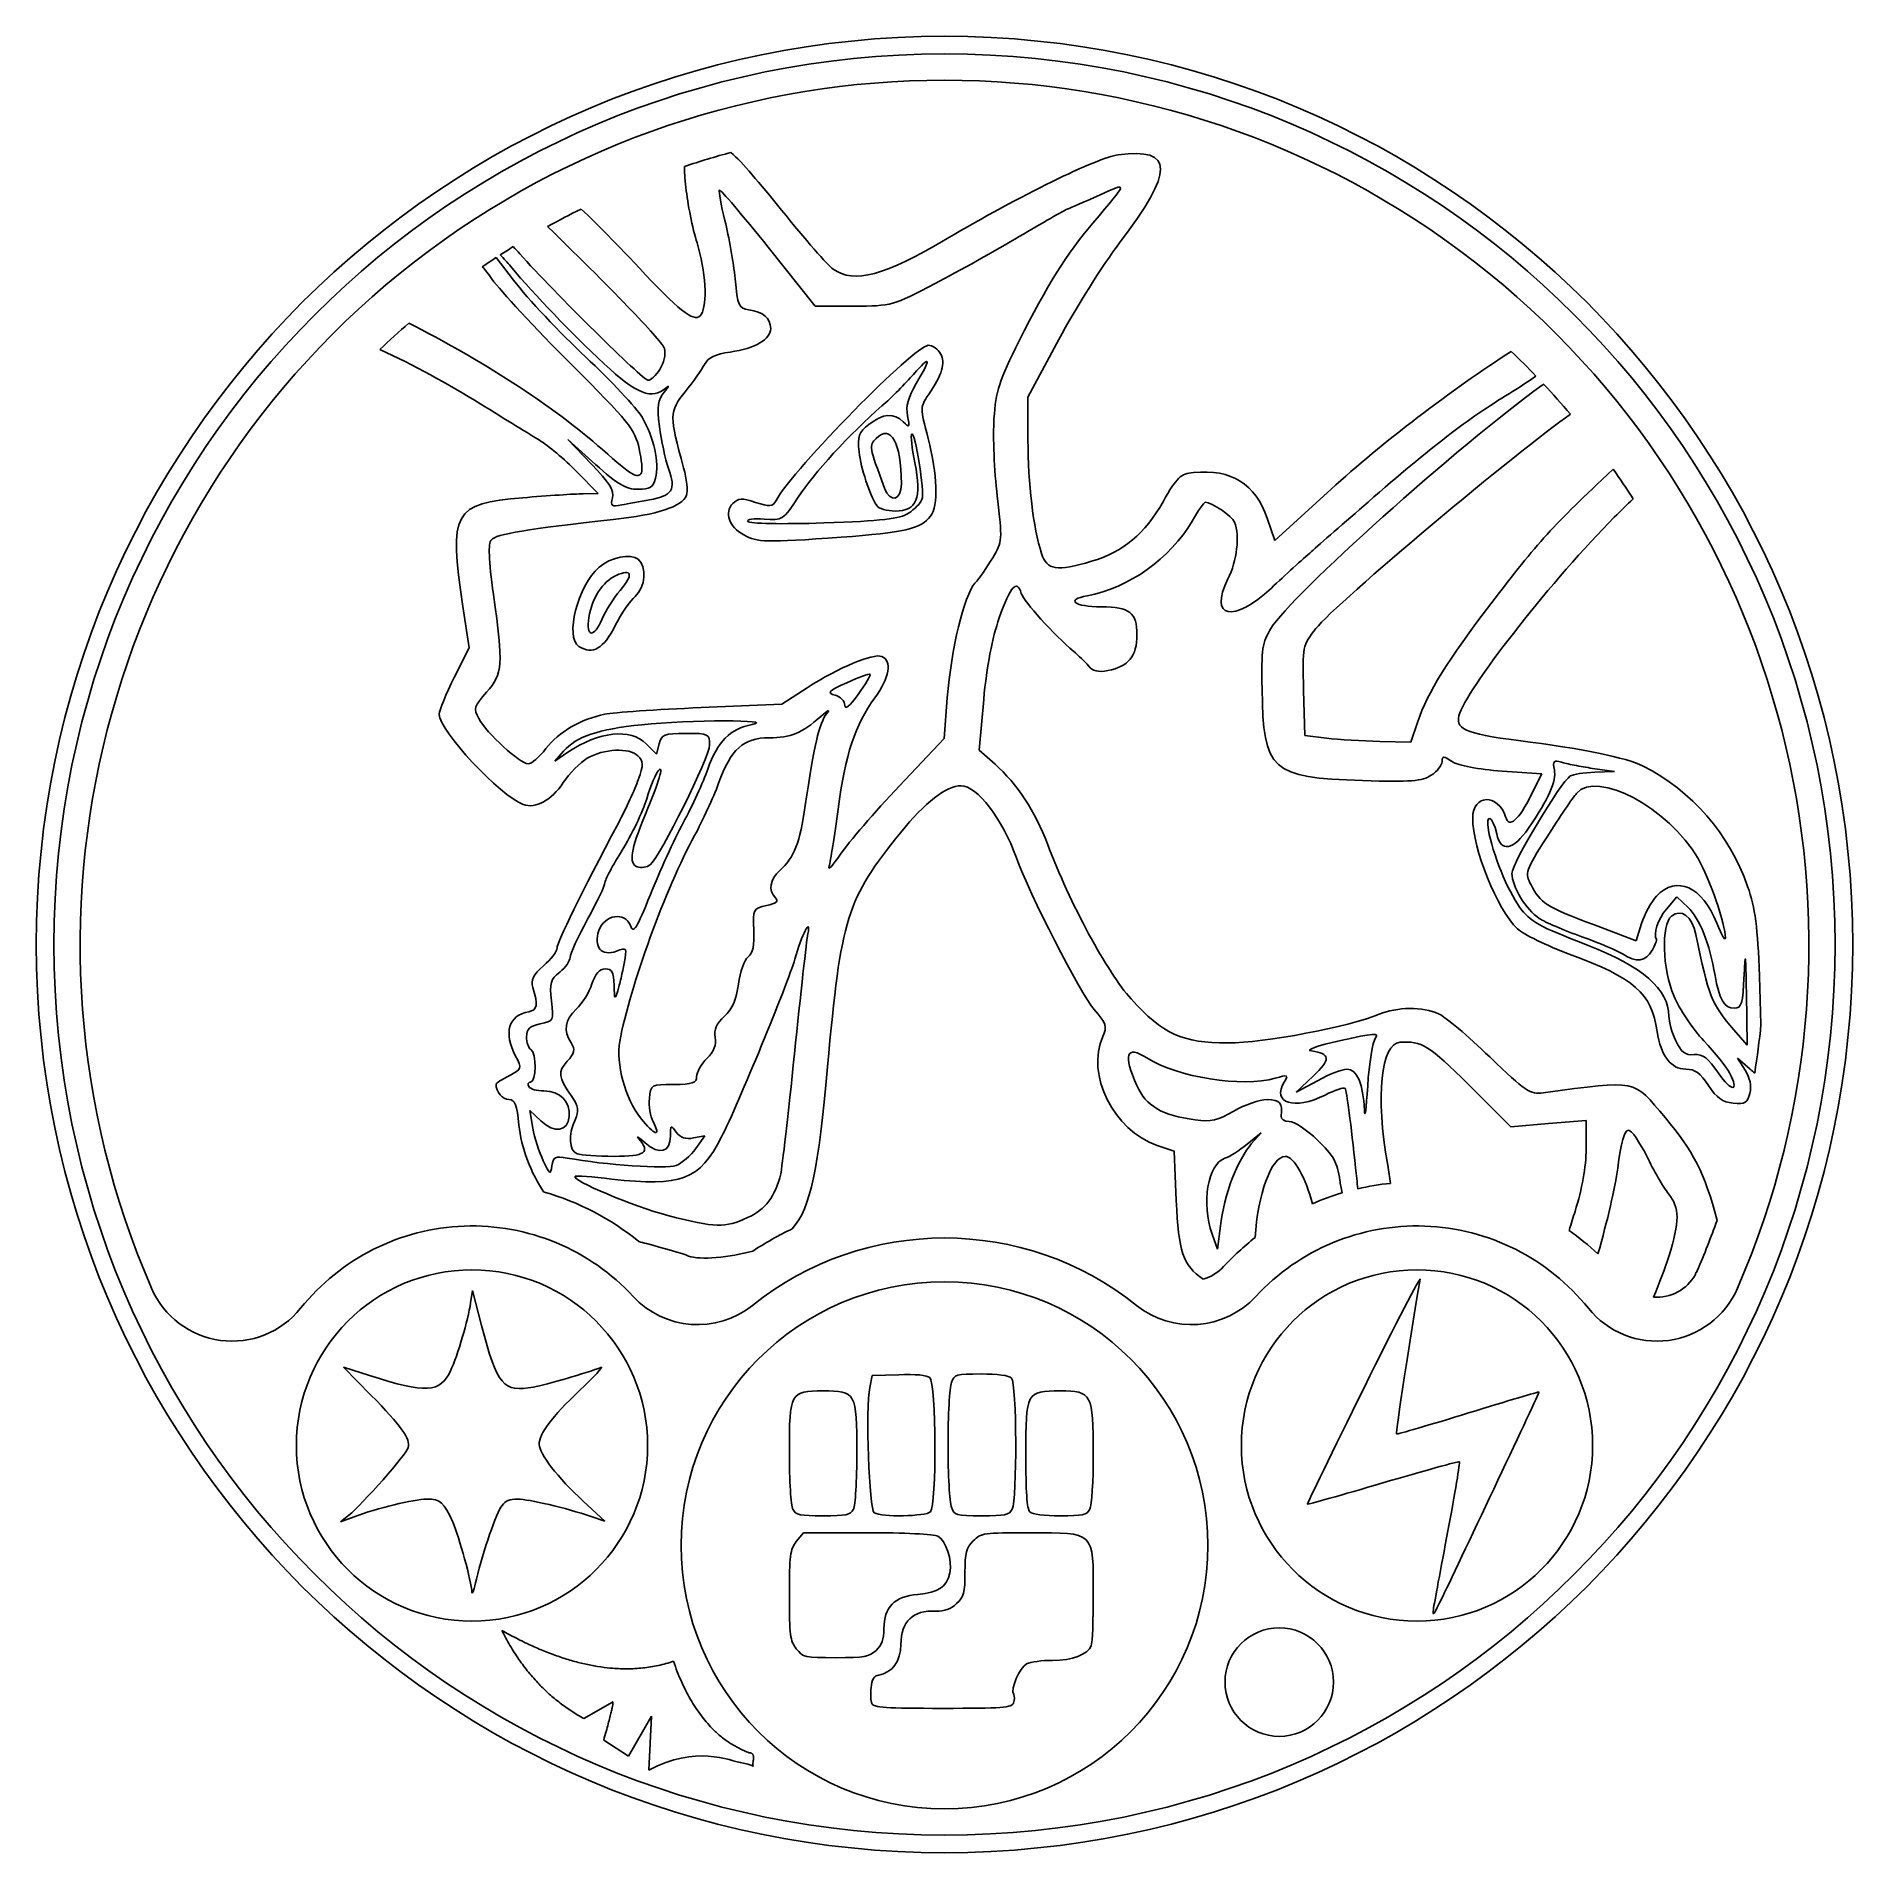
# Model space of a CAD drawing. Header units: millimetres. Extents: x -20.7 to 20.7, y -20.7 to 20.7.
import ezdxf

# ---------------------------------------------------------------- set-up
doc = ezdxf.new("R2010")
doc.units = ezdxf.units.MM
doc.layers.get('0').update_dxf_attribs({"linetype": 'CONTINUOUS'})

msp = doc.modelspace()

# ---------------------------------------------------------------- linework, layer by layer
for p, q in [((-4.017, 15.881), (-2.949, 14.541)), ((-4.017, 15.881), (-2.949, 14.541)), ((-4.017, 15.881), (-2.949, 14.541)), ((-4.017, 15.881), (-2.949, 14.541)), ((-4.017, 15.881), (-2.949, 14.541)), ((-4.017, 15.881), (-2.949, 14.541)), ((-9.814, 15.131), (-10.209, 15.65)), ((-9.814, 15.131), (-10.209, 15.65)), ((-9.814, 15.131), (-10.209, 15.65)), ((-9.814, 15.131), (-10.209, 15.65)), ((-9.814, 15.131), (-10.209, 15.65)), ((-9.814, 15.131), (-10.209, 15.65)), ((-2.949, 14.541), (-2.068, 14.541)), ((-2.949, 14.541), (-2.068, 14.541)), ((-2.949, 14.541), (-2.068, 14.541)), ((-2.949, 14.541), (-2.068, 14.541)), ((-2.949, 14.541), (-2.068, 14.541)), ((-2.949, 14.541), (-2.068, 14.541)), ((1.901, 12.469), (2.604, 13.778)), ((1.901, 12.469), (2.604, 13.778)), ((1.901, 12.469), (2.604, 13.778)), ((1.901, 12.469), (2.604, 13.778)), ((1.901, 12.469), (2.604, 13.778)), ((1.901, 12.469), (2.604, 13.778)), ((1.901, 11.494), (1.901, 12.469)), ((1.901, 11.494), (1.901, 12.469)), ((1.901, 11.494), (1.901, 12.469)), ((1.901, 11.494), (1.901, 12.469)), ((1.901, 11.494), (1.901, 12.469)), ((1.901, 11.494), (1.901, 12.469)), ((-8.042, 10.943), (-8.577, 11.5)), ((-8.577, 11.5), (-7.95, 10.935)), ((-8.042, 10.943), (-8.577, 11.5)), ((-8.577, 11.5), (-7.95, 10.935)), ((-8.042, 10.943), (-8.577, 11.5)), ((-8.577, 11.5), (-7.95, 10.935)), ((-8.042, 10.943), (-8.577, 11.5)), ((-8.577, 11.5), (-7.95, 10.935)), ((-8.042, 10.943), (-8.577, 11.5)), ((-8.577, 11.5), (-7.95, 10.935)), ((-8.042, 10.943), (-8.577, 11.5)), ((-8.577, 11.5), (-7.95, 10.935)), ((-8.382, 10.772), (-7.889, 10.27)), ((-8.382, 10.772), (-7.889, 10.27)), ((-8.382, 10.772), (-7.889, 10.27)), ((-8.382, 10.772), (-7.889, 10.27)), ((-8.382, 10.772), (-7.889, 10.27)), ((-8.382, 10.772), (-7.889, 10.27)), ((15.228, 10.827), (15.228, 10.827)), ((15.228, 10.827), (15.228, 10.827)), ((8.809, 10.373), (7.524, 9.198)), ((8.809, 10.373), (7.524, 9.198)), ((8.809, 10.373), (7.524, 9.198)), ((8.809, 10.373), (7.524, 9.198)), ((8.809, 10.373), (7.524, 9.198)), ((8.809, 10.373), (7.524, 9.198)), ((-7.889, 10.27), (-8.233, 10.266)), ((-7.889, 10.27), (-8.233, 10.266)), ((-7.889, 10.27), (-8.233, 10.266)), ((-7.889, 10.27), (-8.233, 10.266)), ((-7.889, 10.27), (-8.233, 10.266)), ((-7.889, 10.27), (-8.233, 10.266)), ((7.524, 9.198), (7.351, 9.708)), ((7.524, 9.198), (7.351, 9.708)), ((7.524, 9.198), (7.351, 9.708)), ((7.524, 9.198), (7.351, 9.708)), ((7.524, 9.198), (7.351, 9.708)), ((7.524, 9.198), (7.351, 9.708)), ((-10.967, 7.695), (-10.827, 6.759)), ((-10.967, 7.695), (-10.827, 6.759)), ((-10.967, 7.695), (-10.827, 6.759)), ((-10.967, 7.695), (-10.827, 6.759)), ((-10.967, 7.695), (-10.827, 6.759)), ((-10.967, 7.695), (-10.827, 6.759)), ((-10.827, 6.759), (-11.167, 6.084)), ((-10.827, 6.759), (-11.167, 6.084)), ((-10.827, 6.759), (-11.167, 6.084)), ((-10.827, 6.759), (-11.167, 6.084)), ((-10.827, 6.759), (-11.167, 6.084)), ((-10.827, 6.759), (-11.167, 6.084)), ((-3.126, 5.848), (-3.706, 5.477)), ((-3.126, 5.848), (-3.706, 5.477)), ((-3.126, 5.848), (-3.706, 5.477)), ((-3.126, 5.848), (-3.706, 5.477)), ((-3.126, 5.848), (-3.706, 5.477)), ((-3.126, 5.848), (-3.706, 5.477)), ((-3.706, 5.477), (-5.546, 5.396)), ((-3.706, 5.477), (-5.546, 5.396)), ((-3.706, 5.477), (-5.546, 5.396)), ((-3.706, 5.477), (-5.546, 5.396)), ((-3.706, 5.477), (-5.546, 5.396)), ((-3.706, 5.477), (-5.546, 5.396)), ((0.064, 5.619), (-0.009, 4.691)), ((0.064, 5.619), (-0.009, 4.691)), ((0.064, 5.619), (-0.009, 4.691)), ((0.064, 5.619), (-0.009, 4.691)), ((0.064, 5.619), (-0.009, 4.691)), ((0.064, 5.619), (-0.009, 4.691)), ((0.787, 4.424), (0.893, 5.584)), ((0.787, 4.424), (0.893, 5.584)), ((0.787, 4.424), (0.893, 5.584)), ((0.787, 4.424), (0.893, 5.584)), ((0.787, 4.424), (0.893, 5.584)), ((0.787, 4.424), (0.893, 5.584)), ((8.207, 4.758), (8.179, 5.782)), ((8.207, 4.758), (8.179, 5.782)), ((10.781, 5.081), (10.624, 4.609)), ((10.781, 5.081), (10.624, 4.609)), ((-6.556, 4.336), (-6.792, 4.572)), ((-6.556, 4.336), (-6.792, 4.572)), ((-6.556, 4.336), (-6.792, 4.572)), ((-6.556, 4.336), (-6.792, 4.572)), ((-6.556, 4.336), (-6.792, 4.572)), ((-6.556, 4.336), (-6.792, 4.572)), ((-6.497, 4.572), (-6.556, 4.336)), ((-6.497, 4.572), (-6.556, 4.336)), ((-6.497, 4.572), (-6.556, 4.336)), ((-6.497, 4.572), (-6.556, 4.336)), ((-6.497, 4.572), (-6.556, 4.336)), ((-6.497, 4.572), (-6.556, 4.336)), ((-0.009, 4.691), (-1.026, 3.614)), ((-0.009, 4.691), (-1.026, 3.614)), ((-0.009, 4.691), (-1.026, 3.614)), ((-0.009, 4.691), (-1.026, 3.614)), ((-0.009, 4.691), (-1.026, 3.614)), ((-0.009, 4.691), (-1.026, 3.614)), ((8.703, 4.699), (8.207, 4.758)), ((8.703, 4.699), (8.207, 4.758)), ((10.624, 4.609), (9.912, 4.625)), ((10.624, 4.609), (9.912, 4.625)), ((-8.875, 4.174), (-8.678, 4.4)), ((-8.875, 4.174), (-8.678, 4.4)), ((-8.875, 4.174), (-8.678, 4.4)), ((-8.875, 4.174), (-8.678, 4.4)), ((-8.875, 4.174), (-8.678, 4.4)), ((-8.875, 4.174), (-8.678, 4.4)), ((-8.577, 4.377), (-8.875, 4.174)), ((-8.577, 4.377), (-8.875, 4.174)), ((-8.577, 4.377), (-8.875, 4.174)), ((-8.577, 4.377), (-8.875, 4.174)), ((-8.577, 4.377), (-8.875, 4.174)), ((-8.577, 4.377), (-8.875, 4.174)), ((1.151, 4.104), (0.787, 4.424)), ((1.151, 4.104), (0.787, 4.424)), ((1.151, 4.104), (0.787, 4.424)), ((1.151, 4.104), (0.787, 4.424)), ((1.151, 4.104), (0.787, 4.424)), ((1.151, 4.104), (0.787, 4.424)), ((12.702, 3.949), (13.608, 3.885)), ((12.702, 3.949), (13.608, 3.885)), ((13.608, 3.885), (13.373, 3.422)), ((13.608, 3.885), (13.373, 3.422)), ((14.758, 4.012), (15.258, 3.939)), ((14.758, 4.012), (15.258, 3.939)), ((15.258, 3.939), (14.811, 3.925)), ((15.258, 3.939), (14.811, 3.925)), ((16.442, 0.805), (16.681, 1.084)), ((16.442, 0.805), (16.681, 1.084)), ((16.681, 1.084), (16.935, 0.846)), ((16.681, 1.084), (16.935, 0.846)), ((15.755, 0.083), (14.779, 0.453)), ((15.755, 0.083), (14.779, 0.453)), ((15.877, 0.476), (15.755, 0.083)), ((15.877, 0.476), (15.755, 0.083)), ((18.596, -1.817), (18.56, -0.72)), ((18.596, -1.817), (18.56, -0.72)), ((18.263, -1.101), (18.279, -2.293)), ((18.263, -1.101), (18.279, -2.293)), ((18.279, -2.293), (17.978, -1.945)), ((18.279, -2.293), (17.978, -1.945)), ((18.234, -2.863), (18.06, -2.591)), ((18.06, -2.591), (18.347, -2.837)), ((18.234, -2.863), (18.06, -2.591)), ((18.06, -2.591), (18.347, -2.837)), ((8.008, -3.366), (8.397, -3)), ((8.008, -3.366), (8.397, -3)), ((8.008, -3.366), (8.397, -3)), ((8.008, -3.366), (8.397, -3)), ((8.008, -3.366), (8.397, -3)), ((8.008, -3.366), (8.397, -3)), ((8.493, -3.103), (8.008, -3.366)), ((8.493, -3.103), (8.008, -3.366)), ((8.493, -3.103), (8.008, -3.366)), ((8.493, -3.103), (8.008, -3.366)), ((8.493, -3.103), (8.008, -3.366)), ((8.493, -3.103), (8.008, -3.366)), ((11.943, -3.199), (12.898, -4.15)), ((11.943, -3.199), (12.898, -4.15)), ((11.943, -3.199), (12.898, -4.15)), ((11.943, -3.199), (12.898, -4.15)), ((11.943, -3.199), (12.898, -4.15)), ((11.943, -3.199), (12.898, -4.15)), ((17.881, -2.922), (17.881, -2.922)), ((17.881, -2.922), (17.881, -2.922)), ((-9.376, -4.18), (-9.447, -3.783)), ((-9.447, -3.783), (-9.195, -4.015)), ((-9.376, -4.18), (-9.447, -3.783)), ((-9.447, -3.783), (-9.195, -4.015)), ((-9.376, -4.18), (-9.447, -3.783)), ((-9.447, -3.783), (-9.195, -4.015)), ((-9.376, -4.18), (-9.447, -3.783)), ((-9.447, -3.783), (-9.195, -4.015)), ((-9.376, -4.18), (-9.447, -3.783)), ((-9.447, -3.783), (-9.195, -4.015)), ((-9.376, -4.18), (-9.447, -3.783)), ((-9.447, -3.783), (-9.195, -4.015)), ((12.898, -4.15), (13.755, -4.079)), ((12.898, -4.15), (13.755, -4.079)), ((12.898, -4.15), (13.755, -4.079)), ((12.898, -4.15), (13.755, -4.079)), ((12.898, -4.15), (13.755, -4.079)), ((12.898, -4.15), (13.755, -4.079)), ((13.755, -4.079), (14.613, -4.007)), ((13.755, -4.079), (14.613, -4.007)), ((13.755, -4.079), (14.613, -4.007)), ((13.755, -4.079), (14.613, -4.007)), ((13.755, -4.079), (14.613, -4.007)), ((13.755, -4.079), (14.613, -4.007)), ((14.613, -4.007), (14.613, -4.651)), ((14.613, -4.007), (14.613, -4.651)), ((14.613, -4.007), (14.613, -4.651)), ((14.613, -4.007), (14.613, -4.651)), ((14.613, -4.007), (14.613, -4.651)), ((14.613, -4.007), (14.613, -4.651)), ((-5.716, -4.407), (-5.456, -4.358)), ((-5.716, -4.407), (-5.456, -4.358)), ((-5.716, -4.407), (-5.456, -4.358)), ((-5.716, -4.407), (-5.456, -4.358)), ((-5.716, -4.407), (-5.456, -4.358)), ((-5.716, -4.407), (-5.456, -4.358)), ((-5.456, -4.358), (-5.662, -4.648)), ((-5.456, -4.358), (-5.662, -4.648)), ((-5.456, -4.358), (-5.662, -4.648)), ((-5.456, -4.358), (-5.662, -4.648)), ((-5.456, -4.358), (-5.662, -4.648)), ((-5.456, -4.358), (-5.662, -4.648)), ((6.892, -4.55), (7.214, -4.289)), ((6.892, -4.55), (7.214, -4.289)), ((6.892, -4.55), (7.214, -4.289)), ((6.892, -4.55), (7.214, -4.289)), ((6.892, -4.55), (7.214, -4.289)), ((6.892, -4.55), (7.214, -4.289)), ((7.214, -4.289), (6.986, -4.543)), ((7.214, -4.289), (6.986, -4.543)), ((7.214, -4.289), (6.986, -4.543)), ((7.214, -4.289), (6.986, -4.543)), ((7.214, -4.289), (6.986, -4.543)), ((7.214, -4.289), (6.986, -4.543)), ((-8.593, -4.863), (-8.593, -4.863)), ((-8.593, -4.863), (-8.593, -4.863)), ((-8.593, -4.863), (-8.593, -4.863)), ((-8.593, -4.863), (-8.593, -4.863)), ((-8.593, -4.863), (-8.593, -4.863)), ((-8.593, -4.863), (-8.593, -4.863)), ((4.844, -4.575), (5.228, -4.707)), ((4.844, -4.575), (5.228, -4.707)), ((4.844, -4.575), (5.228, -4.707)), ((4.844, -4.575), (5.228, -4.707)), ((4.844, -4.575), (5.228, -4.707)), ((4.844, -4.575), (5.228, -4.707)), ((5.228, -4.707), (5.278, -5.834)), ((5.228, -4.707), (5.278, -5.834)), ((5.228, -4.707), (5.278, -5.834)), ((5.228, -4.707), (5.278, -5.834)), ((5.228, -4.707), (5.278, -5.834)), ((5.228, -4.707), (5.278, -5.834)), ((6.221, -6.942), (6.097, -6.597)), ((6.221, -6.942), (6.097, -6.597)), ((6.221, -6.942), (6.097, -6.597)), ((6.221, -6.942), (6.097, -6.597)), ((6.221, -6.942), (6.097, -6.597)), ((6.221, -6.942), (6.097, -6.597)), ((6.283, -6.405), (6.221, -6.942)), ((6.283, -6.405), (6.221, -6.942)), ((6.283, -6.405), (6.221, -6.942)), ((6.283, -6.405), (6.221, -6.942)), ((6.283, -6.405), (6.221, -6.942)), ((6.283, -6.405), (6.221, -6.942)), ((17.102, -7.516), (17.103, -7.507)), ((17.102, -7.516), (17.103, -7.507)), ((17.102, -7.516), (17.103, -7.507)), ((17.102, -7.516), (17.103, -7.507)), ((17.102, -7.516), (17.103, -7.507)), ((17.102, -7.516), (17.103, -7.507)), ((-10.751, -7.882), (-10.793, -8.164)), ((-10.751, -7.882), (-10.793, -8.164)), ((-10.751, -7.882), (-10.793, -8.164)), ((-10.543, -8.678), (-10.751, -7.882)), ((-10.543, -8.678), (-10.751, -7.882)), ((-10.543, -8.678), (-10.751, -7.882)), ((-13.686, -9.624), (-13.063, -10.261)), ((-13.095, -9.816), (-13.686, -9.624)), ((-13.686, -9.624), (-13.063, -10.261)), ((-13.095, -9.816), (-13.686, -9.624)), ((-13.686, -9.624), (-13.063, -10.261)), ((-13.095, -9.816), (-13.686, -9.624)), ((-1.644, -9.82), (-1.702, -10.09)), ((-1.644, -9.82), (-1.702, -10.09)), ((-1.644, -9.82), (-1.702, -10.09)), ((-1.043, -9.798), (-1.644, -9.82)), ((-1.043, -9.798), (-1.644, -9.82)), ((-1.043, -9.798), (-1.644, -9.82)), ((-7.733, -13.135), (-8.222, -12.684)), ((-7.733, -13.135), (-8.222, -12.684)), ((-7.733, -13.135), (-8.222, -12.684)), ((-13.566, -12.998), (-13.756, -13.15)), ((-13.566, -12.998), (-13.756, -13.15)), ((-13.566, -12.998), (-13.756, -13.15)), ((-13.756, -13.15), (-13.443, -13.032)), ((-13.756, -13.15), (-13.443, -13.032)), ((-13.756, -13.15), (-13.443, -13.032)), ((-8.049, -13.028), (-7.733, -13.135)), ((-8.049, -13.028), (-7.733, -13.135)), ((-8.049, -13.028), (-7.733, -13.135)), ((-3.215, -13.398), (-3.375, -13.6)), ((-3.215, -13.398), (-3.375, -13.6)), ((-3.215, -13.398), (-3.375, -13.6)), ((-1.754, -13.398), (-3.215, -13.398)), ((-1.754, -13.398), (-3.215, -13.398)), ((-1.754, -13.398), (-3.215, -13.398)), ((-7.561, -17.254), (-8.213, -17.631)), ((-6.671, -17.577), (-7.201, -18.486)), ((-6.734, -18.802), (-6.671, -17.577)), ((-7.201, -18.486), (-7.762, -18.123))]:
    msp.add_line(p, q)
msp.add_lwpolyline([(-7.091, -8.016, 0.393426), (-4.373, -8.219, -0.35083), (4.373, -8.219, 0.393426), (7.091, -8.016, -0.458612), (14.665, -8.285, 0.565024), (18.061, -7.83, 1.523453), (-18.061, -7.83, 0.565024), (-14.665, -8.285, -0.458612)], format="xyb", close=True)
for centre, radius in [((0, 0), 20.685), ((0, 0), 20.685), ((0, 0), 20.285), ((-10.762, -11.41), 4), ((10.762, -11.41), 4), ((0, -13.685), 6), ((7.625, -16.8), 1.236)]:
    msp.add_circle(centre, radius)
for centre, radius, start, end in [((0, 0), 18.685, 105.0865, 108.4796), ((0, 0), 18.685, 105.0865, 108.4796), ((0, 0), 18.685, 105.0865, 108.4796), ((0, 0), 18.685, 105.0865, 108.4796), ((0, 0), 18.685, 105.0865, 108.4796), ((0, 0), 18.685, 105.0865, 108.4796), ((0, 0), 18.685, 116.2931, 118.9367), ((0, 0), 18.685, 116.2931, 118.9367), ((0, 0), 18.685, 116.2931, 118.9367), ((0, 0), 18.685, 116.2931, 118.9367), ((0, 0), 18.685, 116.2931, 118.9367), ((0, 0), 18.685, 116.2931, 118.9367), ((0, 0), 18.685, 121.7145, 122.7912), ((0, 0), 18.685, 121.7145, 122.7912), ((0, 0), 18.685, 121.7145, 122.7912), ((0, 0), 18.685, 121.7145, 122.7912), ((0, 0), 18.685, 121.7145, 122.7912), ((0, 0), 18.685, 121.7145, 122.7912), ((0, 0), 18.685, 123.118, 124.2897), ((0, 0), 18.685, 123.118, 124.2897), ((0, 0), 18.685, 123.118, 124.2897), ((0, 0), 18.685, 123.118, 124.2897), ((0, 0), 18.685, 123.118, 124.2897), ((0, 0), 18.685, 123.118, 124.2897), ((0, 0), 18.685, 130.7683, 133.4925), ((0, 0), 18.685, 130.7683, 133.4925), ((0, 0), 18.685, 130.7683, 133.4925), ((0, 0), 18.685, 130.7683, 133.4925), ((0, 0), 18.685, 130.7683, 133.4925), ((0, 0), 18.685, 130.7683, 133.4925), ((0, 0), 18.685, 43.8645, 46.3009), ((0, 0), 18.685, 43.8645, 46.3009), ((0, 0), 18.685, 43.8645, 46.3009), ((0, 0), 18.685, 43.8645, 46.3009), ((0, 0), 18.685, 43.8645, 46.3009), ((0, 0), 18.685, 43.8645, 46.3009), ((0, 0), 18.685, 40.2682, 43.084), ((0, 0), 18.685, 40.2682, 43.084), ((0, 0), 18.685, 32.9076, 35.4127), ((0, 0), 18.685, 32.9076, 35.4127), ((0, 0), 18.685, 350.9812, 354.4188), ((0, 0), 18.685, 350.9812, 354.4188), ((-10.762, -11.41), 6, 50.7254, 74.1359), ((-10.762, -11.41), 6, 50.7254, 74.1359), ((-10.762, -11.41), 6, 50.7254, 74.1359), ((-10.762, -11.41), 6, 50.7254, 74.1359), ((-10.762, -11.41), 6, 50.7254, 74.1359), ((-10.762, -11.41), 6, 50.7254, 74.1359), ((10.762, -11.41), 6, 106.4731, 113.4102), ((10.762, -11.41), 6, 106.4731, 113.4102), ((10.762, -11.41), 6, 106.4731, 113.4102), ((10.762, -11.41), 6, 106.4731, 113.4102), ((10.762, -11.41), 6, 106.4731, 113.4102), ((10.762, -11.41), 6, 106.4731, 113.4102), ((10.762, -11.41), 6, 95.7634, 102.9989), ((10.762, -11.41), 6, 95.7634, 102.9989), ((10.762, -11.41), 6, 95.7634, 102.9989), ((10.762, -11.41), 6, 95.7634, 102.9989), ((10.762, -11.41), 6, 95.7634, 102.9989), ((10.762, -11.41), 6, 95.7634, 102.9989), ((0, -13.685), 8, 115.6895, 123.0842), ((0, -13.685), 8, 115.6895, 123.0842), ((0, -13.685), 8, 115.6895, 123.0842), ((0, -13.685), 8, 115.6895, 123.0842), ((0, -13.685), 8, 115.6895, 123.0842), ((0, -13.685), 8, 115.6895, 123.0842), ((10.762, -11.41), 6, 46.6199, 54.7262), ((10.762, -11.41), 6, 46.6199, 54.7262), ((10.762, -11.41), 6, 46.6199, 54.7262), ((10.762, -11.41), 6, 46.6199, 54.7262), ((10.762, -11.41), 6, 46.6199, 54.7262), ((10.762, -11.41), 6, 46.6199, 54.7262), ((0, 0), 18.685, 336.5621, 340.3451), ((0, 0), 18.685, 336.5621, 340.3451), ((0, 0), 18.685, 336.5621, 340.3451), ((0, 0), 18.685, 336.5621, 340.3451), ((0, 0), 18.685, 336.5621, 340.3451), ((0, 0), 18.685, 336.5621, 340.3451), ((10.762, -11.41), 6, 127.9248, 137.2392), ((10.762, -11.41), 6, 127.9248, 137.2392), ((10.762, -11.41), 6, 127.9248, 137.2392), ((10.762, -11.41), 6, 127.9248, 137.2392), ((10.762, -11.41), 6, 127.9248, 137.2392), ((10.762, -11.41), 6, 127.9248, 137.2392), ((5.623, -6.658), 1, 285.7248, 317.2392), ((5.623, -6.658), 1, 285.7248, 317.2392), ((5.623, -6.658), 1, 285.7248, 317.2392), ((5.623, -6.658), 1, 285.7248, 317.2392), ((5.623, -6.658), 1, 285.7248, 317.2392), ((5.623, -6.658), 1, 285.7248, 317.2392), ((16.226, -7.034), 1, 333.5721, 336.5621), ((16.226, -7.034), 1, 333.5721, 336.5621), ((16.226, -7.034), 1, 333.5721, 336.5621), ((16.226, -7.034), 1, 333.5721, 336.5621), ((16.226, -7.034), 1, 333.5721, 336.5621), ((16.226, -7.034), 1, 333.5721, 336.5621), ((16.226, -7.034), 1, 265.4175, 331.2064), ((16.226, -7.034), 1, 265.4175, 331.2064), ((16.226, -7.034), 1, 265.4175, 331.2064), ((16.226, -7.034), 1, 265.4175, 331.2064), ((16.226, -7.034), 1, 265.4175, 331.2064), ((16.226, -7.034), 1, 265.4175, 331.2064)]:
    msp.add_arc(centre, radius, start, end)
for centre, major_axis, ratio, start_param, end_param in [((14.542, 4.078), (0.529, -0.092), 0.057149, 3.535254, 5.143264), ((14.542, 4.078), (0.529, -0.092), 0.057149, 3.535254, 5.143264), ((-7.727, 1.338), (1.255, 2.651), 0.057655, 5.402672, 6.452143), ((-7.727, 1.338), (1.255, 2.651), 0.057655, 5.402672, 6.452143), ((-7.727, 1.338), (1.255, 2.651), 0.057655, 5.402672, 6.452143), ((-7.727, 1.338), (1.255, 2.651), 0.057655, 5.402672, 6.452143), ((-7.727, 1.338), (1.255, 2.651), 0.057655, 5.402672, 6.452143), ((-7.727, 1.338), (1.255, 2.651), 0.057655, 5.402672, 6.452143), ((-7.356, 2.019), (-0.374, -0.618), 0.076842, 4.552423, 6.160398), ((-7.356, 2.019), (-0.374, -0.618), 0.076842, 4.552423, 6.160398), ((-7.356, 2.019), (-0.374, -0.618), 0.076842, 4.552423, 6.160398), ((-7.356, 2.019), (-0.374, -0.618), 0.076842, 4.552423, 6.160398), ((-7.356, 2.019), (-0.374, -0.618), 0.076842, 4.552423, 6.160398), ((-7.356, 2.019), (-0.374, -0.618), 0.076842, 4.552423, 6.160398), ((15.147, 1.729), (-0.763, 2.058), 0.376598, 2.650595, 3.463407), ((15.147, 1.729), (-0.763, 2.058), 0.376598, 2.650595, 3.463407), ((-7.372, -0.684), (-0.098, -0.438), 0.049751, 0.587171, 2.194997), ((-7.372, -0.684), (-0.098, -0.438), 0.049751, 0.587171, 2.194997), ((-7.372, -0.684), (-0.098, -0.438), 0.049751, 0.587171, 2.194997), ((-7.372, -0.684), (-0.098, -0.438), 0.049751, 0.587171, 2.194997), ((-7.372, -0.684), (-0.098, -0.438), 0.049751, 0.587171, 2.194997), ((-7.372, -0.684), (-0.098, -0.438), 0.049751, 0.587171, 2.194997), ((-6.708, -4.647), (0.282, -0.262), 0.057453, 2.029777, 3.637022), ((-6.708, -4.647), (0.282, -0.262), 0.057453, 2.029777, 3.637022), ((-6.708, -4.647), (0.282, -0.262), 0.057453, 2.029777, 3.637022), ((-6.708, -4.647), (0.282, -0.262), 0.057453, 2.029777, 3.637022), ((-6.708, -4.647), (0.282, -0.262), 0.057453, 2.029777, 3.637022), ((-6.708, -4.647), (0.282, -0.262), 0.057453, 2.029777, 3.637022)]:
    msp.add_ellipse(centre, major_axis=major_axis, ratio=ratio, start_param=start_param, end_param=end_param)
for points, degree in [([(-3.709, 16.724), (-4.233, 17.373), (-4.593, 17.796), (-4.863, 18.041)], 3), ([(-3.709, 16.724), (-4.233, 17.373), (-4.593, 17.796), (-4.863, 18.041)], 3), ([(-3.709, 16.724), (-4.233, 17.373), (-4.593, 17.796), (-4.863, 18.041)], 3), ([(-3.709, 16.724), (-4.233, 17.373), (-4.593, 17.796), (-4.863, 18.041)], 3), ([(-3.709, 16.724), (-4.233, 17.373), (-4.593, 17.796), (-4.863, 18.041)], 3), ([(-3.709, 16.724), (-4.233, 17.373), (-4.593, 17.796), (-4.863, 18.041)], 3), ([(3.955, 17.986), (3.487, 17.925), (1.7, 17.049), (0.063, 16.079)], 3), ([(3.955, 17.986), (3.487, 17.925), (1.7, 17.049), (0.063, 16.079)], 3), ([(3.955, 17.986), (3.487, 17.925), (1.7, 17.049), (0.063, 16.079)], 3), ([(3.955, 17.986), (3.487, 17.925), (1.7, 17.049), (0.063, 16.079)], 3), ([(3.955, 17.986), (3.487, 17.925), (1.7, 17.049), (0.063, 16.079)], 3), ([(3.955, 17.986), (3.487, 17.925), (1.7, 17.049), (0.063, 16.079)], 3), ([(3.989, 15.982), (5.241, 17.623), (5.232, 18.154), (3.955, 17.986)], 3), ([(3.989, 15.982), (5.241, 17.623), (5.232, 18.154), (3.955, 17.986)], 3), ([(3.989, 15.982), (5.241, 17.623), (5.232, 18.154), (3.955, 17.986)], 3), ([(3.989, 15.982), (5.241, 17.623), (5.232, 18.154), (3.955, 17.986)], 3), ([(3.989, 15.982), (5.241, 17.623), (5.232, 18.154), (3.955, 17.986)], 3), ([(3.989, 15.982), (5.241, 17.623), (5.232, 18.154), (3.955, 17.986)], 3), ([(-5.923, 17.722), (-5.925, 17.609), (-5.913, 17.458), (-5.89, 17.24)], 3), ([(-5.923, 17.722), (-5.925, 17.609), (-5.913, 17.458), (-5.89, 17.24)], 3), ([(-5.923, 17.722), (-5.925, 17.609), (-5.913, 17.458), (-5.89, 17.24)], 3), ([(-5.923, 17.722), (-5.925, 17.609), (-5.913, 17.458), (-5.89, 17.24)], 3), ([(-5.923, 17.722), (-5.925, 17.609), (-5.913, 17.458), (-5.89, 17.24)], 3), ([(-5.923, 17.722), (-5.925, 17.609), (-5.913, 17.458), (-5.89, 17.24)], 3), ([(-5.89, 17.24), (-5.852, 16.875), (-5.738, 16.308), (-5.636, 15.981)], 3), ([(-5.89, 17.24), (-5.852, 16.875), (-5.738, 16.308), (-5.636, 15.981)], 3), ([(-5.89, 17.24), (-5.852, 16.875), (-5.738, 16.308), (-5.636, 15.981)], 3), ([(-5.89, 17.24), (-5.852, 16.875), (-5.738, 16.308), (-5.636, 15.981)], 3), ([(-5.89, 17.24), (-5.852, 16.875), (-5.738, 16.308), (-5.636, 15.981)], 3), ([(-5.89, 17.24), (-5.852, 16.875), (-5.738, 16.308), (-5.636, 15.981)], 3), ([(-5, 16.487), (-5.091, 16.847), (-5.147, 17.16), (-5.125, 17.181)], 3), ([(-5, 16.487), (-5.091, 16.847), (-5.147, 17.16), (-5.125, 17.181)], 3), ([(-5, 16.487), (-5.091, 16.847), (-5.147, 17.16), (-5.125, 17.181)], 3), ([(-5, 16.487), (-5.091, 16.847), (-5.147, 17.16), (-5.125, 17.181)], 3), ([(-5, 16.487), (-5.091, 16.847), (-5.147, 17.16), (-5.125, 17.181)], 3), ([(-5, 16.487), (-5.091, 16.847), (-5.147, 17.16), (-5.125, 17.181)], 3), ([(-5.125, 17.181), (-5.103, 17.203), (-4.605, 16.618), (-4.017, 15.881)], 3), ([(-5.125, 17.181), (-5.103, 17.203), (-4.605, 16.618), (-4.017, 15.881)], 3), ([(-5.125, 17.181), (-5.103, 17.203), (-4.605, 16.618), (-4.017, 15.881)], 3), ([(-5.125, 17.181), (-5.103, 17.203), (-4.605, 16.618), (-4.017, 15.881)], 3), ([(-5.125, 17.181), (-5.103, 17.203), (-4.605, 16.618), (-4.017, 15.881)], 3), ([(-5.125, 17.181), (-5.103, 17.203), (-4.605, 16.618), (-4.017, 15.881)], 3), ([(2.795, 16.746), (2.876, 16.779), (3.208, 16.925), (3.532, 17.07)], 3), ([(2.795, 16.746), (2.876, 16.779), (3.208, 16.925), (3.532, 17.07)], 3), ([(2.795, 16.746), (2.876, 16.779), (3.208, 16.925), (3.532, 17.07)], 3), ([(2.795, 16.746), (2.876, 16.779), (3.208, 16.925), (3.532, 17.07)], 3), ([(2.795, 16.746), (2.876, 16.779), (3.208, 16.925), (3.532, 17.07)], 3), ([(2.795, 16.746), (2.876, 16.779), (3.208, 16.925), (3.532, 17.07)], 3), ([(3.532, 17.07), (4.186, 17.364), (4.193, 17.393), (3.377, 16.428)], 3), ([(3.532, 17.07), (4.186, 17.364), (4.193, 17.393), (3.377, 16.428)], 3), ([(3.532, 17.07), (4.186, 17.364), (4.193, 17.393), (3.377, 16.428)], 3), ([(3.532, 17.07), (4.186, 17.364), (4.193, 17.393), (3.377, 16.428)], 3), ([(3.532, 17.07), (4.186, 17.364), (4.193, 17.393), (3.377, 16.428)], 3), ([(3.532, 17.07), (4.186, 17.364), (4.193, 17.393), (3.377, 16.428)], 3), ([(-6.809, 15.255), (-7.528, 16.018), (-7.872, 16.376), (-8.277, 16.752)], 3), ([(-6.809, 15.255), (-7.528, 16.018), (-7.872, 16.376), (-8.277, 16.752)], 3), ([(-6.809, 15.255), (-7.528, 16.018), (-7.872, 16.376), (-8.277, 16.752)], 3), ([(-6.809, 15.255), (-7.528, 16.018), (-7.872, 16.376), (-8.277, 16.752)], 3), ([(-6.809, 15.255), (-7.528, 16.018), (-7.872, 16.376), (-8.277, 16.752)], 3), ([(-6.809, 15.255), (-7.528, 16.018), (-7.872, 16.376), (-8.277, 16.752)], 3), ([(-2.536, 15.383), (-2.652, 15.464), (-3.18, 16.067), (-3.709, 16.724)], 3), ([(-2.536, 15.383), (-2.652, 15.464), (-3.18, 16.067), (-3.709, 16.724)], 3), ([(-2.536, 15.383), (-2.652, 15.464), (-3.18, 16.067), (-3.709, 16.724)], 3), ([(-2.536, 15.383), (-2.652, 15.464), (-3.18, 16.067), (-3.709, 16.724)], 3), ([(-2.536, 15.383), (-2.652, 15.464), (-3.18, 16.067), (-3.709, 16.724)], 3), ([(-2.536, 15.383), (-2.652, 15.464), (-3.18, 16.067), (-3.709, 16.724)], 3), ([(1.702, 16.125), (2.221, 16.433), (2.713, 16.713), (2.795, 16.746)], 3), ([(1.702, 16.125), (2.221, 16.433), (2.713, 16.713), (2.795, 16.746)], 3), ([(1.702, 16.125), (2.221, 16.433), (2.713, 16.713), (2.795, 16.746)], 3), ([(1.702, 16.125), (2.221, 16.433), (2.713, 16.713), (2.795, 16.746)], 3), ([(1.702, 16.125), (2.221, 16.433), (2.713, 16.713), (2.795, 16.746)], 3), ([(1.702, 16.125), (2.221, 16.433), (2.713, 16.713), (2.795, 16.746)], 3), ([(-9.041, 16.352), (-7.451, 14.805), (-6.422, 13.733), (-6.379, 13.572)], 3), ([(-9.041, 16.352), (-7.451, 14.805), (-6.422, 13.733), (-6.379, 13.572)], 3), ([(-9.041, 16.352), (-7.451, 14.805), (-6.422, 13.733), (-6.379, 13.572)], 3), ([(-9.041, 16.352), (-7.451, 14.805), (-6.422, 13.733), (-6.379, 13.572)], 3), ([(-9.041, 16.352), (-7.451, 14.805), (-6.422, 13.733), (-6.379, 13.572)], 3), ([(-9.041, 16.352), (-7.451, 14.805), (-6.422, 13.733), (-6.379, 13.572)], 3), ([(-4.77, 15.162), (-4.806, 15.531), (-4.91, 16.127), (-5, 16.487)], 3), ([(-4.77, 15.162), (-4.806, 15.531), (-4.91, 16.127), (-5, 16.487)], 3), ([(-4.77, 15.162), (-4.806, 15.531), (-4.91, 16.127), (-5, 16.487)], 3), ([(-4.77, 15.162), (-4.806, 15.531), (-4.91, 16.127), (-5, 16.487)], 3), ([(-4.77, 15.162), (-4.806, 15.531), (-4.91, 16.127), (-5, 16.487)], 3), ([(-4.77, 15.162), (-4.806, 15.531), (-4.91, 16.127), (-5, 16.487)], 3), ([(3.377, 16.428), (2.775, 15.715), (2.343, 15.024), (1.7, 13.746)], 3), ([(3.377, 16.428), (2.775, 15.715), (2.343, 15.024), (1.7, 13.746)], 3), ([(3.377, 16.428), (2.775, 15.715), (2.343, 15.024), (1.7, 13.746)], 3), ([(3.377, 16.428), (2.775, 15.715), (2.343, 15.024), (1.7, 13.746)], 3), ([(3.377, 16.428), (2.775, 15.715), (2.343, 15.024), (1.7, 13.746)], 3), ([(3.377, 16.428), (2.775, 15.715), (2.343, 15.024), (1.7, 13.746)], 3), ([(-9.675, 15.732), (-9.724, 15.788), (-9.774, 15.843), (-9.822, 15.895)], 3), ([(-9.675, 15.732), (-9.724, 15.788), (-9.774, 15.843), (-9.822, 15.895)], 3), ([(-9.675, 15.732), (-9.724, 15.788), (-9.774, 15.843), (-9.822, 15.895)], 3), ([(-9.675, 15.732), (-9.724, 15.788), (-9.774, 15.843), (-9.822, 15.895)], 3), ([(-9.675, 15.732), (-9.724, 15.788), (-9.774, 15.843), (-9.822, 15.895)], 3), ([(-9.675, 15.732), (-9.724, 15.788), (-9.774, 15.843), (-9.822, 15.895)], 3), ([(-6.755, 12.852), (-6.865, 12.852), (-8.904, 14.865), (-9.675, 15.732)], 3), ([(-6.755, 12.852), (-6.865, 12.852), (-8.904, 14.865), (-9.675, 15.732)], 3), ([(-6.755, 12.852), (-6.865, 12.852), (-8.904, 14.865), (-9.675, 15.732)], 3), ([(-6.755, 12.852), (-6.865, 12.852), (-8.904, 14.865), (-9.675, 15.732)], 3), ([(-6.755, 12.852), (-6.865, 12.852), (-8.904, 14.865), (-9.675, 15.732)], 3), ([(-6.755, 12.852), (-6.865, 12.852), (-8.904, 14.865), (-9.675, 15.732)], 3), ([(-5.636, 15.981), (-5.439, 15.345), (-5.394, 14.581), (-5.541, 14.35)], 3), ([(-5.636, 15.981), (-5.439, 15.345), (-5.394, 14.581), (-5.541, 14.35)], 3), ([(-5.636, 15.981), (-5.439, 15.345), (-5.394, 14.581), (-5.541, 14.35)], 3), ([(-5.636, 15.981), (-5.439, 15.345), (-5.394, 14.581), (-5.541, 14.35)], 3), ([(-5.636, 15.981), (-5.439, 15.345), (-5.394, 14.581), (-5.541, 14.35)], 3), ([(-5.636, 15.981), (-5.439, 15.345), (-5.394, 14.581), (-5.541, 14.35)], 3), ([(0.063, 16.079), (-1.375, 15.226), (-2.053, 15.045), (-2.536, 15.383)], 3), ([(0.063, 16.079), (-1.375, 15.226), (-2.053, 15.045), (-2.536, 15.383)], 3), ([(0.063, 16.079), (-1.375, 15.226), (-2.053, 15.045), (-2.536, 15.383)], 3), ([(0.063, 16.079), (-1.375, 15.226), (-2.053, 15.045), (-2.536, 15.383)], 3), ([(0.063, 16.079), (-1.375, 15.226), (-2.053, 15.045), (-2.536, 15.383)], 3), ([(0.063, 16.079), (-1.375, 15.226), (-2.053, 15.045), (-2.536, 15.383)], 3), ([(-0.215, 15.053), (0.321, 15.334), (1.183, 15.817), (1.702, 16.125)], 3), ([(-0.215, 15.053), (0.321, 15.334), (1.183, 15.817), (1.702, 16.125)], 3), ([(-0.215, 15.053), (0.321, 15.334), (1.183, 15.817), (1.702, 16.125)], 3), ([(-0.215, 15.053), (0.321, 15.334), (1.183, 15.817), (1.702, 16.125)], 3), ([(-0.215, 15.053), (0.321, 15.334), (1.183, 15.817), (1.702, 16.125)], 3), ([(-0.215, 15.053), (0.321, 15.334), (1.183, 15.817), (1.702, 16.125)], 3), ([(2.604, 13.778), (2.99, 14.498), (3.614, 15.49), (3.989, 15.982)], 3), ([(2.604, 13.778), (2.99, 14.498), (3.614, 15.49), (3.989, 15.982)], 3), ([(2.604, 13.778), (2.99, 14.498), (3.614, 15.49), (3.989, 15.982)], 3), ([(2.604, 13.778), (2.99, 14.498), (3.614, 15.49), (3.989, 15.982)], 3), ([(2.604, 13.778), (2.99, 14.498), (3.614, 15.49), (3.989, 15.982)], 3), ([(2.604, 13.778), (2.99, 14.498), (3.614, 15.49), (3.989, 15.982)], 3), ([(-10.527, 15.438), (-10.461, 15.369), (-10.393, 15.276), (-10.302, 15.148)], 3), ([(-10.527, 15.438), (-10.461, 15.369), (-10.393, 15.276), (-10.302, 15.148)], 3), ([(-10.527, 15.438), (-10.461, 15.369), (-10.393, 15.276), (-10.302, 15.148)], 3), ([(-10.527, 15.438), (-10.461, 15.369), (-10.393, 15.276), (-10.302, 15.148)], 3), ([(-10.527, 15.438), (-10.461, 15.369), (-10.393, 15.276), (-10.302, 15.148)], 3), ([(-10.527, 15.438), (-10.461, 15.369), (-10.393, 15.276), (-10.302, 15.148)], 3), ([(-10.119, 15.708), (-10.04, 15.626), (-9.96, 15.538), (-9.88, 15.444)], 3), ([(-10.119, 15.708), (-10.04, 15.626), (-9.96, 15.538), (-9.88, 15.444)], 3), ([(-10.119, 15.708), (-10.04, 15.626), (-9.96, 15.538), (-9.88, 15.444)], 3), ([(-10.119, 15.708), (-10.04, 15.626), (-9.96, 15.538), (-9.88, 15.444)], 3), ([(-10.119, 15.708), (-10.04, 15.626), (-9.96, 15.538), (-9.88, 15.444)], 3), ([(-10.119, 15.708), (-10.04, 15.626), (-9.96, 15.538), (-9.88, 15.444)], 3), ([(-9.88, 15.444), (-9.297, 14.751), (-8.544, 13.968), (-7.75, 13.225)], 3), ([(-9.88, 15.444), (-9.297, 14.751), (-8.544, 13.968), (-7.75, 13.225)], 3), ([(-9.88, 15.444), (-9.297, 14.751), (-8.544, 13.968), (-7.75, 13.225)], 3), ([(-9.88, 15.444), (-9.297, 14.751), (-8.544, 13.968), (-7.75, 13.225)], 3), ([(-9.88, 15.444), (-9.297, 14.751), (-8.544, 13.968), (-7.75, 13.225)], 3), ([(-9.88, 15.444), (-9.297, 14.751), (-8.544, 13.968), (-7.75, 13.225)], 3), ([(-10.302, 15.148), (-10.122, 14.896), (-9.319, 14.033), (-8.516, 13.23)], 3), ([(-10.302, 15.148), (-10.122, 14.896), (-9.319, 14.033), (-8.516, 13.23)], 3), ([(-10.302, 15.148), (-10.122, 14.896), (-9.319, 14.033), (-8.516, 13.23)], 3), ([(-10.302, 15.148), (-10.122, 14.896), (-9.319, 14.033), (-8.516, 13.23)], 3), ([(-10.302, 15.148), (-10.122, 14.896), (-9.319, 14.033), (-8.516, 13.23)], 3), ([(-10.302, 15.148), (-10.122, 14.896), (-9.319, 14.033), (-8.516, 13.23)], 3), ([(-8.175, 13.383), (-8.754, 13.921), (-9.492, 14.708), (-9.814, 15.131)], 3), ([(-8.175, 13.383), (-8.754, 13.921), (-9.492, 14.708), (-9.814, 15.131)], 3), ([(-8.175, 13.383), (-8.754, 13.921), (-9.492, 14.708), (-9.814, 15.131)], 3), ([(-8.175, 13.383), (-8.754, 13.921), (-9.492, 14.708), (-9.814, 15.131)], 3), ([(-8.175, 13.383), (-8.754, 13.921), (-9.492, 14.708), (-9.814, 15.131)], 3), ([(-8.175, 13.383), (-8.754, 13.921), (-9.492, 14.708), (-9.814, 15.131)], 3), ([(-5.541, 14.35), (-5.668, 14.15), (-5.972, 14.367), (-6.809, 15.255)], 3), ([(-5.541, 14.35), (-5.668, 14.15), (-5.972, 14.367), (-6.809, 15.255)], 3), ([(-5.541, 14.35), (-5.668, 14.15), (-5.972, 14.367), (-6.809, 15.255)], 3), ([(-5.541, 14.35), (-5.668, 14.15), (-5.972, 14.367), (-6.809, 15.255)], 3), ([(-5.541, 14.35), (-5.668, 14.15), (-5.972, 14.367), (-6.809, 15.255)], 3), ([(-5.541, 14.35), (-5.668, 14.15), (-5.972, 14.367), (-6.809, 15.255)], 3), ([(-4.455, 14.457), (-4.684, 14.488), (-4.709, 14.543), (-4.77, 15.162)], 3), ([(-4.455, 14.457), (-4.684, 14.488), (-4.709, 14.543), (-4.77, 15.162)], 3), ([(-4.455, 14.457), (-4.684, 14.488), (-4.709, 14.543), (-4.77, 15.162)], 3), ([(-4.455, 14.457), (-4.684, 14.488), (-4.709, 14.543), (-4.77, 15.162)], 3), ([(-4.455, 14.457), (-4.684, 14.488), (-4.709, 14.543), (-4.77, 15.162)], 3), ([(-4.455, 14.457), (-4.684, 14.488), (-4.709, 14.543), (-4.77, 15.162)], 3), ([(-2.068, 14.541), (-1.2, 14.541), (-1.174, 14.548), (-0.215, 15.053)], 3), ([(-2.068, 14.541), (-1.2, 14.541), (-1.174, 14.548), (-0.215, 15.053)], 3), ([(-2.068, 14.541), (-1.2, 14.541), (-1.174, 14.548), (-0.215, 15.053)], 3), ([(-2.068, 14.541), (-1.2, 14.541), (-1.174, 14.548), (-0.215, 15.053)], 3), ([(-2.068, 14.541), (-1.2, 14.541), (-1.174, 14.548), (-0.215, 15.053)], 3), ([(-2.068, 14.541), (-1.2, 14.541), (-1.174, 14.548), (-0.215, 15.053)], 3), ([(-7.792, 11.274), (-8.937, 12.287), (-10.613, 13.355), (-12.201, 14.151)], 3), ([(-7.792, 11.274), (-8.937, 12.287), (-10.613, 13.355), (-12.201, 14.151)], 3), ([(-7.792, 11.274), (-8.937, 12.287), (-10.613, 13.355), (-12.201, 14.151)], 3), ([(-7.792, 11.274), (-8.937, 12.287), (-10.613, 13.355), (-12.201, 14.151)], 3), ([(-7.792, 11.274), (-8.937, 12.287), (-10.613, 13.355), (-12.201, 14.151)], 3), ([(-7.792, 11.274), (-8.937, 12.287), (-10.613, 13.355), (-12.201, 14.151)], 3), ([(-3.959, 14.034), (-3.959, 14.264), (-4.133, 14.412), (-4.455, 14.457)], 3), ([(-3.959, 14.034), (-3.959, 14.264), (-4.133, 14.412), (-4.455, 14.457)], 3), ([(-3.959, 14.034), (-3.959, 14.264), (-4.133, 14.412), (-4.455, 14.457)], 3), ([(-3.959, 14.034), (-3.959, 14.264), (-4.133, 14.412), (-4.455, 14.457)], 3), ([(-3.959, 14.034), (-3.959, 14.264), (-4.133, 14.412), (-4.455, 14.457)], 3), ([(-3.959, 14.034), (-3.959, 14.264), (-4.133, 14.412), (-4.455, 14.457)], 3), ([(-4.88, 13.494), (-4.311, 13.577), (-3.959, 13.783), (-3.959, 14.034)], 3), ([(-4.88, 13.494), (-4.311, 13.577), (-3.959, 13.783), (-3.959, 14.034)], 3), ([(-4.88, 13.494), (-4.311, 13.577), (-3.959, 13.783), (-3.959, 14.034)], 3), ([(-4.88, 13.494), (-4.311, 13.577), (-3.959, 13.783), (-3.959, 14.034)], 3), ([(-4.88, 13.494), (-4.311, 13.577), (-3.959, 13.783), (-3.959, 14.034)], 3), ([(-4.88, 13.494), (-4.311, 13.577), (-3.959, 13.783), (-3.959, 14.034)], 3), ([(1.7, 13.746), (1.246, 12.843), (1.169, 12.605), (1.127, 11.976)], 3), ([(1.7, 13.746), (1.246, 12.843), (1.169, 12.605), (1.127, 11.976)], 3), ([(1.7, 13.746), (1.246, 12.843), (1.169, 12.605), (1.127, 11.976)], 3), ([(1.7, 13.746), (1.246, 12.843), (1.169, 12.605), (1.127, 11.976)], 3), ([(1.7, 13.746), (1.246, 12.843), (1.169, 12.605), (1.127, 11.976)], 3), ([(1.7, 13.746), (1.246, 12.843), (1.169, 12.605), (1.127, 11.976)], 3), ([(-12.86, 13.555), (-12.097, 13.198), (-11.315, 12.776), (-10.563, 12.31)], 3), ([(-12.86, 13.555), (-12.097, 13.198), (-11.315, 12.776), (-10.563, 12.31)], 3), ([(-12.86, 13.555), (-12.097, 13.198), (-11.315, 12.776), (-10.563, 12.31)], 3), ([(-12.86, 13.555), (-12.097, 13.198), (-11.315, 12.776), (-10.563, 12.31)], 3), ([(-12.86, 13.555), (-12.097, 13.198), (-11.315, 12.776), (-10.563, 12.31)], 3), ([(-12.86, 13.555), (-12.097, 13.198), (-11.315, 12.776), (-10.563, 12.31)], 3), ([(-6.889, 12.008), (-7.018, 12.227), (-7.597, 12.845), (-8.175, 13.383)], 3), ([(-6.889, 12.008), (-7.018, 12.227), (-7.597, 12.845), (-8.175, 13.383)], 3), ([(-6.889, 12.008), (-7.018, 12.227), (-7.597, 12.845), (-8.175, 13.383)], 3), ([(-6.889, 12.008), (-7.018, 12.227), (-7.597, 12.845), (-8.175, 13.383)], 3), ([(-6.889, 12.008), (-7.018, 12.227), (-7.597, 12.845), (-8.175, 13.383)], 3), ([(-6.889, 12.008), (-7.018, 12.227), (-7.597, 12.845), (-8.175, 13.383)], 3), ([(-6.379, 13.572), (-6.345, 13.44), (-6.388, 13.245), (-6.483, 13.1)], 3), ([(-6.379, 13.572), (-6.345, 13.44), (-6.388, 13.245), (-6.483, 13.1)], 3), ([(-6.379, 13.572), (-6.345, 13.44), (-6.388, 13.245), (-6.483, 13.1)], 3), ([(-6.379, 13.572), (-6.345, 13.44), (-6.388, 13.245), (-6.483, 13.1)], 3), ([(-6.379, 13.572), (-6.345, 13.44), (-6.388, 13.245), (-6.483, 13.1)], 3), ([(-6.379, 13.572), (-6.345, 13.44), (-6.388, 13.245), (-6.483, 13.1)], 3), ([(-5.464, 13.213), (-5.386, 13.365), (-5.22, 13.444), (-4.88, 13.494)], 3), ([(-5.464, 13.213), (-5.386, 13.365), (-5.22, 13.444), (-4.88, 13.494)], 3), ([(-5.464, 13.213), (-5.386, 13.365), (-5.22, 13.444), (-4.88, 13.494)], 3), ([(-5.464, 13.213), (-5.386, 13.365), (-5.22, 13.444), (-4.88, 13.494)], 3), ([(-5.464, 13.213), (-5.386, 13.365), (-5.22, 13.444), (-4.88, 13.494)], 3), ([(-5.464, 13.213), (-5.386, 13.365), (-5.22, 13.444), (-4.88, 13.494)], 3), ([(-0.37, 13.647), (-0.679, 13.647), (-3.427, 10.848), (-3.837, 10.116)], 3), ([(-0.37, 13.647), (-0.679, 13.647), (-3.427, 10.848), (-3.837, 10.116)], 3), ([(-0.37, 13.647), (-0.679, 13.647), (-3.427, 10.848), (-3.837, 10.116)], 3), ([(-0.37, 13.647), (-0.679, 13.647), (-3.427, 10.848), (-3.837, 10.116)], 3), ([(-0.37, 13.647), (-0.679, 13.647), (-3.427, 10.848), (-3.837, 10.116)], 3), ([(-0.706, 12.985), (-0.316, 13.433), (-0.296, 13.367), (-0.642, 12.776)], 3), ([(-0.706, 12.985), (-0.316, 13.433), (-0.296, 13.367), (-0.642, 12.776)], 3), ([(-0.706, 12.985), (-0.316, 13.433), (-0.296, 13.367), (-0.642, 12.776)], 3), ([(-0.706, 12.985), (-0.316, 13.433), (-0.296, 13.367), (-0.642, 12.776)], 3), ([(-0.706, 12.985), (-0.316, 13.433), (-0.296, 13.367), (-0.642, 12.776)], 3), ([(-0.089, 13.455), (-0.146, 13.56), (-0.272, 13.647), (-0.37, 13.647)], 3), ([(-0.089, 13.455), (-0.146, 13.56), (-0.272, 13.647), (-0.37, 13.647)], 3), ([(-0.089, 13.455), (-0.146, 13.56), (-0.272, 13.647), (-0.37, 13.647)], 3), ([(-0.089, 13.455), (-0.146, 13.56), (-0.272, 13.647), (-0.37, 13.647)], 3), ([(-0.089, 13.455), (-0.146, 13.56), (-0.272, 13.647), (-0.37, 13.647)], 3), ([(-0.366, 12.521), (-0.053, 12.978), (0.025, 13.242), (-0.089, 13.455)], 3), ([(-0.366, 12.521), (-0.053, 12.978), (0.025, 13.242), (-0.089, 13.455)], 3), ([(-0.366, 12.521), (-0.053, 12.978), (0.025, 13.242), (-0.089, 13.455)], 3), ([(-0.366, 12.521), (-0.053, 12.978), (0.025, 13.242), (-0.089, 13.455)], 3), ([(-0.366, 12.521), (-0.053, 12.978), (0.025, 13.242), (-0.089, 13.455)], 3), ([(12.909, 13.509), (11.575, 12.655), (9.942, 11.409), (8.809, 10.373)], 3), ([(12.909, 13.509), (11.575, 12.655), (9.942, 11.409), (8.809, 10.373)], 3), ([(12.909, 13.509), (11.575, 12.655), (9.942, 11.409), (8.809, 10.373)], 3), ([(12.909, 13.509), (11.575, 12.655), (9.942, 11.409), (8.809, 10.373)], 3), ([(12.909, 13.509), (11.575, 12.655), (9.942, 11.409), (8.809, 10.373)], 3), ([(12.909, 13.509), (11.575, 12.655), (9.942, 11.409), (8.809, 10.373)], 3), ([(-8.516, 13.23), (-7.19, 11.904), (-7.046, 11.726), (-6.955, 11.296)], 3), ([(-8.516, 13.23), (-7.19, 11.904), (-7.046, 11.726), (-6.955, 11.296)], 3), ([(-8.516, 13.23), (-7.19, 11.904), (-7.046, 11.726), (-6.955, 11.296)], 3), ([(-8.516, 13.23), (-7.19, 11.904), (-7.046, 11.726), (-6.955, 11.296)], 3), ([(-8.516, 13.23), (-7.19, 11.904), (-7.046, 11.726), (-6.955, 11.296)], 3), ([(-8.516, 13.23), (-7.19, 11.904), (-7.046, 11.726), (-6.955, 11.296)], 3), ([(-7.75, 13.225), (-7.012, 12.534), (-6.66, 12.398), (-6.34, 12.678)], 3), ([(-7.75, 13.225), (-7.012, 12.534), (-6.66, 12.398), (-6.34, 12.678)], 3), ([(-7.75, 13.225), (-7.012, 12.534), (-6.66, 12.398), (-6.34, 12.678)], 3), ([(-7.75, 13.225), (-7.012, 12.534), (-6.66, 12.398), (-6.34, 12.678)], 3), ([(-7.75, 13.225), (-7.012, 12.534), (-6.66, 12.398), (-6.34, 12.678)], 3), ([(-7.75, 13.225), (-7.012, 12.534), (-6.66, 12.398), (-6.34, 12.678)], 3), ([(-6.483, 13.1), (-6.572, 12.964), (-6.695, 12.852), (-6.755, 12.852)], 3), ([(-6.483, 13.1), (-6.572, 12.964), (-6.695, 12.852), (-6.755, 12.852)], 3), ([(-6.483, 13.1), (-6.572, 12.964), (-6.695, 12.852), (-6.755, 12.852)], 3), ([(-6.483, 13.1), (-6.572, 12.964), (-6.695, 12.852), (-6.755, 12.852)], 3), ([(-6.483, 13.1), (-6.572, 12.964), (-6.695, 12.852), (-6.755, 12.852)], 3), ([(-6.483, 13.1), (-6.572, 12.964), (-6.695, 12.852), (-6.755, 12.852)], 3), ([(-5.907, 12.589), (-5.724, 12.816), (-5.525, 13.097), (-5.464, 13.213)], 3), ([(-5.907, 12.589), (-5.724, 12.816), (-5.525, 13.097), (-5.464, 13.213)], 3), ([(-5.907, 12.589), (-5.724, 12.816), (-5.525, 13.097), (-5.464, 13.213)], 3), ([(-5.907, 12.589), (-5.724, 12.816), (-5.525, 13.097), (-5.464, 13.213)], 3), ([(-5.907, 12.589), (-5.724, 12.816), (-5.525, 13.097), (-5.464, 13.213)], 3), ([(-5.907, 12.589), (-5.724, 12.816), (-5.525, 13.097), (-5.464, 13.213)], 3), ([(-1.426, 12.267), (-1.208, 12.457), (-0.884, 12.781), (-0.706, 12.985)], 3), ([(-1.426, 12.267), (-1.208, 12.457), (-0.884, 12.781), (-0.706, 12.985)], 3), ([(-1.426, 12.267), (-1.208, 12.457), (-0.884, 12.781), (-0.706, 12.985)], 3), ([(-1.426, 12.267), (-1.208, 12.457), (-0.884, 12.781), (-0.706, 12.985)], 3), ([(-1.426, 12.267), (-1.208, 12.457), (-0.884, 12.781), (-0.706, 12.985)], 3), ([(12.868, 12.55), (13.057, 12.665), (13.269, 12.805), (13.472, 12.948)], 3), ([(12.868, 12.55), (13.057, 12.665), (13.269, 12.805), (13.472, 12.948)], 3), ([(12.868, 12.55), (13.057, 12.665), (13.269, 12.805), (13.472, 12.948)], 3), ([(12.868, 12.55), (13.057, 12.665), (13.269, 12.805), (13.472, 12.948)], 3), ([(12.868, 12.55), (13.057, 12.665), (13.269, 12.805), (13.472, 12.948)], 3), ([(12.868, 12.55), (13.057, 12.665), (13.269, 12.805), (13.472, 12.948)], 3), ([(-6.382, 12.583), (-6.534, 12.4), (-6.553, 12.269), (-6.495, 11.801)], 3), ([(-6.382, 12.583), (-6.534, 12.4), (-6.553, 12.269), (-6.495, 11.801)], 3), ([(-6.382, 12.583), (-6.534, 12.4), (-6.553, 12.269), (-6.495, 11.801)], 3), ([(-6.382, 12.583), (-6.534, 12.4), (-6.553, 12.269), (-6.495, 11.801)], 3), ([(-6.382, 12.583), (-6.534, 12.4), (-6.553, 12.269), (-6.495, 11.801)], 3), ([(-6.382, 12.583), (-6.534, 12.4), (-6.553, 12.269), (-6.495, 11.801)], 3), ([(-6.34, 12.678), (-6.262, 12.747), (-6.281, 12.704), (-6.382, 12.583)], 3), ([(-6.34, 12.678), (-6.262, 12.747), (-6.281, 12.704), (-6.382, 12.583)], 3), ([(-6.34, 12.678), (-6.262, 12.747), (-6.281, 12.704), (-6.382, 12.583)], 3), ([(-6.34, 12.678), (-6.262, 12.747), (-6.281, 12.704), (-6.382, 12.583)], 3), ([(-6.34, 12.678), (-6.262, 12.747), (-6.281, 12.704), (-6.382, 12.583)], 3), ([(-6.34, 12.678), (-6.262, 12.747), (-6.281, 12.704), (-6.382, 12.583)], 3), ([(-5.941, 10.856), (-6.272, 12.041), (-6.27, 12.14), (-5.907, 12.589)], 3), ([(-5.941, 10.856), (-6.272, 12.041), (-6.27, 12.14), (-5.907, 12.589)], 3), ([(-5.941, 10.856), (-6.272, 12.041), (-6.27, 12.14), (-5.907, 12.589)], 3), ([(-5.941, 10.856), (-6.272, 12.041), (-6.27, 12.14), (-5.907, 12.589)], 3), ([(-5.941, 10.856), (-6.272, 12.041), (-6.27, 12.14), (-5.907, 12.589)], 3), ([(-5.941, 10.856), (-6.272, 12.041), (-6.27, 12.14), (-5.907, 12.589)], 3), ([(-0.642, 12.776), (-0.83, 12.456), (-0.885, 12.254), (-0.842, 12.042)], 3), ([(-0.642, 12.776), (-0.83, 12.456), (-0.885, 12.254), (-0.842, 12.042)], 3), ([(-0.642, 12.776), (-0.83, 12.456), (-0.885, 12.254), (-0.842, 12.042)], 3), ([(-0.642, 12.776), (-0.83, 12.456), (-0.885, 12.254), (-0.842, 12.042)], 3), ([(-0.642, 12.776), (-0.83, 12.456), (-0.885, 12.254), (-0.842, 12.042)], 3), ([(-0.373, 11.528), (-0.555, 12.227), (-0.555, 12.244), (-0.366, 12.521)], 3), ([(-0.373, 11.528), (-0.555, 12.227), (-0.555, 12.244), (-0.366, 12.521)], 3), ([(-0.373, 11.528), (-0.555, 12.227), (-0.555, 12.244), (-0.366, 12.521)], 3), ([(-0.373, 11.528), (-0.555, 12.227), (-0.555, 12.244), (-0.366, 12.521)], 3), ([(-0.373, 11.528), (-0.555, 12.227), (-0.555, 12.244), (-0.366, 12.521)], 3), ([(13.61, 12.737), (11.69, 11.356), (7.914, 7.969), (7.434, 7.199)], 3), ([(13.61, 12.737), (11.69, 11.356), (7.914, 7.969), (7.434, 7.199)], 3), ([(9.647, 10.077), (11.081, 11.332), (11.93, 11.984), (12.868, 12.55)], 3), ([(9.647, 10.077), (11.081, 11.332), (11.93, 11.984), (12.868, 12.55)], 3), ([(9.647, 10.077), (11.081, 11.332), (11.93, 11.984), (12.868, 12.55)], 3), ([(9.647, 10.077), (11.081, 11.332), (11.93, 11.984), (12.868, 12.55)], 3), ([(9.647, 10.077), (11.081, 11.332), (11.93, 11.984), (12.868, 12.55)], 3), ([(9.647, 10.077), (11.081, 11.332), (11.93, 11.984), (12.868, 12.55)], 3), ([(13.647, 12.763), (13.635, 12.755), (13.622, 12.746), (13.61, 12.737)], 3), ([(13.647, 12.763), (13.635, 12.755), (13.622, 12.746), (13.61, 12.737)], 3), ([(-10.563, 12.31), (-10.017, 11.971), (-9.414, 11.6), (-9.222, 11.484)], 3), ([(-10.563, 12.31), (-10.017, 11.971), (-9.414, 11.6), (-9.222, 11.484)], 3), ([(-10.563, 12.31), (-10.017, 11.971), (-9.414, 11.6), (-9.222, 11.484)], 3), ([(-10.563, 12.31), (-10.017, 11.971), (-9.414, 11.6), (-9.222, 11.484)], 3), ([(-10.563, 12.31), (-10.017, 11.971), (-9.414, 11.6), (-9.222, 11.484)], 3), ([(-10.563, 12.31), (-10.017, 11.971), (-9.414, 11.6), (-9.222, 11.484)], 3), ([(-6.582, 10.618), (-6.492, 10.976), (-6.619, 11.549), (-6.889, 12.008)], 3), ([(-6.582, 10.618), (-6.492, 10.976), (-6.619, 11.549), (-6.889, 12.008)], 3), ([(-6.582, 10.618), (-6.492, 10.976), (-6.619, 11.549), (-6.889, 12.008)], 3), ([(-6.582, 10.618), (-6.492, 10.976), (-6.619, 11.549), (-6.889, 12.008)], 3), ([(-6.582, 10.618), (-6.492, 10.976), (-6.619, 11.549), (-6.889, 12.008)], 3), ([(-6.582, 10.618), (-6.492, 10.976), (-6.619, 11.549), (-6.889, 12.008)], 3), ([(-3.336, 10.186), (-2.989, 10.722), (-2.159, 11.627), (-1.426, 12.267)], 3), ([(-3.336, 10.186), (-2.989, 10.722), (-2.159, 11.627), (-1.426, 12.267)], 3), ([(-3.336, 10.186), (-2.989, 10.722), (-2.159, 11.627), (-1.426, 12.267)], 3), ([(-3.336, 10.186), (-2.989, 10.722), (-2.159, 11.627), (-1.426, 12.267)], 3), ([(-3.336, 10.186), (-2.989, 10.722), (-2.159, 11.627), (-1.426, 12.267)], 3), ([(-0.938, 11.903), (-1.151, 12.115), (-1.399, 12.097), (-1.72, 11.845)], 3), ([(-0.938, 11.903), (-1.151, 12.115), (-1.399, 12.097), (-1.72, 11.845)], 3), ([(-0.938, 11.903), (-1.151, 12.115), (-1.399, 12.097), (-1.72, 11.845)], 3), ([(-0.938, 11.903), (-1.151, 12.115), (-1.399, 12.097), (-1.72, 11.845)], 3), ([(-0.938, 11.903), (-1.151, 12.115), (-1.399, 12.097), (-1.72, 11.845)], 3), ([(-0.842, 12.042), (-0.789, 11.776), (-0.798, 11.763), (-0.938, 11.903)], 3), ([(-0.842, 12.042), (-0.789, 11.776), (-0.798, 11.763), (-0.938, 11.903)], 3), ([(-0.842, 12.042), (-0.789, 11.776), (-0.798, 11.763), (-0.938, 11.903)], 3), ([(-0.842, 12.042), (-0.789, 11.776), (-0.798, 11.763), (-0.938, 11.903)], 3), ([(-0.842, 12.042), (-0.789, 11.776), (-0.798, 11.763), (-0.938, 11.903)], 3), ([(8.461, 7.199), (8.919, 7.778), (13.132, 11.304), (14.257, 12.077)], 3), ([(8.461, 7.199), (8.919, 7.778), (13.132, 11.304), (14.257, 12.077)], 3), ([(-6.495, 11.801), (-6.456, 11.492), (-6.361, 11.06), (-6.283, 10.84)], 3), ([(-6.495, 11.801), (-6.456, 11.492), (-6.361, 11.06), (-6.283, 10.84)], 3), ([(-6.495, 11.801), (-6.456, 11.492), (-6.361, 11.06), (-6.283, 10.84)], 3), ([(-6.495, 11.801), (-6.456, 11.492), (-6.361, 11.06), (-6.283, 10.84)], 3), ([(-6.495, 11.801), (-6.456, 11.492), (-6.361, 11.06), (-6.283, 10.84)], 3), ([(-6.495, 11.801), (-6.456, 11.492), (-6.361, 11.06), (-6.283, 10.84)], 3), ([(-1.72, 11.845), (-1.955, 11.66), (-1.984, 11.578), (-1.944, 11.224)], 3), ([(-1.72, 11.845), (-1.955, 11.66), (-1.984, 11.578), (-1.944, 11.224)], 3), ([(-1.72, 11.845), (-1.955, 11.66), (-1.984, 11.578), (-1.944, 11.224)], 3), ([(-1.72, 11.845), (-1.955, 11.66), (-1.984, 11.578), (-1.944, 11.224)], 3), ([(-1.72, 11.845), (-1.955, 11.66), (-1.984, 11.578), (-1.944, 11.224)], 3), ([(-1.554, 11.526), (-1.219, 11.861), (-0.984, 11.437), (-0.981, 10.494)], 3), ([(-1.554, 11.526), (-1.219, 11.861), (-0.984, 11.437), (-0.981, 10.494)], 3), ([(-1.554, 11.526), (-1.219, 11.861), (-0.984, 11.437), (-0.981, 10.494)], 3), ([(-1.554, 11.526), (-1.219, 11.861), (-0.984, 11.437), (-0.981, 10.494)], 3), ([(-1.554, 11.526), (-1.219, 11.861), (-0.984, 11.437), (-0.981, 10.494)], 3), ([(-0.675, 10.97), (-0.741, 11.306), (-0.774, 11.601), (-0.748, 11.627)], 3), ([(-0.675, 10.97), (-0.741, 11.306), (-0.774, 11.601), (-0.748, 11.627)], 3), ([(-0.675, 10.97), (-0.741, 11.306), (-0.774, 11.601), (-0.748, 11.627)], 3), ([(-0.675, 10.97), (-0.741, 11.306), (-0.774, 11.601), (-0.748, 11.627)], 3), ([(-0.675, 10.97), (-0.741, 11.306), (-0.774, 11.601), (-0.748, 11.627)], 3), ([(-0.748, 11.627), (-0.671, 11.704), (-0.45, 10.301), (-0.513, 10.136)], 3), ([(-0.748, 11.627), (-0.671, 11.704), (-0.45, 10.301), (-0.513, 10.136)], 3), ([(-0.748, 11.627), (-0.671, 11.704), (-0.45, 10.301), (-0.513, 10.136)], 3), ([(-0.748, 11.627), (-0.671, 11.704), (-0.45, 10.301), (-0.513, 10.136)], 3), ([(-0.748, 11.627), (-0.671, 11.704), (-0.45, 10.301), (-0.513, 10.136)], 3), ([(1.127, 11.976), (1.101, 11.575), (1.134, 10.783), (1.201, 10.215)], 3), ([(1.127, 11.976), (1.101, 11.575), (1.134, 10.783), (1.201, 10.215)], 3), ([(1.127, 11.976), (1.101, 11.575), (1.134, 10.783), (1.201, 10.215)], 3), ([(1.127, 11.976), (1.101, 11.575), (1.134, 10.783), (1.201, 10.215)], 3), ([(1.127, 11.976), (1.101, 11.575), (1.134, 10.783), (1.201, 10.215)], 3), ([(1.127, 11.976), (1.101, 11.575), (1.134, 10.783), (1.201, 10.215)], 3), ([(-9.222, 11.484), (-9.031, 11.369), (-8.653, 11.049), (-8.382, 10.772)], 3), ([(-9.222, 11.484), (-9.031, 11.369), (-8.653, 11.049), (-8.382, 10.772)], 3), ([(-9.222, 11.484), (-9.031, 11.369), (-8.653, 11.049), (-8.382, 10.772)], 3), ([(-9.222, 11.484), (-9.031, 11.369), (-8.653, 11.049), (-8.382, 10.772)], 3), ([(-9.222, 11.484), (-9.031, 11.369), (-8.653, 11.049), (-8.382, 10.772)], 3), ([(-9.222, 11.484), (-9.031, 11.369), (-8.653, 11.049), (-8.382, 10.772)], 3), ([(-6.902, 10.745), (-6.992, 10.599), (-7.108, 10.668), (-7.792, 11.274)], 3), ([(-6.902, 10.745), (-6.992, 10.599), (-7.108, 10.668), (-7.792, 11.274)], 3), ([(-6.902, 10.745), (-6.992, 10.599), (-7.108, 10.668), (-7.792, 11.274)], 3), ([(-6.902, 10.745), (-6.992, 10.599), (-7.108, 10.668), (-7.792, 11.274)], 3), ([(-6.902, 10.745), (-6.992, 10.599), (-7.108, 10.668), (-7.792, 11.274)], 3), ([(-6.902, 10.745), (-6.992, 10.599), (-7.108, 10.668), (-7.792, 11.274)], 3), ([(-6.955, 11.296), (-6.899, 11.036), (-6.875, 10.788), (-6.902, 10.745)], 3), ([(-6.955, 11.296), (-6.899, 11.036), (-6.875, 10.788), (-6.902, 10.745)], 3), ([(-6.955, 11.296), (-6.899, 11.036), (-6.875, 10.788), (-6.902, 10.745)], 3), ([(-6.955, 11.296), (-6.899, 11.036), (-6.875, 10.788), (-6.902, 10.745)], 3), ([(-6.955, 11.296), (-6.899, 11.036), (-6.875, 10.788), (-6.902, 10.745)], 3), ([(-6.955, 11.296), (-6.899, 11.036), (-6.875, 10.788), (-6.902, 10.745)], 3), ([(-1.944, 11.224), (-1.9, 10.834), (-1.713, 10.261), (-1.544, 9.997)], 3), ([(-1.944, 11.224), (-1.9, 10.834), (-1.713, 10.261), (-1.544, 9.997)], 3), ([(-1.944, 11.224), (-1.9, 10.834), (-1.713, 10.261), (-1.544, 9.997)], 3), ([(-1.944, 11.224), (-1.9, 10.834), (-1.713, 10.261), (-1.544, 9.997)], 3), ([(-1.944, 11.224), (-1.9, 10.834), (-1.713, 10.261), (-1.544, 9.997)], 3), ([(-1.366, 10.394), (-1.721, 11.348), (-1.722, 11.358), (-1.554, 11.526)], 3), ([(-1.366, 10.394), (-1.721, 11.348), (-1.722, 11.358), (-1.554, 11.526)], 3), ([(-1.366, 10.394), (-1.721, 11.348), (-1.722, 11.358), (-1.554, 11.526)], 3), ([(-1.366, 10.394), (-1.721, 11.348), (-1.722, 11.358), (-1.554, 11.526)], 3), ([(-1.366, 10.394), (-1.721, 11.348), (-1.722, 11.358), (-1.554, 11.526)], 3), ([(-0.32, 9.753), (-0.137, 9.994), (-0.158, 10.7), (-0.373, 11.528)], 3), ([(-0.32, 9.753), (-0.137, 9.994), (-0.158, 10.7), (-0.373, 11.528)], 3), ([(-0.32, 9.753), (-0.137, 9.994), (-0.158, 10.7), (-0.373, 11.528)], 3), ([(-0.32, 9.753), (-0.137, 9.994), (-0.158, 10.7), (-0.373, 11.528)], 3), ([(-0.32, 9.753), (-0.137, 9.994), (-0.158, 10.7), (-0.373, 11.528)], 3), ([(2.21, 8.905), (2.023, 9.486), (1.902, 10.501), (1.901, 11.494)], 3), ([(2.21, 8.905), (2.023, 9.486), (1.902, 10.501), (1.901, 11.494)], 3), ([(2.21, 8.905), (2.023, 9.486), (1.902, 10.501), (1.901, 11.494)], 3), ([(2.21, 8.905), (2.023, 9.486), (1.902, 10.501), (1.901, 11.494)], 3), ([(2.21, 8.905), (2.023, 9.486), (1.902, 10.501), (1.901, 11.494)], 3), ([(2.21, 8.905), (2.023, 9.486), (1.902, 10.501), (1.901, 11.494)], 3), ([(-7.562, 10.173), (-7.52, 10.335), (-7.634, 10.518), (-8.042, 10.943)], 3), ([(-7.562, 10.173), (-7.52, 10.335), (-7.634, 10.518), (-8.042, 10.943)], 3), ([(-7.562, 10.173), (-7.52, 10.335), (-7.634, 10.518), (-8.042, 10.943)], 3), ([(-7.562, 10.173), (-7.52, 10.335), (-7.634, 10.518), (-8.042, 10.943)], 3), ([(-7.562, 10.173), (-7.52, 10.335), (-7.634, 10.518), (-8.042, 10.943)], 3), ([(-7.562, 10.173), (-7.52, 10.335), (-7.634, 10.518), (-8.042, 10.943)], 3), ([(-7.95, 10.935), (-7.446, 10.479), (-7.258, 10.369), (-6.984, 10.369)], 3), ([(-7.95, 10.935), (-7.446, 10.479), (-7.258, 10.369), (-6.984, 10.369)], 3), ([(-7.95, 10.935), (-7.446, 10.479), (-7.258, 10.369), (-6.984, 10.369)], 3), ([(-7.95, 10.935), (-7.446, 10.479), (-7.258, 10.369), (-6.984, 10.369)], 3), ([(-7.95, 10.935), (-7.446, 10.479), (-7.258, 10.369), (-6.984, 10.369)], 3), ([(-7.95, 10.935), (-7.446, 10.479), (-7.258, 10.369), (-6.984, 10.369)], 3), ([(-6.283, 10.84), (-6.113, 10.357), (-6.198, 10.218), (-6.718, 10.128)], 3), ([(-6.283, 10.84), (-6.113, 10.357), (-6.198, 10.218), (-6.718, 10.128)], 3), ([(-6.283, 10.84), (-6.113, 10.357), (-6.198, 10.218), (-6.718, 10.128)], 3), ([(-6.283, 10.84), (-6.113, 10.357), (-6.198, 10.218), (-6.718, 10.128)], 3), ([(-6.283, 10.84), (-6.113, 10.357), (-6.198, 10.218), (-6.718, 10.128)], 3), ([(-6.283, 10.84), (-6.113, 10.357), (-6.198, 10.218), (-6.718, 10.128)], 3), ([(-5.878, 10.231), (-5.842, 10.324), (-5.87, 10.605), (-5.941, 10.856)], 3), ([(-5.878, 10.231), (-5.842, 10.324), (-5.87, 10.605), (-5.941, 10.856)], 3), ([(-5.878, 10.231), (-5.842, 10.324), (-5.87, 10.605), (-5.941, 10.856)], 3), ([(-5.878, 10.231), (-5.842, 10.324), (-5.87, 10.605), (-5.941, 10.856)], 3), ([(-5.878, 10.231), (-5.842, 10.324), (-5.87, 10.605), (-5.941, 10.856)], 3), ([(-5.878, 10.231), (-5.842, 10.324), (-5.87, 10.605), (-5.941, 10.856)], 3), ([(-1.12, 9.873), (-0.632, 9.873), (-0.515, 10.161), (-0.675, 10.97)], 3), ([(-1.12, 9.873), (-0.632, 9.873), (-0.515, 10.161), (-0.675, 10.97)], 3), ([(-1.12, 9.873), (-0.632, 9.873), (-0.515, 10.161), (-0.675, 10.97)], 3), ([(-1.12, 9.873), (-0.632, 9.873), (-0.515, 10.161), (-0.675, 10.97)], 3), ([(-1.12, 9.873), (-0.632, 9.873), (-0.515, 10.161), (-0.675, 10.97)], 3), ([(7.351, 9.708), (7.087, 10.489), (6.533, 10.833), (5.672, 10.749)], 3), ([(7.351, 9.708), (7.087, 10.489), (6.533, 10.833), (5.672, 10.749)], 3), ([(7.351, 9.708), (7.087, 10.489), (6.533, 10.833), (5.672, 10.749)], 3), ([(7.351, 9.708), (7.087, 10.489), (6.533, 10.833), (5.672, 10.749)], 3), ([(7.351, 9.708), (7.087, 10.489), (6.533, 10.833), (5.672, 10.749)], 3), ([(7.351, 9.708), (7.087, 10.489), (6.533, 10.833), (5.672, 10.749)], 3), ([(15.228, 10.827), (13.844, 9.528), (13.53, 9.182), (12.444, 7.762)], 3), ([(15.228, 10.827), (13.844, 9.528), (13.53, 9.182), (12.444, 7.762)], 3), ([(-6.984, 10.369), (-6.704, 10.369), (-6.633, 10.413), (-6.582, 10.618)], 3), ([(-6.984, 10.369), (-6.704, 10.369), (-6.633, 10.413), (-6.582, 10.618)], 3), ([(-6.984, 10.369), (-6.704, 10.369), (-6.633, 10.413), (-6.582, 10.618)], 3), ([(-6.984, 10.369), (-6.704, 10.369), (-6.633, 10.413), (-6.582, 10.618)], 3), ([(-6.984, 10.369), (-6.704, 10.369), (-6.633, 10.413), (-6.582, 10.618)], 3), ([(-6.984, 10.369), (-6.704, 10.369), (-6.633, 10.413), (-6.582, 10.618)], 3), ([(-0.981, 10.494), (-0.979, 10.111), (-1.235, 10.045), (-1.366, 10.394)], 3), ([(-0.981, 10.494), (-0.979, 10.111), (-1.235, 10.045), (-1.366, 10.394)], 3), ([(-0.981, 10.494), (-0.979, 10.111), (-1.235, 10.045), (-1.366, 10.394)], 3), ([(-0.981, 10.494), (-0.979, 10.111), (-1.235, 10.045), (-1.366, 10.394)], 3), ([(-0.981, 10.494), (-0.979, 10.111), (-1.235, 10.045), (-1.366, 10.394)], 3), ([(5.672, 10.749), (5.374, 10.721), (5.295, 10.645), (4.98, 10.086)], 3), ([(5.672, 10.749), (5.374, 10.721), (5.295, 10.645), (4.98, 10.086)], 3), ([(5.672, 10.749), (5.374, 10.721), (5.295, 10.645), (4.98, 10.086)], 3), ([(5.672, 10.749), (5.374, 10.721), (5.295, 10.645), (4.98, 10.086)], 3), ([(5.672, 10.749), (5.374, 10.721), (5.295, 10.645), (4.98, 10.086)], 3), ([(5.672, 10.749), (5.374, 10.721), (5.295, 10.645), (4.98, 10.086)], 3), ([(-9.603, 10.176), (-11.19, 10.045), (-11.292, 9.859), (-10.967, 7.695)], 3), ([(-9.603, 10.176), (-11.19, 10.045), (-11.292, 9.859), (-10.967, 7.695)], 3), ([(-9.603, 10.176), (-11.19, 10.045), (-11.292, 9.859), (-10.967, 7.695)], 3), ([(-9.603, 10.176), (-11.19, 10.045), (-11.292, 9.859), (-10.967, 7.695)], 3), ([(-9.603, 10.176), (-11.19, 10.045), (-11.292, 9.859), (-10.967, 7.695)], 3), ([(-9.603, 10.176), (-11.19, 10.045), (-11.292, 9.859), (-10.967, 7.695)], 3), ([(-8.233, 10.266), (-8.422, 10.263), (-9.038, 10.223), (-9.603, 10.176)], 3), ([(-8.233, 10.266), (-8.422, 10.263), (-9.038, 10.223), (-9.603, 10.176)], 3), ([(-8.233, 10.266), (-8.422, 10.263), (-9.038, 10.223), (-9.603, 10.176)], 3), ([(-8.233, 10.266), (-8.422, 10.263), (-9.038, 10.223), (-9.603, 10.176)], 3), ([(-8.233, 10.266), (-8.422, 10.263), (-9.038, 10.223), (-9.603, 10.176)], 3), ([(-8.233, 10.266), (-8.422, 10.263), (-9.038, 10.223), (-9.603, 10.176)], 3), ([(-7.353, 10.012), (-7.585, 9.966), (-7.611, 9.986), (-7.562, 10.173)], 3), ([(-7.353, 10.012), (-7.585, 9.966), (-7.611, 9.986), (-7.562, 10.173)], 3), ([(-7.353, 10.012), (-7.585, 9.966), (-7.611, 9.986), (-7.562, 10.173)], 3), ([(-7.353, 10.012), (-7.585, 9.966), (-7.611, 9.986), (-7.562, 10.173)], 3), ([(-7.353, 10.012), (-7.585, 9.966), (-7.611, 9.986), (-7.562, 10.173)], 3), ([(-7.353, 10.012), (-7.585, 9.966), (-7.611, 9.986), (-7.562, 10.173)], 3), ([(-7.548, 9.678), (-6.525, 9.791), (-5.977, 9.972), (-5.878, 10.231)], 3), ([(-7.548, 9.678), (-6.525, 9.791), (-5.977, 9.972), (-5.878, 10.231)], 3), ([(-7.548, 9.678), (-6.525, 9.791), (-5.977, 9.972), (-5.878, 10.231)], 3), ([(-7.548, 9.678), (-6.525, 9.791), (-5.977, 9.972), (-5.878, 10.231)], 3), ([(-7.548, 9.678), (-6.525, 9.791), (-5.977, 9.972), (-5.878, 10.231)], 3), ([(-7.548, 9.678), (-6.525, 9.791), (-5.977, 9.972), (-5.878, 10.231)], 3), ([(-6.718, 10.128), (-6.921, 10.093), (-7.207, 10.041), (-7.353, 10.012)], 3), ([(-6.718, 10.128), (-6.921, 10.093), (-7.207, 10.041), (-7.353, 10.012)], 3), ([(-6.718, 10.128), (-6.921, 10.093), (-7.207, 10.041), (-7.353, 10.012)], 3), ([(-6.718, 10.128), (-6.921, 10.093), (-7.207, 10.041), (-7.353, 10.012)], 3), ([(-6.718, 10.128), (-6.921, 10.093), (-7.207, 10.041), (-7.353, 10.012)], 3), ([(-6.718, 10.128), (-6.921, 10.093), (-7.207, 10.041), (-7.353, 10.012)], 3), ([(-4.823, 10.044), (-5.024, 9.843), (-4.908, 9.512), (-4.573, 9.33)], 3), ([(-4.823, 10.044), (-5.024, 9.843), (-4.908, 9.512), (-4.573, 9.33)], 3), ([(-4.823, 10.044), (-5.024, 9.843), (-4.908, 9.512), (-4.573, 9.33)], 3), ([(-4.823, 10.044), (-5.024, 9.843), (-4.908, 9.512), (-4.573, 9.33)], 3), ([(-4.823, 10.044), (-5.024, 9.843), (-4.908, 9.512), (-4.573, 9.33)], 3), ([(-4.303, 10.07), (-4.616, 10.174), (-4.698, 10.169), (-4.823, 10.044)], 3), ([(-4.303, 10.07), (-4.616, 10.174), (-4.698, 10.169), (-4.823, 10.044)], 3), ([(-4.303, 10.07), (-4.616, 10.174), (-4.698, 10.169), (-4.823, 10.044)], 3), ([(-4.303, 10.07), (-4.616, 10.174), (-4.698, 10.169), (-4.823, 10.044)], 3), ([(-4.303, 10.07), (-4.616, 10.174), (-4.698, 10.169), (-4.823, 10.044)], 3), ([(-3.837, 10.116), (-3.919, 9.968), (-3.977, 9.963), (-4.303, 10.07)], 3), ([(-3.837, 10.116), (-3.919, 9.968), (-3.977, 9.963), (-4.303, 10.07)], 3), ([(-3.837, 10.116), (-3.919, 9.968), (-3.977, 9.963), (-4.303, 10.07)], 3), ([(-3.837, 10.116), (-3.919, 9.968), (-3.977, 9.963), (-4.303, 10.07)], 3), ([(-3.837, 10.116), (-3.919, 9.968), (-3.977, 9.963), (-4.303, 10.07)], 3), ([(-4.107, 9.69), (-3.687, 9.656), (-3.673, 9.665), (-3.336, 10.186)], 3), ([(-4.107, 9.69), (-3.687, 9.656), (-3.673, 9.665), (-3.336, 10.186)], 3), ([(-4.107, 9.69), (-3.687, 9.656), (-3.673, 9.665), (-3.336, 10.186)], 3), ([(-4.107, 9.69), (-3.687, 9.656), (-3.673, 9.665), (-3.336, 10.186)], 3), ([(-4.107, 9.69), (-3.687, 9.656), (-3.673, 9.665), (-3.336, 10.186)], 3), ([(-1.544, 9.997), (-1.5, 9.929), (-1.31, 9.873), (-1.12, 9.873)], 3), ([(-1.544, 9.997), (-1.5, 9.929), (-1.31, 9.873), (-1.12, 9.873)], 3), ([(-1.544, 9.997), (-1.5, 9.929), (-1.31, 9.873), (-1.12, 9.873)], 3), ([(-1.544, 9.997), (-1.5, 9.929), (-1.31, 9.873), (-1.12, 9.873)], 3), ([(-1.544, 9.997), (-1.5, 9.929), (-1.31, 9.873), (-1.12, 9.873)], 3), ([(-0.513, 10.136), (-0.545, 10.052), (-0.683, 9.911), (-0.819, 9.822)], 3), ([(-0.513, 10.136), (-0.545, 10.052), (-0.683, 9.911), (-0.819, 9.822)], 3), ([(-0.513, 10.136), (-0.545, 10.052), (-0.683, 9.911), (-0.819, 9.822)], 3), ([(-0.513, 10.136), (-0.545, 10.052), (-0.683, 9.911), (-0.819, 9.822)], 3), ([(-0.513, 10.136), (-0.545, 10.052), (-0.683, 9.911), (-0.819, 9.822)], 3), ([(1.201, 10.215), (1.321, 9.21), (1.318, 9.172), (1.1, 8.808)], 3), ([(1.201, 10.215), (1.321, 9.21), (1.318, 9.172), (1.1, 8.808)], 3), ([(1.201, 10.215), (1.321, 9.21), (1.318, 9.172), (1.1, 8.808)], 3), ([(1.201, 10.215), (1.321, 9.21), (1.318, 9.172), (1.1, 8.808)], 3), ([(1.201, 10.215), (1.321, 9.21), (1.318, 9.172), (1.1, 8.808)], 3), ([(1.201, 10.215), (1.321, 9.21), (1.318, 9.172), (1.1, 8.808)], 3), ([(4.98, 10.086), (4.572, 9.364), (4.064, 8.94), (3.351, 8.728)], 3), ([(4.98, 10.086), (4.572, 9.364), (4.064, 8.94), (3.351, 8.728)], 3), ([(4.98, 10.086), (4.572, 9.364), (4.064, 8.94), (3.351, 8.728)], 3), ([(4.98, 10.086), (4.572, 9.364), (4.064, 8.94), (3.351, 8.728)], 3), ([(4.98, 10.086), (4.572, 9.364), (4.064, 8.94), (3.351, 8.728)], 3), ([(4.98, 10.086), (4.572, 9.364), (4.064, 8.94), (3.351, 8.728)], 3), ([(5.641, 9.644), (5.779, 9.879), (5.912, 10.072), (5.937, 10.072)], 3), ([(5.641, 9.644), (5.779, 9.879), (5.912, 10.072), (5.937, 10.072)], 3), ([(5.641, 9.644), (5.779, 9.879), (5.912, 10.072), (5.937, 10.072)], 3), ([(5.641, 9.644), (5.779, 9.879), (5.912, 10.072), (5.937, 10.072)], 3), ([(5.641, 9.644), (5.779, 9.879), (5.912, 10.072), (5.937, 10.072)], 3), ([(5.641, 9.644), (5.779, 9.879), (5.912, 10.072), (5.937, 10.072)], 3), ([(5.937, 10.072), (6.086, 10.072), (6.554, 9.755), (6.606, 9.62)], 3), ([(5.937, 10.072), (6.086, 10.072), (6.554, 9.755), (6.606, 9.62)], 3), ([(5.937, 10.072), (6.086, 10.072), (6.554, 9.755), (6.606, 9.62)], 3), ([(5.937, 10.072), (6.086, 10.072), (6.554, 9.755), (6.606, 9.62)], 3), ([(5.937, 10.072), (6.086, 10.072), (6.554, 9.755), (6.606, 9.62)], 3), ([(5.937, 10.072), (6.086, 10.072), (6.554, 9.755), (6.606, 9.62)], 3), ([(8.356, 8.95), (8.547, 9.116), (9.128, 9.624), (9.647, 10.077)], 3), ([(8.356, 8.95), (8.547, 9.116), (9.128, 9.624), (9.647, 10.077)], 3), ([(8.356, 8.95), (8.547, 9.116), (9.128, 9.624), (9.647, 10.077)], 3), ([(8.356, 8.95), (8.547, 9.116), (9.128, 9.624), (9.647, 10.077)], 3), ([(8.356, 8.95), (8.547, 9.116), (9.128, 9.624), (9.647, 10.077)], 3), ([(8.356, 8.95), (8.547, 9.116), (9.128, 9.624), (9.647, 10.077)], 3), ([(15.255, 9.731), (15.403, 9.879), (15.546, 10.019), (15.687, 10.151)], 3), ([(15.255, 9.731), (15.403, 9.879), (15.546, 10.019), (15.687, 10.151)], 3), ([(-10.321, 9.22), (-10.218, 9.343), (-9.491, 9.464), (-7.548, 9.678)], 3), ([(-10.321, 9.22), (-10.218, 9.343), (-9.491, 9.464), (-7.548, 9.678)], 3), ([(-10.321, 9.22), (-10.218, 9.343), (-9.491, 9.464), (-7.548, 9.678)], 3), ([(-10.321, 9.22), (-10.218, 9.343), (-9.491, 9.464), (-7.548, 9.678)], 3), ([(-10.321, 9.22), (-10.218, 9.343), (-9.491, 9.464), (-7.548, 9.678)], 3), ([(-10.321, 9.22), (-10.218, 9.343), (-9.491, 9.464), (-7.548, 9.678)], 3), ([(-4.481, 9.635), (-4.511, 9.684), (-4.344, 9.709), (-4.107, 9.69)], 3), ([(-4.481, 9.635), (-4.511, 9.684), (-4.344, 9.709), (-4.107, 9.69)], 3), ([(-4.481, 9.635), (-4.511, 9.684), (-4.344, 9.709), (-4.107, 9.69)], 3), ([(-4.481, 9.635), (-4.511, 9.684), (-4.344, 9.709), (-4.107, 9.69)], 3), ([(-4.481, 9.635), (-4.511, 9.684), (-4.344, 9.709), (-4.107, 9.69)], 3), ([(-2.746, 9.602), (-3.7, 9.57), (-4.449, 9.584), (-4.481, 9.635)], 3), ([(-2.746, 9.602), (-3.7, 9.57), (-4.449, 9.584), (-4.481, 9.635)], 3), ([(-2.746, 9.602), (-3.7, 9.57), (-4.449, 9.584), (-4.481, 9.635)], 3), ([(-2.746, 9.602), (-3.7, 9.57), (-4.449, 9.584), (-4.481, 9.635)], 3), ([(-2.746, 9.602), (-3.7, 9.57), (-4.449, 9.584), (-4.481, 9.635)], 3), ([(-0.819, 9.822), (-1.013, 9.694), (-1.43, 9.647), (-2.746, 9.602)], 3), ([(-0.819, 9.822), (-1.013, 9.694), (-1.43, 9.647), (-2.746, 9.602)], 3), ([(-0.819, 9.822), (-1.013, 9.694), (-1.43, 9.647), (-2.746, 9.602)], 3), ([(-0.819, 9.822), (-1.013, 9.694), (-1.43, 9.647), (-2.746, 9.602)], 3), ([(-0.819, 9.822), (-1.013, 9.694), (-1.43, 9.647), (-2.746, 9.602)], 3), ([(-2.353, 9.277), (-0.928, 9.38), (-0.533, 9.472), (-0.32, 9.753)], 3), ([(-2.353, 9.277), (-0.928, 9.38), (-0.533, 9.472), (-0.32, 9.753)], 3), ([(-2.353, 9.277), (-0.928, 9.38), (-0.533, 9.472), (-0.32, 9.753)], 3), ([(-2.353, 9.277), (-0.928, 9.38), (-0.533, 9.472), (-0.32, 9.753)], 3), ([(-2.353, 9.277), (-0.928, 9.38), (-0.533, 9.472), (-0.32, 9.753)], 3), ([(3.248, 7.943), (4.205, 8.121), (5.137, 8.784), (5.641, 9.644)], 3), ([(3.248, 7.943), (4.205, 8.121), (5.137, 8.784), (5.641, 9.644)], 3), ([(3.248, 7.943), (4.205, 8.121), (5.137, 8.784), (5.641, 9.644)], 3), ([(3.248, 7.943), (4.205, 8.121), (5.137, 8.784), (5.641, 9.644)], 3), ([(3.248, 7.943), (4.205, 8.121), (5.137, 8.784), (5.641, 9.644)], 3), ([(3.248, 7.943), (4.205, 8.121), (5.137, 8.784), (5.641, 9.644)], 3), ([(6.606, 9.62), (6.728, 9.301), (6.663, 8.744), (6.455, 8.328)], 3), ([(6.606, 9.62), (6.728, 9.301), (6.663, 8.744), (6.455, 8.328)], 3), ([(6.606, 9.62), (6.728, 9.301), (6.663, 8.744), (6.455, 8.328)], 3), ([(6.606, 9.62), (6.728, 9.301), (6.663, 8.744), (6.455, 8.328)], 3), ([(6.606, 9.62), (6.728, 9.301), (6.663, 8.744), (6.455, 8.328)], 3), ([(6.606, 9.62), (6.728, 9.301), (6.663, 8.744), (6.455, 8.328)], 3), ([(11.739, 5.273), (12.006, 5.974), (13.878, 8.348), (15.255, 9.731)], 3), ([(11.739, 5.273), (12.006, 5.974), (13.878, 8.348), (15.255, 9.731)], 3), ([(-10.272, 7.972), (-10.383, 8.772), (-10.397, 9.128), (-10.321, 9.22)], 3), ([(-10.272, 7.972), (-10.383, 8.772), (-10.397, 9.128), (-10.321, 9.22)], 3), ([(-10.272, 7.972), (-10.383, 8.772), (-10.397, 9.128), (-10.321, 9.22)], 3), ([(-10.272, 7.972), (-10.383, 8.772), (-10.397, 9.128), (-10.321, 9.22)], 3), ([(-10.272, 7.972), (-10.383, 8.772), (-10.397, 9.128), (-10.321, 9.22)], 3), ([(-10.272, 7.972), (-10.383, 8.772), (-10.397, 9.128), (-10.321, 9.22)], 3), ([(-4.573, 9.33), (-4.252, 9.156), (-4.09, 9.152), (-2.353, 9.277)], 3), ([(-4.573, 9.33), (-4.252, 9.156), (-4.09, 9.152), (-2.353, 9.277)], 3), ([(-4.573, 9.33), (-4.252, 9.156), (-4.09, 9.152), (-2.353, 9.277)], 3), ([(-4.573, 9.33), (-4.252, 9.156), (-4.09, 9.152), (-2.353, 9.277)], 3), ([(-4.573, 9.33), (-4.252, 9.156), (-4.09, 9.152), (-2.353, 9.277)], 3), ([(-6.978, 8.773), (-7.147, 8.912), (-7.608, 8.819), (-7.867, 8.593)], 3), ([(-6.978, 8.773), (-7.147, 8.912), (-7.608, 8.819), (-7.867, 8.593)], 3), ([(-6.978, 8.773), (-7.147, 8.912), (-7.608, 8.819), (-7.867, 8.593)], 3), ([(-6.978, 8.773), (-7.147, 8.912), (-7.608, 8.819), (-7.867, 8.593)], 3), ([(-6.978, 8.773), (-7.147, 8.912), (-7.608, 8.819), (-7.867, 8.593)], 3), ([(-7.048, 7.927), (-6.809, 8.143), (-6.771, 8.601), (-6.978, 8.773)], 3), ([(-7.048, 7.927), (-6.809, 8.143), (-6.771, 8.601), (-6.978, 8.773)], 3), ([(-7.048, 7.927), (-6.809, 8.143), (-6.771, 8.601), (-6.978, 8.773)], 3), ([(-7.048, 7.927), (-6.809, 8.143), (-6.771, 8.601), (-6.978, 8.773)], 3), ([(-7.048, 7.927), (-6.809, 8.143), (-6.771, 8.601), (-6.978, 8.773)], 3), ([(1.1, 8.808), (0.976, 8.602), (0.794, 8.341), (0.694, 8.229)], 3), ([(1.1, 8.808), (0.976, 8.602), (0.794, 8.341), (0.694, 8.229)], 3), ([(1.1, 8.808), (0.976, 8.602), (0.794, 8.341), (0.694, 8.229)], 3), ([(1.1, 8.808), (0.976, 8.602), (0.794, 8.341), (0.694, 8.229)], 3), ([(1.1, 8.808), (0.976, 8.602), (0.794, 8.341), (0.694, 8.229)], 3), ([(1.1, 8.808), (0.976, 8.602), (0.794, 8.341), (0.694, 8.229)], 3), ([(3.351, 8.728), (2.556, 8.492), (2.331, 8.527), (2.21, 8.905)], 3), ([(3.351, 8.728), (2.556, 8.492), (2.331, 8.527), (2.21, 8.905)], 3), ([(3.351, 8.728), (2.556, 8.492), (2.331, 8.527), (2.21, 8.905)], 3), ([(3.351, 8.728), (2.556, 8.492), (2.331, 8.527), (2.21, 8.905)], 3), ([(3.351, 8.728), (2.556, 8.492), (2.331, 8.527), (2.21, 8.905)], 3), ([(3.351, 8.728), (2.556, 8.492), (2.331, 8.527), (2.21, 8.905)], 3), ([(7.445, 8.118), (7.755, 8.409), (8.165, 8.783), (8.356, 8.95)], 3), ([(7.445, 8.118), (7.755, 8.409), (8.165, 8.783), (8.356, 8.95)], 3), ([(7.445, 8.118), (7.755, 8.409), (8.165, 8.783), (8.356, 8.95)], 3), ([(7.445, 8.118), (7.755, 8.409), (8.165, 8.783), (8.356, 8.95)], 3), ([(7.445, 8.118), (7.755, 8.409), (8.165, 8.783), (8.356, 8.95)], 3), ([(7.445, 8.118), (7.755, 8.409), (8.165, 8.783), (8.356, 8.95)], 3), ([(-7.867, 8.593), (-8.354, 8.17), (-8.653, 6.997), (-8.327, 6.791)], 3), ([(-7.867, 8.593), (-8.354, 8.17), (-8.653, 6.997), (-8.327, 6.791)], 3), ([(-7.867, 8.593), (-8.354, 8.17), (-8.653, 6.997), (-8.327, 6.791)], 3), ([(-7.867, 8.593), (-8.354, 8.17), (-8.653, 6.997), (-8.327, 6.791)], 3), ([(-7.867, 8.593), (-8.354, 8.17), (-8.653, 6.997), (-8.327, 6.791)], 3), ([(-8.098, 7.45), (-8.024, 7.903), (-7.792, 8.261), (-7.479, 8.404)], 3), ([(-8.098, 7.45), (-8.024, 7.903), (-7.792, 8.261), (-7.479, 8.404)], 3), ([(-8.098, 7.45), (-8.024, 7.903), (-7.792, 8.261), (-7.479, 8.404)], 3), ([(-8.098, 7.45), (-8.024, 7.903), (-7.792, 8.261), (-7.479, 8.404)], 3), ([(-8.098, 7.45), (-8.024, 7.903), (-7.792, 8.261), (-7.479, 8.404)], 3), ([(-7.479, 8.404), (-7.115, 8.57), (-7.078, 8.432), (-7.388, 8.065)], 3), ([(-7.479, 8.404), (-7.115, 8.57), (-7.078, 8.432), (-7.388, 8.065)], 3), ([(-7.479, 8.404), (-7.115, 8.57), (-7.078, 8.432), (-7.388, 8.065)], 3), ([(-7.479, 8.404), (-7.115, 8.57), (-7.078, 8.432), (-7.388, 8.065)], 3), ([(-7.479, 8.404), (-7.115, 8.57), (-7.078, 8.432), (-7.388, 8.065)], 3), ([(6.455, 8.328), (6.007, 7.43), (6.582, 7.308), (7.445, 8.118)], 3), ([(6.455, 8.328), (6.007, 7.43), (6.582, 7.308), (7.445, 8.118)], 3), ([(6.455, 8.328), (6.007, 7.43), (6.582, 7.308), (7.445, 8.118)], 3), ([(6.455, 8.328), (6.007, 7.43), (6.582, 7.308), (7.445, 8.118)], 3), ([(6.455, 8.328), (6.007, 7.43), (6.582, 7.308), (7.445, 8.118)], 3), ([(6.455, 8.328), (6.007, 7.43), (6.582, 7.308), (7.445, 8.118)], 3), ([(-10.428, 5.75), (-10.059, 6.171), (-10.047, 6.352), (-10.272, 7.972)], 3), ([(-10.428, 5.75), (-10.059, 6.171), (-10.047, 6.352), (-10.272, 7.972)], 3), ([(-10.428, 5.75), (-10.059, 6.171), (-10.047, 6.352), (-10.272, 7.972)], 3), ([(-10.428, 5.75), (-10.059, 6.171), (-10.047, 6.352), (-10.272, 7.972)], 3), ([(-10.428, 5.75), (-10.059, 6.171), (-10.047, 6.352), (-10.272, 7.972)], 3), ([(-10.428, 5.75), (-10.059, 6.171), (-10.047, 6.352), (-10.272, 7.972)], 3), ([(-7.388, 8.065), (-7.539, 7.885), (-7.724, 7.592), (-7.799, 7.415)], 3), ([(-7.388, 8.065), (-7.539, 7.885), (-7.724, 7.592), (-7.799, 7.415)], 3), ([(-7.388, 8.065), (-7.539, 7.885), (-7.724, 7.592), (-7.799, 7.415)], 3), ([(-7.388, 8.065), (-7.539, 7.885), (-7.724, 7.592), (-7.799, 7.415)], 3), ([(-7.388, 8.065), (-7.539, 7.885), (-7.724, 7.592), (-7.799, 7.415)], 3), ([(-7.491, 7.278), (-7.362, 7.531), (-7.163, 7.823), (-7.048, 7.927)], 3), ([(-7.491, 7.278), (-7.362, 7.531), (-7.163, 7.823), (-7.048, 7.927)], 3), ([(-7.491, 7.278), (-7.362, 7.531), (-7.163, 7.823), (-7.048, 7.927)], 3), ([(-7.491, 7.278), (-7.362, 7.531), (-7.163, 7.823), (-7.048, 7.927)], 3), ([(-7.491, 7.278), (-7.362, 7.531), (-7.163, 7.823), (-7.048, 7.927)], 3), ([(0.694, 8.229), (0.444, 7.948), (0.151, 6.733), (0.064, 5.619)], 3), ([(0.694, 8.229), (0.444, 7.948), (0.151, 6.733), (0.064, 5.619)], 3), ([(0.694, 8.229), (0.444, 7.948), (0.151, 6.733), (0.064, 5.619)], 3), ([(0.694, 8.229), (0.444, 7.948), (0.151, 6.733), (0.064, 5.619)], 3), ([(0.694, 8.229), (0.444, 7.948), (0.151, 6.733), (0.064, 5.619)], 3), ([(0.694, 8.229), (0.444, 7.948), (0.151, 6.733), (0.064, 5.619)], 3), ([(1.247, 7.438), (1.507, 8.17), (1.644, 8.324), (1.748, 7.998)], 3), ([(1.247, 7.438), (1.507, 8.17), (1.644, 8.324), (1.748, 7.998)], 3), ([(1.247, 7.438), (1.507, 8.17), (1.644, 8.324), (1.748, 7.998)], 3), ([(1.247, 7.438), (1.507, 8.17), (1.644, 8.324), (1.748, 7.998)], 3), ([(1.247, 7.438), (1.507, 8.17), (1.644, 8.324), (1.748, 7.998)], 3), ([(1.247, 7.438), (1.507, 8.17), (1.644, 8.324), (1.748, 7.998)], 3), ([(1.748, 7.998), (1.806, 7.813), (2.491, 7.057), (2.943, 6.677)], 3), ([(1.748, 7.998), (1.806, 7.813), (2.491, 7.057), (2.943, 6.677)], 3), ([(1.748, 7.998), (1.806, 7.813), (2.491, 7.057), (2.943, 6.677)], 3), ([(1.748, 7.998), (1.806, 7.813), (2.491, 7.057), (2.943, 6.677)], 3), ([(1.748, 7.998), (1.806, 7.813), (2.491, 7.057), (2.943, 6.677)], 3), ([(1.748, 7.998), (1.806, 7.813), (2.491, 7.057), (2.943, 6.677)], 3), ([(3.571, 7.69), (2.953, 7.692), (2.751, 7.851), (3.248, 7.943)], 3), ([(3.571, 7.69), (2.953, 7.692), (2.751, 7.851), (3.248, 7.943)], 3), ([(3.571, 7.69), (2.953, 7.692), (2.751, 7.851), (3.248, 7.943)], 3), ([(3.571, 7.69), (2.953, 7.692), (2.751, 7.851), (3.248, 7.943)], 3), ([(3.571, 7.69), (2.953, 7.692), (2.751, 7.851), (3.248, 7.943)], 3), ([(3.571, 7.69), (2.953, 7.692), (2.751, 7.851), (3.248, 7.943)], 3), ([(-7.799, 7.415), (-7.985, 6.971), (-8.172, 6.993), (-8.098, 7.45)], 3), ([(-7.799, 7.415), (-7.985, 6.971), (-8.172, 6.993), (-8.098, 7.45)], 3), ([(-7.799, 7.415), (-7.985, 6.971), (-8.172, 6.993), (-8.098, 7.45)], 3), ([(-7.799, 7.415), (-7.985, 6.971), (-8.172, 6.993), (-8.098, 7.45)], 3), ([(-7.799, 7.415), (-7.985, 6.971), (-8.172, 6.993), (-8.098, 7.45)], 3), ([(4.383, 7.054), (4.383, 7.56), (4.221, 7.687), (3.571, 7.69)], 3), ([(4.383, 7.054), (4.383, 7.56), (4.221, 7.687), (3.571, 7.69)], 3), ([(4.383, 7.054), (4.383, 7.56), (4.221, 7.687), (3.571, 7.69)], 3), ([(4.383, 7.054), (4.383, 7.56), (4.221, 7.687), (3.571, 7.69)], 3), ([(4.383, 7.054), (4.383, 7.56), (4.221, 7.687), (3.571, 7.69)], 3), ([(4.383, 7.054), (4.383, 7.56), (4.221, 7.687), (3.571, 7.69)], 3), ([(12.444, 7.762), (11.472, 6.492), (10.995, 5.722), (10.781, 5.081)], 3), ([(12.444, 7.762), (11.472, 6.492), (10.995, 5.722), (10.781, 5.081)], 3), ([(-8.327, 6.791), (-8.009, 6.59), (-7.768, 6.731), (-7.491, 7.278)], 3), ([(-8.327, 6.791), (-8.009, 6.59), (-7.768, 6.731), (-7.491, 7.278)], 3), ([(-8.327, 6.791), (-8.009, 6.59), (-7.768, 6.731), (-7.491, 7.278)], 3), ([(-8.327, 6.791), (-8.009, 6.59), (-7.768, 6.731), (-7.491, 7.278)], 3), ([(-8.327, 6.791), (-8.009, 6.59), (-7.768, 6.731), (-7.491, 7.278)], 3), ([(0.893, 5.584), (0.962, 6.331), (1.088, 6.992), (1.247, 7.438)], 3), ([(0.893, 5.584), (0.962, 6.331), (1.088, 6.992), (1.247, 7.438)], 3), ([(0.893, 5.584), (0.962, 6.331), (1.088, 6.992), (1.247, 7.438)], 3), ([(0.893, 5.584), (0.962, 6.331), (1.088, 6.992), (1.247, 7.438)], 3), ([(0.893, 5.584), (0.962, 6.331), (1.088, 6.992), (1.247, 7.438)], 3), ([(0.893, 5.584), (0.962, 6.331), (1.088, 6.992), (1.247, 7.438)], 3), ([(3.72, 6.239), (4.194, 6.334), (4.383, 6.567), (4.383, 7.054)], 3), ([(3.72, 6.239), (4.194, 6.334), (4.383, 6.567), (4.383, 7.054)], 3), ([(3.72, 6.239), (4.194, 6.334), (4.383, 6.567), (4.383, 7.054)], 3), ([(3.72, 6.239), (4.194, 6.334), (4.383, 6.567), (4.383, 7.054)], 3), ([(3.72, 6.239), (4.194, 6.334), (4.383, 6.567), (4.383, 7.054)], 3), ([(3.72, 6.239), (4.194, 6.334), (4.383, 6.567), (4.383, 7.054)], 3), ([(7.434, 7.199), (7.24, 6.886), (7.216, 6.724), (7.232, 5.823)], 3), ([(7.434, 7.199), (7.24, 6.886), (7.216, 6.724), (7.232, 5.823)], 3), ([(8.179, 5.782), (8.15, 6.798), (8.153, 6.81), (8.461, 7.199)], 3), ([(8.179, 5.782), (8.15, 6.798), (8.153, 6.81), (8.461, 7.199)], 3), ([(2.943, 6.677), (3.053, 6.585), (3.204, 6.436), (3.279, 6.345)], 3), ([(2.943, 6.677), (3.053, 6.585), (3.204, 6.436), (3.279, 6.345)], 3), ([(2.943, 6.677), (3.053, 6.585), (3.204, 6.436), (3.279, 6.345)], 3), ([(2.943, 6.677), (3.053, 6.585), (3.204, 6.436), (3.279, 6.345)], 3), ([(2.943, 6.677), (3.053, 6.585), (3.204, 6.436), (3.279, 6.345)], 3), ([(2.943, 6.677), (3.053, 6.585), (3.204, 6.436), (3.279, 6.345)], 3), ([(-1.43, 6.561), (-1.628, 6.637), (-2.398, 6.314), (-3.126, 5.848)], 3), ([(-1.43, 6.561), (-1.628, 6.637), (-2.398, 6.314), (-3.126, 5.848)], 3), ([(-1.43, 6.561), (-1.628, 6.637), (-2.398, 6.314), (-3.126, 5.848)], 3), ([(-1.43, 6.561), (-1.628, 6.637), (-2.398, 6.314), (-3.126, 5.848)], 3), ([(-1.43, 6.561), (-1.628, 6.637), (-2.398, 6.314), (-3.126, 5.848)], 3), ([(-1.43, 6.561), (-1.628, 6.637), (-2.398, 6.314), (-3.126, 5.848)], 3), ([(-1.586, 5.619), (-1.252, 6.073), (-1.187, 6.468), (-1.43, 6.561)], 3), ([(-1.586, 5.619), (-1.252, 6.073), (-1.187, 6.468), (-1.43, 6.561)], 3), ([(-1.586, 5.619), (-1.252, 6.073), (-1.187, 6.468), (-1.43, 6.561)], 3), ([(-1.586, 5.619), (-1.252, 6.073), (-1.187, 6.468), (-1.43, 6.561)], 3), ([(-1.586, 5.619), (-1.252, 6.073), (-1.187, 6.468), (-1.43, 6.561)], 3), ([(-1.586, 5.619), (-1.252, 6.073), (-1.187, 6.468), (-1.43, 6.561)], 3), ([(3.279, 6.345), (3.378, 6.226), (3.502, 6.196), (3.72, 6.239)], 3), ([(3.279, 6.345), (3.378, 6.226), (3.502, 6.196), (3.72, 6.239)], 3), ([(3.279, 6.345), (3.378, 6.226), (3.502, 6.196), (3.72, 6.239)], 3), ([(3.279, 6.345), (3.378, 6.226), (3.502, 6.196), (3.72, 6.239)], 3), ([(3.279, 6.345), (3.378, 6.226), (3.502, 6.196), (3.72, 6.239)], 3), ([(3.279, 6.345), (3.378, 6.226), (3.502, 6.196), (3.72, 6.239)], 3), ([(-11.167, 6.084), (-11.354, 5.712), (-11.507, 5.334), (-11.507, 5.242)], 3), ([(-11.167, 6.084), (-11.354, 5.712), (-11.507, 5.334), (-11.507, 5.242)], 3), ([(-11.167, 6.084), (-11.354, 5.712), (-11.507, 5.334), (-11.507, 5.242)], 3), ([(-11.167, 6.084), (-11.354, 5.712), (-11.507, 5.334), (-11.507, 5.242)], 3), ([(-11.167, 6.084), (-11.354, 5.712), (-11.507, 5.334), (-11.507, 5.242)], 3), ([(-11.167, 6.084), (-11.354, 5.712), (-11.507, 5.334), (-11.507, 5.242)], 3), ([(-2.493, 5.679), (-2.686, 5.73), (-2.651, 5.767), (-2.224, 5.963)], 3), ([(-2.493, 5.679), (-2.686, 5.73), (-2.651, 5.767), (-2.224, 5.963)], 3), ([(-2.493, 5.679), (-2.686, 5.73), (-2.651, 5.767), (-2.224, 5.963)], 3), ([(-2.493, 5.679), (-2.686, 5.73), (-2.651, 5.767), (-2.224, 5.963)], 3), ([(-2.493, 5.679), (-2.686, 5.73), (-2.651, 5.767), (-2.224, 5.963)], 3), ([(-2.493, 5.679), (-2.686, 5.73), (-2.651, 5.767), (-2.224, 5.963)], 3), ([(-2.224, 5.963), (-1.953, 6.088), (-1.716, 6.173), (-1.696, 6.153)], 3), ([(-2.224, 5.963), (-1.953, 6.088), (-1.716, 6.173), (-1.696, 6.153)], 3), ([(-2.224, 5.963), (-1.953, 6.088), (-1.716, 6.173), (-1.696, 6.153)], 3), ([(-2.224, 5.963), (-1.953, 6.088), (-1.716, 6.173), (-1.696, 6.153)], 3), ([(-2.224, 5.963), (-1.953, 6.088), (-1.716, 6.173), (-1.696, 6.153)], 3), ([(-2.224, 5.963), (-1.953, 6.088), (-1.716, 6.173), (-1.696, 6.153)], 3), ([(-1.696, 6.153), (-1.676, 6.134), (-1.797, 5.928), (-1.965, 5.696)], 3), ([(-1.696, 6.153), (-1.676, 6.134), (-1.797, 5.928), (-1.965, 5.696)], 3), ([(-1.696, 6.153), (-1.676, 6.134), (-1.797, 5.928), (-1.965, 5.696)], 3), ([(-1.696, 6.153), (-1.676, 6.134), (-1.797, 5.928), (-1.965, 5.696)], 3), ([(-1.696, 6.153), (-1.676, 6.134), (-1.797, 5.928), (-1.965, 5.696)], 3), ([(-1.696, 6.153), (-1.676, 6.134), (-1.797, 5.928), (-1.965, 5.696)], 3), ([(7.232, 5.823), (7.265, 3.949), (7.429, 3.8), (9.523, 3.734)], 3), ([(7.232, 5.823), (7.265, 3.949), (7.429, 3.8), (9.523, 3.734)], 3), ([(-10.607, 5.145), (-10.73, 5.374), (-10.715, 5.423), (-10.428, 5.75)], 3), ([(-10.607, 5.145), (-10.73, 5.374), (-10.715, 5.423), (-10.428, 5.75)], 3), ([(-10.607, 5.145), (-10.73, 5.374), (-10.715, 5.423), (-10.428, 5.75)], 3), ([(-10.607, 5.145), (-10.73, 5.374), (-10.715, 5.423), (-10.428, 5.75)], 3), ([(-10.607, 5.145), (-10.73, 5.374), (-10.715, 5.423), (-10.428, 5.75)], 3), ([(-10.607, 5.145), (-10.73, 5.374), (-10.715, 5.423), (-10.428, 5.75)], 3), ([(-5.546, 5.396), (-6.557, 5.352), (-7.542, 5.284), (-7.733, 5.246)], 3), ([(-5.546, 5.396), (-6.557, 5.352), (-7.542, 5.284), (-7.733, 5.246)], 3), ([(-5.546, 5.396), (-6.557, 5.352), (-7.542, 5.284), (-7.733, 5.246)], 3), ([(-5.546, 5.396), (-6.557, 5.352), (-7.542, 5.284), (-7.733, 5.246)], 3), ([(-5.546, 5.396), (-6.557, 5.352), (-7.542, 5.284), (-7.733, 5.246)], 3), ([(-5.546, 5.396), (-6.557, 5.352), (-7.542, 5.284), (-7.733, 5.246)], 3), ([(-2.271, 5.448), (-2.271, 5.544), (-2.37, 5.647), (-2.493, 5.679)], 3), ([(-2.271, 5.448), (-2.271, 5.544), (-2.37, 5.647), (-2.493, 5.679)], 3), ([(-2.271, 5.448), (-2.271, 5.544), (-2.37, 5.647), (-2.493, 5.679)], 3), ([(-2.271, 5.448), (-2.271, 5.544), (-2.37, 5.647), (-2.493, 5.679)], 3), ([(-2.271, 5.448), (-2.271, 5.544), (-2.37, 5.647), (-2.493, 5.679)], 3), ([(-2.271, 5.448), (-2.271, 5.544), (-2.37, 5.647), (-2.493, 5.679)], 3), ([(-2.424, 3.085), (-2.26, 4.33), (-2.036, 5.008), (-1.586, 5.619)], 3), ([(-2.424, 3.085), (-2.26, 4.33), (-2.036, 5.008), (-1.586, 5.619)], 3), ([(-2.424, 3.085), (-2.26, 4.33), (-2.036, 5.008), (-1.586, 5.619)], 3), ([(-2.424, 3.085), (-2.26, 4.33), (-2.036, 5.008), (-1.586, 5.619)], 3), ([(-2.424, 3.085), (-2.26, 4.33), (-2.036, 5.008), (-1.586, 5.619)], 3), ([(-2.424, 3.085), (-2.26, 4.33), (-2.036, 5.008), (-1.586, 5.619)], 3), ([(-1.965, 5.696), (-2.161, 5.426), (-2.271, 5.337), (-2.271, 5.448)], 3), ([(-1.965, 5.696), (-2.161, 5.426), (-2.271, 5.337), (-2.271, 5.448)], 3), ([(-1.965, 5.696), (-2.161, 5.426), (-2.271, 5.337), (-2.271, 5.448)], 3), ([(-1.965, 5.696), (-2.161, 5.426), (-2.271, 5.337), (-2.271, 5.448)], 3), ([(-1.965, 5.696), (-2.161, 5.426), (-2.271, 5.337), (-2.271, 5.448)], 3), ([(-1.965, 5.696), (-2.161, 5.426), (-2.271, 5.337), (-2.271, 5.448)], 3), ([(-11.507, 5.242), (-11.507, 4.868), (-10.12, 3.38), (-9.594, 3.189)], 3), ([(-11.507, 5.242), (-11.507, 4.868), (-10.12, 3.38), (-9.594, 3.189)], 3), ([(-11.507, 5.242), (-11.507, 4.868), (-10.12, 3.38), (-9.594, 3.189)], 3), ([(-11.507, 5.242), (-11.507, 4.868), (-10.12, 3.38), (-9.594, 3.189)], 3), ([(-11.507, 5.242), (-11.507, 4.868), (-10.12, 3.38), (-9.594, 3.189)], 3), ([(-11.507, 5.242), (-11.507, 4.868), (-10.12, 3.38), (-9.594, 3.189)], 3), ([(-9.485, 4.113), (-9.664, 4.113), (-10.434, 4.821), (-10.607, 5.145)], 3), ([(-9.485, 4.113), (-9.664, 4.113), (-10.434, 4.821), (-10.607, 5.145)], 3), ([(-9.485, 4.113), (-9.664, 4.113), (-10.434, 4.821), (-10.607, 5.145)], 3), ([(-9.485, 4.113), (-9.664, 4.113), (-10.434, 4.821), (-10.607, 5.145)], 3), ([(-9.485, 4.113), (-9.664, 4.113), (-10.434, 4.821), (-10.607, 5.145)], 3), ([(-9.485, 4.113), (-9.664, 4.113), (-10.434, 4.821), (-10.607, 5.145)], 3), ([(-7.733, 5.246), (-8.281, 5.136), (-8.791, 4.839), (-9.079, 4.461)], 3), ([(-7.733, 5.246), (-8.281, 5.136), (-8.791, 4.839), (-9.079, 4.461)], 3), ([(-7.733, 5.246), (-8.281, 5.136), (-8.791, 4.839), (-9.079, 4.461)], 3), ([(-7.733, 5.246), (-8.281, 5.136), (-8.791, 4.839), (-9.079, 4.461)], 3), ([(-7.733, 5.246), (-8.281, 5.136), (-8.791, 4.839), (-9.079, 4.461)], 3), ([(-7.733, 5.246), (-8.281, 5.136), (-8.791, 4.839), (-9.079, 4.461)], 3), ([(-8.678, 4.4), (-8.386, 4.735), (-7.898, 4.902), (-6.895, 5.007)], 3), ([(-8.678, 4.4), (-8.386, 4.735), (-7.898, 4.902), (-6.895, 5.007)], 3), ([(-8.678, 4.4), (-8.386, 4.735), (-7.898, 4.902), (-6.895, 5.007)], 3), ([(-8.678, 4.4), (-8.386, 4.735), (-7.898, 4.902), (-6.895, 5.007)], 3), ([(-8.678, 4.4), (-8.386, 4.735), (-7.898, 4.902), (-6.895, 5.007)], 3), ([(-8.678, 4.4), (-8.386, 4.735), (-7.898, 4.902), (-6.895, 5.007)], 3), ([(-6.895, 5.007), (-5.821, 5.121), (-3.802, 5.123), (-4.383, 5.01)], 3), ([(-6.895, 5.007), (-5.821, 5.121), (-3.802, 5.123), (-4.383, 5.01)], 3), ([(-6.895, 5.007), (-5.821, 5.121), (-3.802, 5.123), (-4.383, 5.01)], 3), ([(-6.895, 5.007), (-5.821, 5.121), (-3.802, 5.123), (-4.383, 5.01)], 3), ([(-6.895, 5.007), (-5.821, 5.121), (-3.802, 5.123), (-4.383, 5.01)], 3), ([(-6.895, 5.007), (-5.821, 5.121), (-3.802, 5.123), (-4.383, 5.01)], 3), ([(-4.383, 5.01), (-4.883, 4.914), (-5.172, 4.621), (-5.392, 3.99)], 3), ([(-4.383, 5.01), (-4.883, 4.914), (-5.172, 4.621), (-5.392, 3.99)], 3), ([(-4.383, 5.01), (-4.883, 4.914), (-5.172, 4.621), (-5.392, 3.99)], 3), ([(-4.383, 5.01), (-4.883, 4.914), (-5.172, 4.621), (-5.392, 3.99)], 3), ([(-4.383, 5.01), (-4.883, 4.914), (-5.172, 4.621), (-5.392, 3.99)], 3), ([(-4.383, 5.01), (-4.883, 4.914), (-5.172, 4.621), (-5.392, 3.99)], 3), ([(-3.996, 4.709), (-3.497, 4.709), (-3.254, 4.808), (-2.818, 5.192)], 3), ([(-3.996, 4.709), (-3.497, 4.709), (-3.254, 4.808), (-2.818, 5.192)], 3), ([(-3.996, 4.709), (-3.497, 4.709), (-3.254, 4.808), (-2.818, 5.192)], 3), ([(-3.996, 4.709), (-3.497, 4.709), (-3.254, 4.808), (-2.818, 5.192)], 3), ([(-3.996, 4.709), (-3.497, 4.709), (-3.254, 4.808), (-2.818, 5.192)], 3), ([(-3.996, 4.709), (-3.497, 4.709), (-3.254, 4.808), (-2.818, 5.192)], 3), ([(-2.684, 5.255), (-2.852, 5.048), (-2.977, 4.513), (-3.17, 3.169)], 3), ([(-2.684, 5.255), (-2.852, 5.048), (-2.977, 4.513), (-3.17, 3.169)], 3), ([(-2.684, 5.255), (-2.852, 5.048), (-2.977, 4.513), (-3.17, 3.169)], 3), ([(-2.684, 5.255), (-2.852, 5.048), (-2.977, 4.513), (-3.17, 3.169)], 3), ([(-2.684, 5.255), (-2.852, 5.048), (-2.977, 4.513), (-3.17, 3.169)], 3), ([(-2.684, 5.255), (-2.852, 5.048), (-2.977, 4.513), (-3.17, 3.169)], 3), ([(-2.818, 5.192), (-2.655, 5.336), (-2.595, 5.364), (-2.684, 5.255)], 3), ([(-2.818, 5.192), (-2.655, 5.336), (-2.595, 5.364), (-2.684, 5.255)], 3), ([(-2.818, 5.192), (-2.655, 5.336), (-2.595, 5.364), (-2.684, 5.255)], 3), ([(-2.818, 5.192), (-2.655, 5.336), (-2.595, 5.364), (-2.684, 5.255)], 3), ([(-2.818, 5.192), (-2.655, 5.336), (-2.595, 5.364), (-2.684, 5.255)], 3), ([(-2.818, 5.192), (-2.655, 5.336), (-2.595, 5.364), (-2.684, 5.255)], 3), ([(13.073, 4.646), (11.83, 4.803), (11.601, 4.91), (11.739, 5.273)], 3), ([(13.073, 4.646), (11.83, 4.803), (11.601, 4.91), (11.739, 5.273)], 3), ([(-6.792, 4.572), (-7.152, 4.932), (-7.875, 4.853), (-8.577, 4.377)], 3), ([(-6.792, 4.572), (-7.152, 4.932), (-7.875, 4.853), (-8.577, 4.377)], 3), ([(-6.792, 4.572), (-7.152, 4.932), (-7.875, 4.853), (-8.577, 4.377)], 3), ([(-6.792, 4.572), (-7.152, 4.932), (-7.875, 4.853), (-8.577, 4.377)], 3), ([(-6.792, 4.572), (-7.152, 4.932), (-7.875, 4.853), (-8.577, 4.377)], 3), ([(-6.792, 4.572), (-7.152, 4.932), (-7.875, 4.853), (-8.577, 4.377)], 3), ([(-5.894, 4.808), (-6.384, 4.808), (-6.444, 4.784), (-6.497, 4.572)], 3), ([(-5.894, 4.808), (-6.384, 4.808), (-6.444, 4.784), (-6.497, 4.572)], 3), ([(-5.894, 4.808), (-6.384, 4.808), (-6.444, 4.784), (-6.497, 4.572)], 3), ([(-5.894, 4.808), (-6.384, 4.808), (-6.444, 4.784), (-6.497, 4.572)], 3), ([(-5.894, 4.808), (-6.384, 4.808), (-6.444, 4.784), (-6.497, 4.572)], 3), ([(-5.894, 4.808), (-6.384, 4.808), (-6.444, 4.784), (-6.497, 4.572)], 3), ([(-5.349, 4.548), (-5.349, 4.797), (-5.373, 4.808), (-5.894, 4.808)], 3), ([(-5.349, 4.548), (-5.349, 4.797), (-5.373, 4.808), (-5.894, 4.808)], 3), ([(-5.349, 4.548), (-5.349, 4.797), (-5.373, 4.808), (-5.894, 4.808)], 3), ([(-5.349, 4.548), (-5.349, 4.797), (-5.373, 4.808), (-5.894, 4.808)], 3), ([(-5.349, 4.548), (-5.349, 4.797), (-5.373, 4.808), (-5.894, 4.808)], 3), ([(-5.349, 4.548), (-5.349, 4.797), (-5.373, 4.808), (-5.894, 4.808)], 3), ([(-5.147, 3.672), (-4.866, 4.448), (-4.577, 4.709), (-3.996, 4.709)], 3), ([(-5.147, 3.672), (-4.866, 4.448), (-4.577, 4.709), (-3.996, 4.709)], 3), ([(-5.147, 3.672), (-4.866, 4.448), (-4.577, 4.709), (-3.996, 4.709)], 3), ([(-5.147, 3.672), (-4.866, 4.448), (-4.577, 4.709), (-3.996, 4.709)], 3), ([(-5.147, 3.672), (-4.866, 4.448), (-4.577, 4.709), (-3.996, 4.709)], 3), ([(-5.147, 3.672), (-4.866, 4.448), (-4.577, 4.709), (-3.996, 4.709)], 3), ([(9.912, 4.625), (9.52, 4.634), (8.977, 4.667), (8.703, 4.699)], 3), ([(9.912, 4.625), (9.52, 4.634), (8.977, 4.667), (8.703, 4.699)], 3), ([(15.912, 4.063), (15.527, 4.257), (14.53, 4.462), (13.073, 4.646)], 3), ([(15.912, 4.063), (15.527, 4.257), (14.53, 4.462), (13.073, 4.646)], 3), ([(-9.079, 4.461), (-9.226, 4.27), (-9.408, 4.113), (-9.485, 4.113)], 3), ([(-9.079, 4.461), (-9.226, 4.27), (-9.408, 4.113), (-9.485, 4.113)], 3), ([(-9.079, 4.461), (-9.226, 4.27), (-9.408, 4.113), (-9.485, 4.113)], 3), ([(-9.079, 4.461), (-9.226, 4.27), (-9.408, 4.113), (-9.485, 4.113)], 3), ([(-9.079, 4.461), (-9.226, 4.27), (-9.408, 4.113), (-9.485, 4.113)], 3), ([(-9.079, 4.461), (-9.226, 4.27), (-9.408, 4.113), (-9.485, 4.113)], 3), ([(-8.682, 3.689), (-8.544, 3.898), (-8.298, 4.146), (-8.136, 4.242)], 3), ([(-8.682, 3.689), (-8.544, 3.898), (-8.298, 4.146), (-8.136, 4.242)], 3), ([(-8.682, 3.689), (-8.544, 3.898), (-8.298, 4.146), (-8.136, 4.242)], 3), ([(-8.682, 3.689), (-8.544, 3.898), (-8.298, 4.146), (-8.136, 4.242)], 3), ([(-8.682, 3.689), (-8.544, 3.898), (-8.298, 4.146), (-8.136, 4.242)], 3), ([(-8.682, 3.689), (-8.544, 3.898), (-8.298, 4.146), (-8.136, 4.242)], 3), ([(-8.136, 4.242), (-7.765, 4.461), (-7.173, 4.489), (-6.981, 4.297)], 3), ([(-8.136, 4.242), (-7.765, 4.461), (-7.173, 4.489), (-6.981, 4.297)], 3), ([(-8.136, 4.242), (-7.765, 4.461), (-7.173, 4.489), (-6.981, 4.297)], 3), ([(-8.136, 4.242), (-7.765, 4.461), (-7.173, 4.489), (-6.981, 4.297)], 3), ([(-8.136, 4.242), (-7.765, 4.461), (-7.173, 4.489), (-6.981, 4.297)], 3), ([(-8.136, 4.242), (-7.765, 4.461), (-7.173, 4.489), (-6.981, 4.297)], 3), ([(-6.981, 4.297), (-6.853, 4.17), (-6.852, 4.099), (-6.974, 3.754)], 3), ([(-6.981, 4.297), (-6.853, 4.17), (-6.852, 4.099), (-6.974, 3.754)], 3), ([(-6.981, 4.297), (-6.853, 4.17), (-6.852, 4.099), (-6.974, 3.754)], 3), ([(-6.981, 4.297), (-6.853, 4.17), (-6.852, 4.099), (-6.974, 3.754)], 3), ([(-6.981, 4.297), (-6.853, 4.17), (-6.852, 4.099), (-6.974, 3.754)], 3), ([(-6.981, 4.297), (-6.853, 4.17), (-6.852, 4.099), (-6.974, 3.754)], 3), ([(-6.702, 1.818), (-6.472, 2.009), (-5.349, 4.275), (-5.349, 4.548)], 3), ([(-6.702, 1.818), (-6.472, 2.009), (-5.349, 4.275), (-5.349, 4.548)], 3), ([(-6.702, 1.818), (-6.472, 2.009), (-5.349, 4.275), (-5.349, 4.548)], 3), ([(-6.702, 1.818), (-6.472, 2.009), (-5.349, 4.275), (-5.349, 4.548)], 3), ([(-6.702, 1.818), (-6.472, 2.009), (-5.349, 4.275), (-5.349, 4.548)], 3), ([(-6.702, 1.818), (-6.472, 2.009), (-5.349, 4.275), (-5.349, 4.548)], 3), ([(11.087, 3.855), (11.223, 3.945), (11.335, 4.085), (11.335, 4.167)], 3), ([(11.087, 3.855), (11.223, 3.945), (11.335, 4.085), (11.335, 4.167)], 3), ([(11.335, 4.167), (11.335, 4.299), (11.362, 4.299), (11.566, 4.165)], 3), ([(11.335, 4.167), (11.335, 4.299), (11.362, 4.299), (11.566, 4.165)], 3), ([(11.566, 4.165), (11.704, 4.074), (12.159, 3.988), (12.702, 3.949)], 3), ([(11.566, 4.165), (11.704, 4.074), (12.159, 3.988), (12.702, 3.949)], 3), ([(13.89, 3.979), (13.851, 4.183), (13.875, 4.208), (14.051, 4.151)], 3), ([(13.89, 3.979), (13.851, 4.183), (13.875, 4.208), (14.051, 4.151)], 3), ([(-6.974, 3.754), (-7.051, 3.536), (-7.255, 3.092), (-7.428, 2.767)], 3), ([(-6.974, 3.754), (-7.051, 3.536), (-7.255, 3.092), (-7.428, 2.767)], 3), ([(-6.974, 3.754), (-7.051, 3.536), (-7.255, 3.092), (-7.428, 2.767)], 3), ([(-6.974, 3.754), (-7.051, 3.536), (-7.255, 3.092), (-7.428, 2.767)], 3), ([(-6.974, 3.754), (-7.051, 3.536), (-7.255, 3.092), (-7.428, 2.767)], 3), ([(-6.974, 3.754), (-7.051, 3.536), (-7.255, 3.092), (-7.428, 2.767)], 3), ([(-6.782, 3.318), (-6.688, 3.618), (-6.568, 3.909), (-6.515, 3.964)], 3), ([(-6.782, 3.318), (-6.688, 3.618), (-6.568, 3.909), (-6.515, 3.964)], 3), ([(-6.782, 3.318), (-6.688, 3.618), (-6.568, 3.909), (-6.515, 3.964)], 3), ([(-6.782, 3.318), (-6.688, 3.618), (-6.568, 3.909), (-6.515, 3.964)], 3), ([(-6.782, 3.318), (-6.688, 3.618), (-6.568, 3.909), (-6.515, 3.964)], 3), ([(-6.782, 3.318), (-6.688, 3.618), (-6.568, 3.909), (-6.515, 3.964)], 3), ([(-5.392, 3.99), (-5.492, 3.703), (-5.743, 3.154), (-5.95, 2.772)], 3), ([(-5.392, 3.99), (-5.492, 3.703), (-5.743, 3.154), (-5.95, 2.772)], 3), ([(-5.392, 3.99), (-5.492, 3.703), (-5.743, 3.154), (-5.95, 2.772)], 3), ([(-5.392, 3.99), (-5.492, 3.703), (-5.743, 3.154), (-5.95, 2.772)], 3), ([(-5.392, 3.99), (-5.492, 3.703), (-5.743, 3.154), (-5.95, 2.772)], 3), ([(-5.392, 3.99), (-5.492, 3.703), (-5.743, 3.154), (-5.95, 2.772)], 3), ([(2.346, 2.29), (2.064, 3.04), (1.653, 3.663), (1.151, 4.104)], 3), ([(2.346, 2.29), (2.064, 3.04), (1.653, 3.663), (1.151, 4.104)], 3), ([(2.346, 2.29), (2.064, 3.04), (1.653, 3.663), (1.151, 4.104)], 3), ([(2.346, 2.29), (2.064, 3.04), (1.653, 3.663), (1.151, 4.104)], 3), ([(2.346, 2.29), (2.064, 3.04), (1.653, 3.663), (1.151, 4.104)], 3), ([(2.346, 2.29), (2.064, 3.04), (1.653, 3.663), (1.151, 4.104)], 3), ([(9.523, 3.734), (10.623, 3.699), (10.879, 3.719), (11.087, 3.855)], 3), ([(9.523, 3.734), (10.623, 3.699), (10.879, 3.719), (11.087, 3.855)], 3), ([(14.254, 3.838), (14.026, 3.688), (12.924, 1.849), (12.925, 1.62)], 3), ([(14.254, 3.838), (14.026, 3.688), (12.924, 1.849), (12.925, 1.62)], 3), ([(13.303, 2.648), (13.76, 3.316), (13.939, 3.722), (13.89, 3.979)], 3), ([(13.303, 2.648), (13.76, 3.316), (13.939, 3.722), (13.89, 3.979)], 3), ([(14.811, 3.925), (14.565, 3.917), (14.315, 3.878), (14.254, 3.838)], 3), ([(14.811, 3.925), (14.565, 3.917), (14.315, 3.878), (14.254, 3.838)], 3), ([(18.293, 1.324), (17.883, 2.508), (17.019, 3.503), (15.912, 4.063)], 3), ([(18.293, 1.324), (17.883, 2.508), (17.019, 3.503), (15.912, 4.063)], 3), ([(-9.594, 3.189), (-9.311, 3.086), (-8.95, 3.283), (-8.682, 3.689)], 3), ([(-9.594, 3.189), (-9.311, 3.086), (-8.95, 3.283), (-8.682, 3.689)], 3), ([(-9.594, 3.189), (-9.311, 3.086), (-8.95, 3.283), (-8.682, 3.689)], 3), ([(-9.594, 3.189), (-9.311, 3.086), (-8.95, 3.283), (-8.682, 3.689)], 3), ([(-9.594, 3.189), (-9.311, 3.086), (-8.95, 3.283), (-8.682, 3.689)], 3), ([(-9.594, 3.189), (-9.311, 3.086), (-8.95, 3.283), (-8.682, 3.689)], 3), ([(-7.343, 2.145), (-7.129, 2.49), (-6.877, 3.018), (-6.782, 3.318)], 3), ([(-7.343, 2.145), (-7.129, 2.49), (-6.877, 3.018), (-6.782, 3.318)], 3), ([(-7.343, 2.145), (-7.129, 2.49), (-6.877, 3.018), (-6.782, 3.318)], 3), ([(-7.343, 2.145), (-7.129, 2.49), (-6.877, 3.018), (-6.782, 3.318)], 3), ([(-7.343, 2.145), (-7.129, 2.49), (-6.877, 3.018), (-6.782, 3.318)], 3), ([(-7.343, 2.145), (-7.129, 2.49), (-6.877, 3.018), (-6.782, 3.318)], 3), ([(-5.692, 2.48), (-5.51, 2.811), (-5.264, 3.348), (-5.147, 3.672)], 3), ([(-5.692, 2.48), (-5.51, 2.811), (-5.264, 3.348), (-5.147, 3.672)], 3), ([(-5.692, 2.48), (-5.51, 2.811), (-5.264, 3.348), (-5.147, 3.672)], 3), ([(-5.692, 2.48), (-5.51, 2.811), (-5.264, 3.348), (-5.147, 3.672)], 3), ([(-5.692, 2.48), (-5.51, 2.811), (-5.264, 3.348), (-5.147, 3.672)], 3), ([(-5.692, 2.48), (-5.51, 2.811), (-5.264, 3.348), (-5.147, 3.672)], 3), ([(-1.026, 3.614), (-1.586, 3.022), (-2.189, 2.322), (-2.366, 2.059)], 3), ([(-1.026, 3.614), (-1.586, 3.022), (-2.189, 2.322), (-2.366, 2.059)], 3), ([(-1.026, 3.614), (-1.586, 3.022), (-2.189, 2.322), (-2.366, 2.059)], 3), ([(-1.026, 3.614), (-1.586, 3.022), (-2.189, 2.322), (-2.366, 2.059)], 3), ([(-1.026, 3.614), (-1.586, 3.022), (-2.189, 2.322), (-2.366, 2.059)], 3), ([(-1.026, 3.614), (-1.586, 3.022), (-2.189, 2.322), (-2.366, 2.059)], 3), ([(-1.003, 2.546), (-0.446, 3.237), (0.044, 3.616), (0.379, 3.616)], 3), ([(-1.003, 2.546), (-0.446, 3.237), (0.044, 3.616), (0.379, 3.616)], 3), ([(-1.003, 2.546), (-0.446, 3.237), (0.044, 3.616), (0.379, 3.616)], 3), ([(-1.003, 2.546), (-0.446, 3.237), (0.044, 3.616), (0.379, 3.616)], 3), ([(-1.003, 2.546), (-0.446, 3.237), (0.044, 3.616), (0.379, 3.616)], 3), ([(-1.003, 2.546), (-0.446, 3.237), (0.044, 3.616), (0.379, 3.616)], 3), ([(0.379, 3.616), (0.742, 3.616), (1.319, 2.864), (1.638, 1.974)], 3), ([(0.379, 3.616), (0.742, 3.616), (1.319, 2.864), (1.638, 1.974)], 3), ([(0.379, 3.616), (0.742, 3.616), (1.319, 2.864), (1.638, 1.974)], 3), ([(0.379, 3.616), (0.742, 3.616), (1.319, 2.864), (1.638, 1.974)], 3), ([(0.379, 3.616), (0.742, 3.616), (1.319, 2.864), (1.638, 1.974)], 3), ([(0.379, 3.616), (0.742, 3.616), (1.319, 2.864), (1.638, 1.974)], 3), ([(13.373, 3.422), (13.066, 2.815), (12.864, 2.64), (12.78, 2.907)], 3), ([(13.373, 3.422), (13.066, 2.815), (12.864, 2.64), (12.78, 2.907)], 3), ([(13.727, 2.455), (14.011, 2.903), (14.311, 3.347), (14.394, 3.442)], 3), ([(13.727, 2.455), (14.011, 2.903), (14.311, 3.347), (14.394, 3.442)], 3), ([(14.394, 3.442), (14.864, 3.986), (16.483, 3.116), (17.164, 1.955)], 3), ([(14.394, 3.442), (14.864, 3.986), (16.483, 3.116), (17.164, 1.955)], 3), ([(-6.81, 2.97), (-7.151, 2.152), (-7.199, 1.846), (-6.998, 1.769)], 3), ([(-6.81, 2.97), (-7.151, 2.152), (-7.199, 1.846), (-6.998, 1.769)], 3), ([(-6.81, 2.97), (-7.151, 2.152), (-7.199, 1.846), (-6.998, 1.769)], 3), ([(-6.81, 2.97), (-7.151, 2.152), (-7.199, 1.846), (-6.998, 1.769)], 3), ([(-6.81, 2.97), (-7.151, 2.152), (-7.199, 1.846), (-6.998, 1.769)], 3), ([(-6.81, 2.97), (-7.151, 2.152), (-7.199, 1.846), (-6.998, 1.769)], 3), ([(-3.17, 3.169), (-3.293, 2.314), (-3.422, 1.986), (-3.75, 1.689)], 3), ([(-3.17, 3.169), (-3.293, 2.314), (-3.422, 1.986), (-3.75, 1.689)], 3), ([(-3.17, 3.169), (-3.293, 2.314), (-3.422, 1.986), (-3.75, 1.689)], 3), ([(-3.17, 3.169), (-3.293, 2.314), (-3.422, 1.986), (-3.75, 1.689)], 3), ([(-3.17, 3.169), (-3.293, 2.314), (-3.422, 1.986), (-3.75, 1.689)], 3), ([(-3.17, 3.169), (-3.293, 2.314), (-3.422, 1.986), (-3.75, 1.689)], 3), ([(-2.629, 1.781), (-2.596, 1.891), (-2.504, 2.478), (-2.424, 3.085)], 3), ([(-2.629, 1.781), (-2.596, 1.891), (-2.504, 2.478), (-2.424, 3.085)], 3), ([(-2.629, 1.781), (-2.596, 1.891), (-2.504, 2.478), (-2.424, 3.085)], 3), ([(-2.629, 1.781), (-2.596, 1.891), (-2.504, 2.478), (-2.424, 3.085)], 3), ([(-2.629, 1.781), (-2.596, 1.891), (-2.504, 2.478), (-2.424, 3.085)], 3), ([(-2.629, 1.781), (-2.596, 1.891), (-2.504, 2.478), (-2.424, 3.085)], 3), ([(12.78, 2.907), (12.61, 3.443), (12.03, 3.424), (12.03, 2.883)], 3), ([(12.78, 2.907), (12.61, 3.443), (12.03, 3.424), (12.03, 2.883)], 3), ([(-7.428, 2.767), (-8.267, 1.188), (-8.825, 0.048), (-8.825, -0.086)], 3), ([(-7.428, 2.767), (-8.267, 1.188), (-8.825, 0.048), (-8.825, -0.086)], 3), ([(-7.428, 2.767), (-8.267, 1.188), (-8.825, 0.048), (-8.825, -0.086)], 3), ([(-7.428, 2.767), (-8.267, 1.188), (-8.825, 0.048), (-8.825, -0.086)], 3), ([(-7.428, 2.767), (-8.267, 1.188), (-8.825, 0.048), (-8.825, -0.086)], 3), ([(-7.428, 2.767), (-8.267, 1.188), (-8.825, 0.048), (-8.825, -0.086)], 3), ([(-5.95, 2.772), (-6.157, 2.39), (-6.493, 1.656), (-6.698, 1.142)], 3), ([(-5.95, 2.772), (-6.157, 2.39), (-6.493, 1.656), (-6.698, 1.142)], 3), ([(-5.95, 2.772), (-6.157, 2.39), (-6.493, 1.656), (-6.698, 1.142)], 3), ([(-5.95, 2.772), (-6.157, 2.39), (-6.493, 1.656), (-6.698, 1.142)], 3), ([(-5.95, 2.772), (-6.157, 2.39), (-6.493, 1.656), (-6.698, 1.142)], 3), ([(-5.95, 2.772), (-6.157, 2.39), (-6.493, 1.656), (-6.698, 1.142)], 3), ([(-2.665, -2.789), (-2.353, 0.637), (-2.234, 1.02), (-1.003, 2.546)], 3), ([(-2.665, -2.789), (-2.353, 0.637), (-2.234, 1.02), (-1.003, 2.546)], 3), ([(-2.665, -2.789), (-2.353, 0.637), (-2.234, 1.02), (-1.003, 2.546)], 3), ([(-2.665, -2.789), (-2.353, 0.637), (-2.234, 1.02), (-1.003, 2.546)], 3), ([(-2.665, -2.789), (-2.353, 0.637), (-2.234, 1.02), (-1.003, 2.546)], 3), ([(-2.665, -2.789), (-2.353, 0.637), (-2.234, 1.02), (-1.003, 2.546)], 3), ([(12.03, 2.883), (12.03, 2.172), (12.59, 0.788), (13.051, 0.358)], 3), ([(12.03, 2.883), (12.03, 2.172), (12.59, 0.788), (13.051, 0.358)], 3), ([(12.388, 2.603), (12.318, 3.008), (12.486, 2.936), (12.577, 2.523)], 3), ([(12.388, 2.603), (12.318, 3.008), (12.486, 2.936), (12.577, 2.523)], 3), ([(13.099, 0.854), (12.832, 1.215), (12.477, 2.09), (12.388, 2.603)], 3), ([(13.099, 0.854), (12.832, 1.215), (12.477, 2.09), (12.388, 2.603)], 3), ([(12.577, 2.523), (12.672, 2.091), (12.955, 2.14), (13.303, 2.648)], 3), ([(12.577, 2.523), (12.672, 2.091), (12.955, 2.14), (13.303, 2.648)], 3), ([(-7.397, -2.208), (-7.158, -0.938), (-6.35, 1.285), (-5.692, 2.48)], 3), ([(-7.397, -2.208), (-7.158, -0.938), (-6.35, 1.285), (-5.692, 2.48)], 3), ([(-7.397, -2.208), (-7.158, -0.938), (-6.35, 1.285), (-5.692, 2.48)], 3), ([(-7.397, -2.208), (-7.158, -0.938), (-6.35, 1.285), (-5.692, 2.48)], 3), ([(-7.397, -2.208), (-7.158, -0.938), (-6.35, 1.285), (-5.692, 2.48)], 3), ([(-7.397, -2.208), (-7.158, -0.938), (-6.35, 1.285), (-5.692, 2.48)], 3), ([(4.248, -1.239), (3.707, -0.641), (2.851, 0.946), (2.346, 2.29)], 3), ([(4.248, -1.239), (3.707, -0.641), (2.851, 0.946), (2.346, 2.29)], 3), ([(4.248, -1.239), (3.707, -0.641), (2.851, 0.946), (2.346, 2.29)], 3), ([(4.248, -1.239), (3.707, -0.641), (2.851, 0.946), (2.346, 2.29)], 3), ([(4.248, -1.239), (3.707, -0.641), (2.851, 0.946), (2.346, 2.29)], 3), ([(4.248, -1.239), (3.707, -0.641), (2.851, 0.946), (2.346, 2.29)], 3), ([(13.359, 1.356), (13.215, 1.634), (13.226, 1.666), (13.727, 2.455)], 3), ([(13.359, 1.356), (13.215, 1.634), (13.226, 1.666), (13.727, 2.455)], 3), ([(-6.998, 1.769), (-6.909, 1.735), (-6.776, 1.757), (-6.702, 1.818)], 3), ([(-6.998, 1.769), (-6.909, 1.735), (-6.776, 1.757), (-6.702, 1.818)], 3), ([(-6.998, 1.769), (-6.909, 1.735), (-6.776, 1.757), (-6.702, 1.818)], 3), ([(-6.998, 1.769), (-6.909, 1.735), (-6.776, 1.757), (-6.702, 1.818)], 3), ([(-6.998, 1.769), (-6.909, 1.735), (-6.776, 1.757), (-6.702, 1.818)], 3), ([(-6.998, 1.769), (-6.909, 1.735), (-6.776, 1.757), (-6.702, 1.818)], 3), ([(-3.75, 1.689), (-3.979, 1.481), (-4.019, 1.233), (-3.85, 1.064)], 3), ([(-3.75, 1.689), (-3.979, 1.481), (-4.019, 1.233), (-3.85, 1.064)], 3), ([(-3.75, 1.689), (-3.979, 1.481), (-4.019, 1.233), (-3.85, 1.064)], 3), ([(-3.75, 1.689), (-3.979, 1.481), (-4.019, 1.233), (-3.85, 1.064)], 3), ([(-3.75, 1.689), (-3.979, 1.481), (-4.019, 1.233), (-3.85, 1.064)], 3), ([(-3.75, 1.689), (-3.979, 1.481), (-4.019, 1.233), (-3.85, 1.064)], 3), ([(-2.366, 2.059), (-2.544, 1.796), (-2.662, 1.671), (-2.629, 1.781)], 3), ([(-2.366, 2.059), (-2.544, 1.796), (-2.662, 1.671), (-2.629, 1.781)], 3), ([(-2.366, 2.059), (-2.544, 1.796), (-2.662, 1.671), (-2.629, 1.781)], 3), ([(-2.366, 2.059), (-2.544, 1.796), (-2.662, 1.671), (-2.629, 1.781)], 3), ([(-2.366, 2.059), (-2.544, 1.796), (-2.662, 1.671), (-2.629, 1.781)], 3), ([(-2.366, 2.059), (-2.544, 1.796), (-2.662, 1.671), (-2.629, 1.781)], 3), ([(1.638, 1.974), (1.927, 1.168), (3.096, -1.114), (3.403, -1.472)], 3), ([(1.638, 1.974), (1.927, 1.168), (3.096, -1.114), (3.403, -1.472)], 3), ([(1.638, 1.974), (1.927, 1.168), (3.096, -1.114), (3.403, -1.472)], 3), ([(1.638, 1.974), (1.927, 1.168), (3.096, -1.114), (3.403, -1.472)], 3), ([(1.638, 1.974), (1.927, 1.168), (3.096, -1.114), (3.403, -1.472)], 3), ([(1.638, 1.974), (1.927, 1.168), (3.096, -1.114), (3.403, -1.472)], 3), ([(17.164, 1.955), (17.426, 1.507), (17.794, 0.444), (17.786, 0.156)], 3), ([(17.164, 1.955), (17.426, 1.507), (17.794, 0.444), (17.786, 0.156)], 3), ([(-8.13, 0.575), (-7.911, 0.973), (-7.733, 1.349), (-7.733, 1.409)], 3), ([(-8.13, 0.575), (-7.911, 0.973), (-7.733, 1.349), (-7.733, 1.409)], 3), ([(-8.13, 0.575), (-7.911, 0.973), (-7.733, 1.349), (-7.733, 1.409)], 3), ([(-8.13, 0.575), (-7.911, 0.973), (-7.733, 1.349), (-7.733, 1.409)], 3), ([(-8.13, 0.575), (-7.911, 0.973), (-7.733, 1.349), (-7.733, 1.409)], 3), ([(-8.13, 0.575), (-7.911, 0.973), (-7.733, 1.349), (-7.733, 1.409)], 3), ([(12.925, 1.62), (12.925, 1.317), (13.243, 0.792), (13.547, 0.593)], 3), ([(12.925, 1.62), (12.925, 1.317), (13.243, 0.792), (13.547, 0.593)], 3), ([(14.779, 0.453), (13.696, 0.864), (13.573, 0.942), (13.359, 1.356)], 3), ([(14.779, 0.453), (13.696, 0.864), (13.573, 0.942), (13.359, 1.356)], 3), ([(17.589, 0.488), (17.267, 1.32), (16.673, 1.585), (16.217, 1.101)], 3), ([(17.589, 0.488), (17.267, 1.32), (16.673, 1.585), (16.217, 1.101)], 3), ([(18.56, -0.72), (18.524, 0.388), (18.467, 0.822), (18.293, 1.324)], 3), ([(18.56, -0.72), (18.524, 0.388), (18.467, 0.822), (18.293, 1.324)], 3), ([(-6.698, 1.142), (-7.014, 0.351), (-7.084, 0.242), (-7.153, 0.429)], 3), ([(-6.698, 1.142), (-7.014, 0.351), (-7.084, 0.242), (-7.153, 0.429)], 3), ([(-6.698, 1.142), (-7.014, 0.351), (-7.084, 0.242), (-7.153, 0.429)], 3), ([(-6.698, 1.142), (-7.014, 0.351), (-7.084, 0.242), (-7.153, 0.429)], 3), ([(-6.698, 1.142), (-7.014, 0.351), (-7.084, 0.242), (-7.153, 0.429)], 3), ([(-6.698, 1.142), (-7.014, 0.351), (-7.084, 0.242), (-7.153, 0.429)], 3), ([(-4.055, 0.886), (-4.361, 0.819), (-4.369, 0.803), (-4.344, 0.329)], 3), ([(-4.055, 0.886), (-4.361, 0.819), (-4.369, 0.803), (-4.344, 0.329)], 3), ([(-4.055, 0.886), (-4.361, 0.819), (-4.369, 0.803), (-4.344, 0.329)], 3), ([(-4.055, 0.886), (-4.361, 0.819), (-4.369, 0.803), (-4.344, 0.329)], 3), ([(-4.055, 0.886), (-4.361, 0.819), (-4.369, 0.803), (-4.344, 0.329)], 3), ([(-4.055, 0.886), (-4.361, 0.819), (-4.369, 0.803), (-4.344, 0.329)], 3), ([(-3.85, 1.064), (-3.77, 0.985), (-3.827, 0.936), (-4.055, 0.886)], 3), ([(-3.85, 1.064), (-3.77, 0.985), (-3.827, 0.936), (-4.055, 0.886)], 3), ([(-3.85, 1.064), (-3.77, 0.985), (-3.827, 0.936), (-4.055, 0.886)], 3), ([(-3.85, 1.064), (-3.77, 0.985), (-3.827, 0.936), (-4.055, 0.886)], 3), ([(-3.85, 1.064), (-3.77, 0.985), (-3.827, 0.936), (-4.055, 0.886)], 3), ([(-3.85, 1.064), (-3.77, 0.985), (-3.827, 0.936), (-4.055, 0.886)], 3), ([(14.662, -0.021), (13.51, 0.423), (13.351, 0.511), (13.099, 0.854)], 3), ([(14.662, -0.021), (13.51, 0.423), (13.351, 0.511), (13.099, 0.854)], 3), ([(16.217, 1.101), (16.098, 0.973), (15.945, 0.692), (15.877, 0.476)], 3), ([(16.217, 1.101), (16.098, 0.973), (15.945, 0.692), (15.877, 0.476)], 3), ([(16.935, 0.846), (17.193, 0.604), (17.429, 0.01), (17.55, -0.704)], 3), ([(16.935, 0.846), (17.193, 0.604), (17.429, 0.01), (17.55, -0.704)], 3), ([(-8.527, -0.295), (-8.527, -0.214), (-8.348, 0.177), (-8.13, 0.575)], 3), ([(-8.527, -0.295), (-8.527, -0.214), (-8.348, 0.177), (-8.13, 0.575)], 3), ([(-8.527, -0.295), (-8.527, -0.214), (-8.348, 0.177), (-8.13, 0.575)], 3), ([(-8.527, -0.295), (-8.527, -0.214), (-8.348, 0.177), (-8.13, 0.575)], 3), ([(-8.527, -0.295), (-8.527, -0.214), (-8.348, 0.177), (-8.13, 0.575)], 3), ([(-8.527, -0.295), (-8.527, -0.214), (-8.348, 0.177), (-8.13, 0.575)], 3), ([(-7.153, 0.429), (-7.273, 0.753), (-7.746, 0.681), (-7.872, 0.32)], 3), ([(-7.153, 0.429), (-7.273, 0.753), (-7.746, 0.681), (-7.872, 0.32)], 3), ([(-7.153, 0.429), (-7.273, 0.753), (-7.746, 0.681), (-7.872, 0.32)], 3), ([(-7.153, 0.429), (-7.273, 0.753), (-7.746, 0.681), (-7.872, 0.32)], 3), ([(-7.153, 0.429), (-7.273, 0.753), (-7.746, 0.681), (-7.872, 0.32)], 3), ([(-7.153, 0.429), (-7.273, 0.753), (-7.746, 0.681), (-7.872, 0.32)], 3), ([(13.547, 0.593), (13.676, 0.508), (14.114, 0.321), (14.52, 0.176)], 3), ([(13.547, 0.593), (13.676, 0.508), (14.114, 0.321), (14.52, 0.176)], 3), ([(16.218, 0.115), (16.136, 0.238), (16.245, 0.577), (16.442, 0.805)], 3), ([(16.218, 0.115), (16.136, 0.238), (16.245, 0.577), (16.442, 0.805)], 3), ([(16.557, 0.644), (16.318, 0.445), (16.35, -0.547), (16.616, -1.182)], 3), ([(16.557, 0.644), (16.318, 0.445), (16.35, -0.547), (16.616, -1.182)], 3), ([(17.114, 0.229), (17.029, 0.645), (16.782, 0.83), (16.557, 0.644)], 3), ([(17.114, 0.229), (17.029, 0.645), (16.782, 0.83), (16.557, 0.644)], 3), ([(17.786, 0.156), (17.783, 0.066), (17.695, 0.215), (17.589, 0.488)], 3), ([(17.786, 0.156), (17.783, 0.066), (17.695, 0.215), (17.589, 0.488)], 3), ([(-7.872, 0.32), (-8.002, -0.053), (-7.809, -0.281), (-7.472, -0.153)], 3), ([(-7.872, 0.32), (-8.002, -0.053), (-7.809, -0.281), (-7.472, -0.153)], 3), ([(-7.872, 0.32), (-8.002, -0.053), (-7.809, -0.281), (-7.472, -0.153)], 3), ([(-7.872, 0.32), (-8.002, -0.053), (-7.809, -0.281), (-7.472, -0.153)], 3), ([(-7.872, 0.32), (-8.002, -0.053), (-7.809, -0.281), (-7.472, -0.153)], 3), ([(-7.872, 0.32), (-8.002, -0.053), (-7.809, -0.281), (-7.472, -0.153)], 3), ([(-4.344, 0.329), (-4.325, -0.018), (-4.363, -0.193), (-4.474, -0.282)], 3), ([(-4.344, 0.329), (-4.325, -0.018), (-4.363, -0.193), (-4.474, -0.282)], 3), ([(-4.344, 0.329), (-4.325, -0.018), (-4.363, -0.193), (-4.474, -0.282)], 3), ([(-4.344, 0.329), (-4.325, -0.018), (-4.363, -0.193), (-4.474, -0.282)], 3), ([(-4.344, 0.329), (-4.325, -0.018), (-4.363, -0.193), (-4.474, -0.282)], 3), ([(-4.344, 0.329), (-4.325, -0.018), (-4.363, -0.193), (-4.474, -0.282)], 3), ([(-3.113, 0.24), (-3.141, 0.103), (-3.278, -1.126), (-3.417, -2.492)], 3), ([(-3.113, 0.24), (-3.141, 0.103), (-3.278, -1.126), (-3.417, -2.492)], 3), ([(-3.113, 0.24), (-3.141, 0.103), (-3.278, -1.126), (-3.417, -2.492)], 3), ([(-3.113, 0.24), (-3.141, 0.103), (-3.278, -1.126), (-3.417, -2.492)], 3), ([(-3.113, 0.24), (-3.141, 0.103), (-3.278, -1.126), (-3.417, -2.492)], 3), ([(-3.113, 0.24), (-3.141, 0.103), (-3.278, -1.126), (-3.417, -2.492)], 3), ([(-3.41, -0.334), (-3.252, 0.219), (-3.029, 0.649), (-3.113, 0.24)], 3), ([(-3.41, -0.334), (-3.252, 0.219), (-3.029, 0.649), (-3.113, 0.24)], 3), ([(-3.41, -0.334), (-3.252, 0.219), (-3.029, 0.649), (-3.113, 0.24)], 3), ([(-3.41, -0.334), (-3.252, 0.219), (-3.029, 0.649), (-3.113, 0.24)], 3), ([(-3.41, -0.334), (-3.252, 0.219), (-3.029, 0.649), (-3.113, 0.24)], 3), ([(-3.41, -0.334), (-3.252, 0.219), (-3.029, 0.649), (-3.113, 0.24)], 3), ([(13.051, 0.358), (13.186, 0.232), (13.716, -0.027), (14.228, -0.217)], 3), ([(13.051, 0.358), (13.186, 0.232), (13.716, -0.027), (14.228, -0.217)], 3), ([(14.52, 0.176), (14.926, 0.031), (15.346, -0.148), (15.454, -0.222)], 3), ([(14.52, 0.176), (14.926, 0.031), (15.346, -0.148), (15.454, -0.222)], 3), ([(16.116, -0.133), (16.181, -0.01), (16.228, 0.102), (16.218, 0.115)], 3), ([(16.116, -0.133), (16.181, -0.01), (16.228, 0.102), (16.218, 0.115)], 3), ([(17.978, -1.945), (17.476, -1.366), (17.401, -1.178), (17.114, 0.229)], 3), ([(17.978, -1.945), (17.476, -1.366), (17.401, -1.178), (17.114, 0.229)], 3), ([(-8.825, -0.086), (-8.825, -0.156), (-8.964, -0.335), (-9.134, -0.484)], 3), ([(-8.825, -0.086), (-8.825, -0.156), (-8.964, -0.335), (-9.134, -0.484)], 3), ([(-8.825, -0.086), (-8.825, -0.156), (-8.964, -0.335), (-9.134, -0.484)], 3), ([(-8.825, -0.086), (-8.825, -0.156), (-8.964, -0.335), (-9.134, -0.484)], 3), ([(-8.825, -0.086), (-8.825, -0.156), (-8.964, -0.335), (-9.134, -0.484)], 3), ([(-8.825, -0.086), (-8.825, -0.156), (-8.964, -0.335), (-9.134, -0.484)], 3), ([(-8.765, -0.629), (-8.634, -0.526), (-8.527, -0.375), (-8.527, -0.295)], 3), ([(-8.765, -0.629), (-8.634, -0.526), (-8.527, -0.375), (-8.527, -0.295)], 3), ([(-8.765, -0.629), (-8.634, -0.526), (-8.527, -0.375), (-8.527, -0.295)], 3), ([(-8.765, -0.629), (-8.634, -0.526), (-8.527, -0.375), (-8.527, -0.295)], 3), ([(-8.765, -0.629), (-8.634, -0.526), (-8.527, -0.375), (-8.527, -0.295)], 3), ([(-8.765, -0.629), (-8.634, -0.526), (-8.527, -0.375), (-8.527, -0.295)], 3), ([(-7.472, -0.153), (-7.233, -0.062), (-7.229, -0.068), (-7.297, -0.432)], 3), ([(-7.472, -0.153), (-7.233, -0.062), (-7.229, -0.068), (-7.297, -0.432)], 3), ([(-7.472, -0.153), (-7.233, -0.062), (-7.229, -0.068), (-7.297, -0.432)], 3), ([(-7.472, -0.153), (-7.233, -0.062), (-7.229, -0.068), (-7.297, -0.432)], 3), ([(-7.472, -0.153), (-7.233, -0.062), (-7.229, -0.068), (-7.297, -0.432)], 3), ([(-7.472, -0.153), (-7.233, -0.062), (-7.229, -0.068), (-7.297, -0.432)], 3), ([(-5.076, -4.378), (-4.712, -3.665), (-3.567, -0.888), (-3.41, -0.334)], 3), ([(-5.076, -4.378), (-4.712, -3.665), (-3.567, -0.888), (-3.41, -0.334)], 3), ([(-5.076, -4.378), (-4.712, -3.665), (-3.567, -0.888), (-3.41, -0.334)], 3), ([(-5.076, -4.378), (-4.712, -3.665), (-3.567, -0.888), (-3.41, -0.334)], 3), ([(-5.076, -4.378), (-4.712, -3.665), (-3.567, -0.888), (-3.41, -0.334)], 3), ([(-5.076, -4.378), (-4.712, -3.665), (-3.567, -0.888), (-3.41, -0.334)], 3), ([(-4.474, -0.282), (-4.56, -0.35), (-4.658, -0.629), (-4.693, -0.901)], 3), ([(-4.474, -0.282), (-4.56, -0.35), (-4.658, -0.629), (-4.693, -0.901)], 3), ([(-4.474, -0.282), (-4.56, -0.35), (-4.658, -0.629), (-4.693, -0.901)], 3), ([(-4.474, -0.282), (-4.56, -0.35), (-4.658, -0.629), (-4.693, -0.901)], 3), ([(-4.474, -0.282), (-4.56, -0.35), (-4.658, -0.629), (-4.693, -0.901)], 3), ([(-4.474, -0.282), (-4.56, -0.35), (-4.658, -0.629), (-4.693, -0.901)], 3), ([(14.228, -0.217), (15.725, -0.773), (16.097, -1.1), (16.233, -1.981)], 3), ([(14.228, -0.217), (15.725, -0.773), (16.097, -1.1), (16.233, -1.981)], 3), ([(16.499, -1.632), (16.498, -1.025), (15.893, -0.495), (14.662, -0.021)], 3), ([(16.499, -1.632), (16.498, -1.025), (15.893, -0.495), (14.662, -0.021)], 3), ([(18.213, -0.679), (18.238, -0.11), (18.251, -0.22), (18.263, -1.101)], 3), ([(18.213, -0.679), (18.238, -0.11), (18.251, -0.22), (18.263, -1.101)], 3), ([(-9.134, -0.484), (-9.374, -0.694), (-9.428, -0.806), (-9.376, -0.978)], 3), ([(-9.134, -0.484), (-9.374, -0.694), (-9.428, -0.806), (-9.376, -0.978)], 3), ([(-9.134, -0.484), (-9.374, -0.694), (-9.428, -0.806), (-9.376, -0.978)], 3), ([(-9.134, -0.484), (-9.374, -0.694), (-9.428, -0.806), (-9.376, -0.978)], 3), ([(-9.134, -0.484), (-9.374, -0.694), (-9.428, -0.806), (-9.376, -0.978)], 3), ([(-9.134, -0.484), (-9.374, -0.694), (-9.428, -0.806), (-9.376, -0.978)], 3), ([(-8.951, -1.281), (-8.997, -0.875), (-8.973, -0.792), (-8.765, -0.629)], 3), ([(-8.951, -1.281), (-8.997, -0.875), (-8.973, -0.792), (-8.765, -0.629)], 3), ([(-8.951, -1.281), (-8.997, -0.875), (-8.973, -0.792), (-8.765, -0.629)], 3), ([(-8.951, -1.281), (-8.997, -0.875), (-8.973, -0.792), (-8.765, -0.629)], 3), ([(-8.951, -1.281), (-8.997, -0.875), (-8.973, -0.792), (-8.765, -0.629)], 3), ([(-8.951, -1.281), (-8.997, -0.875), (-8.973, -0.792), (-8.765, -0.629)], 3), ([(-7.725, -0.555), (-7.855, -0.555), (-7.952, -0.665), (-8.029, -0.898)], 3), ([(-7.725, -0.555), (-7.855, -0.555), (-7.952, -0.665), (-8.029, -0.898)], 3), ([(-7.725, -0.555), (-7.855, -0.555), (-7.952, -0.665), (-8.029, -0.898)], 3), ([(-7.725, -0.555), (-7.855, -0.555), (-7.952, -0.665), (-8.029, -0.898)], 3), ([(-7.725, -0.555), (-7.855, -0.555), (-7.952, -0.665), (-8.029, -0.898)], 3), ([(-7.725, -0.555), (-7.855, -0.555), (-7.952, -0.665), (-8.029, -0.898)], 3), ([(-7.526, -0.927), (-7.532, -0.629), (-7.572, -0.555), (-7.725, -0.555)], 3), ([(-7.526, -0.927), (-7.532, -0.629), (-7.572, -0.555), (-7.725, -0.555)], 3), ([(-7.526, -0.927), (-7.532, -0.629), (-7.572, -0.555), (-7.725, -0.555)], 3), ([(-7.526, -0.927), (-7.532, -0.629), (-7.572, -0.555), (-7.725, -0.555)], 3), ([(-7.526, -0.927), (-7.532, -0.629), (-7.572, -0.555), (-7.725, -0.555)], 3), ([(-7.526, -0.927), (-7.532, -0.629), (-7.572, -0.555), (-7.725, -0.555)], 3), ([(17.55, -0.704), (17.643, -1.245), (17.762, -1.449), (17.988, -1.449)], 3), ([(17.55, -0.704), (17.643, -1.245), (17.762, -1.449), (17.988, -1.449)], 3), ([(17.988, -1.449), (18.158, -1.449), (18.183, -1.36), (18.213, -0.679)], 3), ([(17.988, -1.449), (18.158, -1.449), (18.183, -1.36), (18.213, -0.679)], 3), ([(-9.376, -0.978), (-9.253, -1.386), (-9.271, -1.491), (-9.471, -1.53)], 3), ([(-9.376, -0.978), (-9.253, -1.386), (-9.271, -1.491), (-9.471, -1.53)], 3), ([(-9.376, -0.978), (-9.253, -1.386), (-9.271, -1.491), (-9.471, -1.53)], 3), ([(-9.376, -0.978), (-9.253, -1.386), (-9.271, -1.491), (-9.471, -1.53)], 3), ([(-9.376, -0.978), (-9.253, -1.386), (-9.271, -1.491), (-9.471, -1.53)], 3), ([(-9.376, -0.978), (-9.253, -1.386), (-9.271, -1.491), (-9.471, -1.53)], 3), ([(-8.029, -0.898), (-8.091, -1.087), (-8.251, -1.344), (-8.383, -1.469)], 3), ([(-8.029, -0.898), (-8.091, -1.087), (-8.251, -1.344), (-8.383, -1.469)], 3), ([(-8.029, -0.898), (-8.091, -1.087), (-8.251, -1.344), (-8.383, -1.469)], 3), ([(-8.029, -0.898), (-8.091, -1.087), (-8.251, -1.344), (-8.383, -1.469)], 3), ([(-8.029, -0.898), (-8.091, -1.087), (-8.251, -1.344), (-8.383, -1.469)], 3), ([(-8.029, -0.898), (-8.091, -1.087), (-8.251, -1.344), (-8.383, -1.469)], 3), ([(-7.442, -1.052), (-7.508, -1.269), (-7.518, -1.254), (-7.526, -0.927)], 3), ([(-7.442, -1.052), (-7.508, -1.269), (-7.518, -1.254), (-7.526, -0.927)], 3), ([(-7.442, -1.052), (-7.508, -1.269), (-7.518, -1.254), (-7.526, -0.927)], 3), ([(-7.442, -1.052), (-7.508, -1.269), (-7.518, -1.254), (-7.526, -0.927)], 3), ([(-7.442, -1.052), (-7.508, -1.269), (-7.518, -1.254), (-7.526, -0.927)], 3), ([(-7.442, -1.052), (-7.508, -1.269), (-7.518, -1.254), (-7.526, -0.927)], 3), ([(-4.693, -0.901), (-4.738, -1.253), (-4.83, -1.465), (-5.012, -1.634)], 3), ([(-4.693, -0.901), (-4.738, -1.253), (-4.83, -1.465), (-5.012, -1.634)], 3), ([(-4.693, -0.901), (-4.738, -1.253), (-4.83, -1.465), (-5.012, -1.634)], 3), ([(-4.693, -0.901), (-4.738, -1.253), (-4.83, -1.465), (-5.012, -1.634)], 3), ([(-4.693, -0.901), (-4.738, -1.253), (-4.83, -1.465), (-5.012, -1.634)], 3), ([(-4.693, -0.901), (-4.738, -1.253), (-4.83, -1.465), (-5.012, -1.634)], 3), ([(6.454, -2.243), (5.419, -2.243), (4.973, -2.04), (4.248, -1.239)], 3), ([(6.454, -2.243), (5.419, -2.243), (4.973, -2.04), (4.248, -1.239)], 3), ([(6.454, -2.243), (5.419, -2.243), (4.973, -2.04), (4.248, -1.239)], 3), ([(6.454, -2.243), (5.419, -2.243), (4.973, -2.04), (4.248, -1.239)], 3), ([(6.454, -2.243), (5.419, -2.243), (4.973, -2.04), (4.248, -1.239)], 3), ([(6.454, -2.243), (5.419, -2.243), (4.973, -2.04), (4.248, -1.239)], 3), ([(16.616, -1.182), (16.735, -1.465), (17.041, -1.922), (17.296, -2.196)], 3), ([(16.616, -1.182), (16.735, -1.465), (17.041, -1.922), (17.296, -2.196)], 3), ([(-9.471, -1.53), (-9.935, -1.622), (-10.047, -2.003), (-9.768, -2.543)], 3), ([(-9.471, -1.53), (-9.935, -1.622), (-10.047, -2.003), (-9.768, -2.543)], 3), ([(-9.471, -1.53), (-9.935, -1.622), (-10.047, -2.003), (-9.768, -2.543)], 3), ([(-9.471, -1.53), (-9.935, -1.622), (-10.047, -2.003), (-9.768, -2.543)], 3), ([(-9.471, -1.53), (-9.935, -1.622), (-10.047, -2.003), (-9.768, -2.543)], 3), ([(-9.471, -1.53), (-9.935, -1.622), (-10.047, -2.003), (-9.768, -2.543)], 3), ([(-9.209, -1.809), (-8.904, -1.748), (-8.9, -1.738), (-8.951, -1.281)], 3), ([(-9.209, -1.809), (-8.904, -1.748), (-8.9, -1.738), (-8.951, -1.281)], 3), ([(-9.209, -1.809), (-8.904, -1.748), (-8.9, -1.738), (-8.951, -1.281)], 3), ([(-9.209, -1.809), (-8.904, -1.748), (-8.9, -1.738), (-8.951, -1.281)], 3), ([(-9.209, -1.809), (-8.904, -1.748), (-8.9, -1.738), (-8.951, -1.281)], 3), ([(-9.209, -1.809), (-8.904, -1.748), (-8.9, -1.738), (-8.951, -1.281)], 3), ([(-8.383, -1.469), (-8.65, -1.723), (-8.687, -1.951), (-8.506, -2.24)], 3), ([(-8.383, -1.469), (-8.65, -1.723), (-8.687, -1.951), (-8.506, -2.24)], 3), ([(-8.383, -1.469), (-8.65, -1.723), (-8.687, -1.951), (-8.506, -2.24)], 3), ([(-8.383, -1.469), (-8.65, -1.723), (-8.687, -1.951), (-8.506, -2.24)], 3), ([(-8.383, -1.469), (-8.65, -1.723), (-8.687, -1.951), (-8.506, -2.24)], 3), ([(-8.383, -1.469), (-8.65, -1.723), (-8.687, -1.951), (-8.506, -2.24)], 3), ([(-5.012, -1.634), (-5.194, -1.802), (-5.255, -1.942), (-5.222, -2.115)], 3), ([(-5.012, -1.634), (-5.194, -1.802), (-5.255, -1.942), (-5.222, -2.115)], 3), ([(-5.012, -1.634), (-5.194, -1.802), (-5.255, -1.942), (-5.222, -2.115)], 3), ([(-5.012, -1.634), (-5.194, -1.802), (-5.255, -1.942), (-5.222, -2.115)], 3), ([(-5.012, -1.634), (-5.194, -1.802), (-5.255, -1.942), (-5.222, -2.115)], 3), ([(-5.012, -1.634), (-5.194, -1.802), (-5.255, -1.942), (-5.222, -2.115)], 3), ([(3.403, -1.472), (3.686, -1.803), (3.708, -1.872), (3.605, -2.098)], 3), ([(3.403, -1.472), (3.686, -1.803), (3.708, -1.872), (3.605, -2.098)], 3), ([(3.403, -1.472), (3.686, -1.803), (3.708, -1.872), (3.605, -2.098)], 3), ([(3.403, -1.472), (3.686, -1.803), (3.708, -1.872), (3.605, -2.098)], 3), ([(3.403, -1.472), (3.686, -1.803), (3.708, -1.872), (3.605, -2.098)], 3), ([(3.403, -1.472), (3.686, -1.803), (3.708, -1.872), (3.605, -2.098)], 3), ([(9.903, -1.588), (9.217, -1.874), (7.276, -2.243), (6.454, -2.243)], 3), ([(9.903, -1.588), (9.217, -1.874), (7.276, -2.243), (6.454, -2.243)], 3), ([(9.903, -1.588), (9.217, -1.874), (7.276, -2.243), (6.454, -2.243)], 3), ([(9.903, -1.588), (9.217, -1.874), (7.276, -2.243), (6.454, -2.243)], 3), ([(9.903, -1.588), (9.217, -1.874), (7.276, -2.243), (6.454, -2.243)], 3), ([(9.903, -1.588), (9.217, -1.874), (7.276, -2.243), (6.454, -2.243)], 3), ([(11.255, -1.577), (10.892, -1.415), (10.306, -1.419), (9.903, -1.588)], 3), ([(11.255, -1.577), (10.892, -1.415), (10.306, -1.419), (9.903, -1.588)], 3), ([(11.255, -1.577), (10.892, -1.415), (10.306, -1.419), (9.903, -1.588)], 3), ([(11.255, -1.577), (10.892, -1.415), (10.306, -1.419), (9.903, -1.588)], 3), ([(11.255, -1.577), (10.892, -1.415), (10.306, -1.419), (9.903, -1.588)], 3), ([(11.255, -1.577), (10.892, -1.415), (10.306, -1.419), (9.903, -1.588)], 3), ([(12.417, -2.56), (11.925, -2.086), (11.402, -1.643), (11.255, -1.577)], 3), ([(12.417, -2.56), (11.925, -2.086), (11.402, -1.643), (11.255, -1.577)], 3), ([(12.417, -2.56), (11.925, -2.086), (11.402, -1.643), (11.255, -1.577)], 3), ([(12.417, -2.56), (11.925, -2.086), (11.402, -1.643), (11.255, -1.577)], 3), ([(12.417, -2.56), (11.925, -2.086), (11.402, -1.643), (11.255, -1.577)], 3), ([(12.417, -2.56), (11.925, -2.086), (11.402, -1.643), (11.255, -1.577)], 3), ([(16.656, -2.196), (16.57, -2.014), (16.499, -1.761), (16.499, -1.632)], 3), ([(16.656, -2.196), (16.57, -2.014), (16.499, -1.761), (16.499, -1.632)], 3), ([(-9.52, -2.101), (-9.52, -1.923), (-9.45, -1.857), (-9.209, -1.809)], 3), ([(-9.52, -2.101), (-9.52, -1.923), (-9.45, -1.857), (-9.209, -1.809)], 3), ([(-9.52, -2.101), (-9.52, -1.923), (-9.45, -1.857), (-9.209, -1.809)], 3), ([(-9.52, -2.101), (-9.52, -1.923), (-9.45, -1.857), (-9.209, -1.809)], 3), ([(-9.52, -2.101), (-9.52, -1.923), (-9.45, -1.857), (-9.209, -1.809)], 3), ([(-9.52, -2.101), (-9.52, -1.923), (-9.45, -1.857), (-9.209, -1.809)], 3), ([(9.024, -2.186), (9.771, -2.018), (9.918, -2.007), (9.818, -2.127)], 3), ([(9.024, -2.186), (9.771, -2.018), (9.918, -2.007), (9.818, -2.127)], 3), ([(9.024, -2.186), (9.771, -2.018), (9.918, -2.007), (9.818, -2.127)], 3), ([(9.024, -2.186), (9.771, -2.018), (9.918, -2.007), (9.818, -2.127)], 3), ([(9.024, -2.186), (9.771, -2.018), (9.918, -2.007), (9.818, -2.127)], 3), ([(9.024, -2.186), (9.771, -2.018), (9.918, -2.007), (9.818, -2.127)], 3), ([(16.233, -1.981), (16.318, -2.536), (16.548, -2.839), (16.882, -2.839)], 3), ([(16.233, -1.981), (16.318, -2.536), (16.548, -2.839), (16.882, -2.839)], 3), ([(-9.421, -2.392), (-9.476, -2.359), (-9.52, -2.228), (-9.52, -2.101)], 3), ([(-9.421, -2.392), (-9.476, -2.359), (-9.52, -2.228), (-9.52, -2.101)], 3), ([(-9.421, -2.392), (-9.476, -2.359), (-9.52, -2.228), (-9.52, -2.101)], 3), ([(-9.421, -2.392), (-9.476, -2.359), (-9.52, -2.228), (-9.52, -2.101)], 3), ([(-9.421, -2.392), (-9.476, -2.359), (-9.52, -2.228), (-9.52, -2.101)], 3), ([(-9.421, -2.392), (-9.476, -2.359), (-9.52, -2.228), (-9.52, -2.101)], 3), ([(-9.427, -3.137), (-9.293, -3.137), (-9.288, -2.475), (-9.421, -2.392)], 3), ([(-9.427, -3.137), (-9.293, -3.137), (-9.288, -2.475), (-9.421, -2.392)], 3), ([(-9.427, -3.137), (-9.293, -3.137), (-9.288, -2.475), (-9.421, -2.392)], 3), ([(-9.427, -3.137), (-9.293, -3.137), (-9.288, -2.475), (-9.421, -2.392)], 3), ([(-9.427, -3.137), (-9.293, -3.137), (-9.288, -2.475), (-9.421, -2.392)], 3), ([(-9.427, -3.137), (-9.293, -3.137), (-9.288, -2.475), (-9.421, -2.392)], 3), ([(-8.506, -2.24), (-8.405, -2.402), (-8.42, -2.471), (-8.594, -2.661)], 3), ([(-8.506, -2.24), (-8.405, -2.402), (-8.42, -2.471), (-8.594, -2.661)], 3), ([(-8.506, -2.24), (-8.405, -2.402), (-8.42, -2.471), (-8.594, -2.661)], 3), ([(-8.506, -2.24), (-8.405, -2.402), (-8.42, -2.471), (-8.594, -2.661)], 3), ([(-8.506, -2.24), (-8.405, -2.402), (-8.42, -2.471), (-8.594, -2.661)], 3), ([(-8.506, -2.24), (-8.405, -2.402), (-8.42, -2.471), (-8.594, -2.661)], 3), ([(-6.925, -3.949), (-7.267, -3.516), (-7.489, -2.699), (-7.397, -2.208)], 3), ([(-6.925, -3.949), (-7.267, -3.516), (-7.489, -2.699), (-7.397, -2.208)], 3), ([(-6.925, -3.949), (-7.267, -3.516), (-7.489, -2.699), (-7.397, -2.208)], 3), ([(-6.925, -3.949), (-7.267, -3.516), (-7.489, -2.699), (-7.397, -2.208)], 3), ([(-6.925, -3.949), (-7.267, -3.516), (-7.489, -2.699), (-7.397, -2.208)], 3), ([(-6.925, -3.949), (-7.267, -3.516), (-7.489, -2.699), (-7.397, -2.208)], 3), ([(-5.222, -2.115), (-5.19, -2.282), (-5.249, -2.432), (-5.411, -2.594)], 3), ([(-5.222, -2.115), (-5.19, -2.282), (-5.249, -2.432), (-5.411, -2.594)], 3), ([(-5.222, -2.115), (-5.19, -2.282), (-5.249, -2.432), (-5.411, -2.594)], 3), ([(-5.222, -2.115), (-5.19, -2.282), (-5.249, -2.432), (-5.411, -2.594)], 3), ([(-5.222, -2.115), (-5.19, -2.282), (-5.249, -2.432), (-5.411, -2.594)], 3), ([(-5.222, -2.115), (-5.19, -2.282), (-5.249, -2.432), (-5.411, -2.594)], 3), ([(3.605, -2.098), (3.214, -2.956), (3.854, -4.236), (4.844, -4.575)], 3), ([(3.605, -2.098), (3.214, -2.956), (3.854, -4.236), (4.844, -4.575)], 3), ([(3.605, -2.098), (3.214, -2.956), (3.854, -4.236), (4.844, -4.575)], 3), ([(3.605, -2.098), (3.214, -2.956), (3.854, -4.236), (4.844, -4.575)], 3), ([(3.605, -2.098), (3.214, -2.956), (3.854, -4.236), (4.844, -4.575)], 3), ([(3.605, -2.098), (3.214, -2.956), (3.854, -4.236), (4.844, -4.575)], 3), ([(4.382, -3.215), (4.06, -2.506), (4.141, -2.282), (4.61, -2.583)], 3), ([(4.382, -3.215), (4.06, -2.506), (4.141, -2.282), (4.61, -2.583)], 3), ([(4.382, -3.215), (4.06, -2.506), (4.141, -2.282), (4.61, -2.583)], 3), ([(4.382, -3.215), (4.06, -2.506), (4.141, -2.282), (4.61, -2.583)], 3), ([(4.382, -3.215), (4.06, -2.506), (4.141, -2.282), (4.61, -2.583)], 3), ([(4.382, -3.215), (4.06, -2.506), (4.141, -2.282), (4.61, -2.583)], 3), ([(8.356, -2.425), (8.208, -2.406), (8.477, -2.309), (9.024, -2.186)], 3), ([(8.356, -2.425), (8.208, -2.406), (8.477, -2.309), (9.024, -2.186)], 3), ([(8.356, -2.425), (8.208, -2.406), (8.477, -2.309), (9.024, -2.186)], 3), ([(8.356, -2.425), (8.208, -2.406), (8.477, -2.309), (9.024, -2.186)], 3), ([(8.356, -2.425), (8.208, -2.406), (8.477, -2.309), (9.024, -2.186)], 3), ([(8.356, -2.425), (8.208, -2.406), (8.477, -2.309), (9.024, -2.186)], 3), ([(8.397, -3), (8.803, -2.618), (8.793, -2.484), (8.356, -2.425)], 3), ([(8.397, -3), (8.803, -2.618), (8.793, -2.484), (8.356, -2.425)], 3), ([(8.397, -3), (8.803, -2.618), (8.793, -2.484), (8.356, -2.425)], 3), ([(8.397, -3), (8.803, -2.618), (8.793, -2.484), (8.356, -2.425)], 3), ([(8.397, -3), (8.803, -2.618), (8.793, -2.484), (8.356, -2.425)], 3), ([(8.397, -3), (8.803, -2.618), (8.793, -2.484), (8.356, -2.425)], 3), ([(9.818, -2.127), (9.751, -2.208), (9.67, -2.703), (9.639, -3.227)], 3), ([(9.818, -2.127), (9.751, -2.208), (9.67, -2.703), (9.639, -3.227)], 3), ([(9.818, -2.127), (9.751, -2.208), (9.67, -2.703), (9.639, -3.227)], 3), ([(9.818, -2.127), (9.751, -2.208), (9.67, -2.703), (9.639, -3.227)], 3), ([(9.818, -2.127), (9.751, -2.208), (9.67, -2.703), (9.639, -3.227)], 3), ([(9.818, -2.127), (9.751, -2.208), (9.67, -2.703), (9.639, -3.227)], 3), ([(10.094, -5.024), (9.816, -3.446), (9.936, -2.26), (10.377, -2.228)], 3), ([(10.094, -5.024), (9.816, -3.446), (9.936, -2.26), (10.377, -2.228)], 3), ([(10.094, -5.024), (9.816, -3.446), (9.936, -2.26), (10.377, -2.228)], 3), ([(10.094, -5.024), (9.816, -3.446), (9.936, -2.26), (10.377, -2.228)], 3), ([(10.094, -5.024), (9.816, -3.446), (9.936, -2.26), (10.377, -2.228)], 3), ([(10.094, -5.024), (9.816, -3.446), (9.936, -2.26), (10.377, -2.228)], 3), ([(10.377, -2.228), (10.869, -2.191), (11.032, -2.293), (11.943, -3.199)], 3), ([(10.377, -2.228), (10.869, -2.191), (11.032, -2.293), (11.943, -3.199)], 3), ([(10.377, -2.228), (10.869, -2.191), (11.032, -2.293), (11.943, -3.199)], 3), ([(10.377, -2.228), (10.869, -2.191), (11.032, -2.293), (11.943, -3.199)], 3), ([(10.377, -2.228), (10.869, -2.191), (11.032, -2.293), (11.943, -3.199)], 3), ([(10.377, -2.228), (10.869, -2.191), (11.032, -2.293), (11.943, -3.199)], 3), ([(17.071, -2.509), (16.868, -2.523), (16.78, -2.456), (16.656, -2.196)], 3), ([(17.071, -2.509), (16.868, -2.523), (16.78, -2.456), (16.656, -2.196)], 3), ([(17.296, -2.196), (17.551, -2.471), (17.814, -2.797), (17.881, -2.922)], 3), ([(17.296, -2.196), (17.551, -2.471), (17.814, -2.797), (17.881, -2.922)], 3), ([(-9.768, -2.543), (-9.621, -2.826), (-9.625, -2.837), (-9.917, -2.988)], 3), ([(-9.768, -2.543), (-9.621, -2.826), (-9.625, -2.837), (-9.917, -2.988)], 3), ([(-9.768, -2.543), (-9.621, -2.826), (-9.625, -2.837), (-9.917, -2.988)], 3), ([(-9.768, -2.543), (-9.621, -2.826), (-9.625, -2.837), (-9.917, -2.988)], 3), ([(-9.768, -2.543), (-9.621, -2.826), (-9.625, -2.837), (-9.917, -2.988)], 3), ([(-9.768, -2.543), (-9.621, -2.826), (-9.625, -2.837), (-9.917, -2.988)], 3), ([(-8.594, -2.661), (-8.813, -2.901), (-8.799, -3.005), (-8.488, -3.464)], 3), ([(-8.594, -2.661), (-8.813, -2.901), (-8.799, -3.005), (-8.488, -3.464)], 3), ([(-8.594, -2.661), (-8.813, -2.901), (-8.799, -3.005), (-8.488, -3.464)], 3), ([(-8.594, -2.661), (-8.813, -2.901), (-8.799, -3.005), (-8.488, -3.464)], 3), ([(-8.594, -2.661), (-8.813, -2.901), (-8.799, -3.005), (-8.488, -3.464)], 3), ([(-8.594, -2.661), (-8.813, -2.901), (-8.799, -3.005), (-8.488, -3.464)], 3), ([(-5.411, -2.594), (-5.541, -2.724), (-5.647, -2.91), (-5.647, -3.008)], 3), ([(-5.411, -2.594), (-5.541, -2.724), (-5.647, -2.91), (-5.647, -3.008)], 3), ([(-5.411, -2.594), (-5.541, -2.724), (-5.647, -2.91), (-5.647, -3.008)], 3), ([(-5.411, -2.594), (-5.541, -2.724), (-5.647, -2.91), (-5.647, -3.008)], 3), ([(-5.411, -2.594), (-5.541, -2.724), (-5.647, -2.91), (-5.647, -3.008)], 3), ([(-5.411, -2.594), (-5.541, -2.724), (-5.647, -2.91), (-5.647, -3.008)], 3), ([(-3.417, -2.492), (-3.557, -3.857), (-3.698, -5.086), (-3.73, -5.223)], 3), ([(-3.417, -2.492), (-3.557, -3.857), (-3.698, -5.086), (-3.73, -5.223)], 3), ([(-3.417, -2.492), (-3.557, -3.857), (-3.698, -5.086), (-3.73, -5.223)], 3), ([(-3.417, -2.492), (-3.557, -3.857), (-3.698, -5.086), (-3.73, -5.223)], 3), ([(-3.417, -2.492), (-3.557, -3.857), (-3.698, -5.086), (-3.73, -5.223)], 3), ([(-3.417, -2.492), (-3.557, -3.857), (-3.698, -5.086), (-3.73, -5.223)], 3), ([(-3.468, -6.476), (-3.036, -5.995), (-2.875, -5.091), (-2.665, -2.789)], 3), ([(-3.468, -6.476), (-3.036, -5.995), (-2.875, -5.091), (-2.665, -2.789)], 3), ([(-3.468, -6.476), (-3.036, -5.995), (-2.875, -5.091), (-2.665, -2.789)], 3), ([(-3.468, -6.476), (-3.036, -5.995), (-2.875, -5.091), (-2.665, -2.789)], 3), ([(-3.468, -6.476), (-3.036, -5.995), (-2.875, -5.091), (-2.665, -2.789)], 3), ([(-3.468, -6.476), (-3.036, -5.995), (-2.875, -5.091), (-2.665, -2.789)], 3), ([(4.61, -2.583), (5.304, -3.027), (6.782, -3.261), (7.533, -3.046)], 3), ([(4.61, -2.583), (5.304, -3.027), (6.782, -3.261), (7.533, -3.046)], 3), ([(4.61, -2.583), (5.304, -3.027), (6.782, -3.261), (7.533, -3.046)], 3), ([(4.61, -2.583), (5.304, -3.027), (6.782, -3.261), (7.533, -3.046)], 3), ([(4.61, -2.583), (5.304, -3.027), (6.782, -3.261), (7.533, -3.046)], 3), ([(4.61, -2.583), (5.304, -3.027), (6.782, -3.261), (7.533, -3.046)], 3), ([(9.165, -2.839), (9.062, -2.839), (8.759, -2.958), (8.493, -3.103)], 3), ([(9.165, -2.839), (9.062, -2.839), (8.759, -2.958), (8.493, -3.103)], 3), ([(9.165, -2.839), (9.062, -2.839), (8.759, -2.958), (8.493, -3.103)], 3), ([(9.165, -2.839), (9.062, -2.839), (8.759, -2.958), (8.493, -3.103)], 3), ([(9.165, -2.839), (9.062, -2.839), (8.759, -2.958), (8.493, -3.103)], 3), ([(9.165, -2.839), (9.062, -2.839), (8.759, -2.958), (8.493, -3.103)], 3), ([(9.564, -3.764), (9.541, -3.186), (9.392, -2.839), (9.165, -2.839)], 3), ([(9.564, -3.764), (9.541, -3.186), (9.392, -2.839), (9.165, -2.839)], 3), ([(9.564, -3.764), (9.541, -3.186), (9.392, -2.839), (9.165, -2.839)], 3), ([(9.564, -3.764), (9.541, -3.186), (9.392, -2.839), (9.165, -2.839)], 3), ([(9.564, -3.764), (9.541, -3.186), (9.392, -2.839), (9.165, -2.839)], 3), ([(9.564, -3.764), (9.541, -3.186), (9.392, -2.839), (9.165, -2.839)], 3), ([(13.639, -3.38), (13.339, -3.42), (13.235, -3.35), (12.417, -2.56)], 3), ([(13.639, -3.38), (13.339, -3.42), (13.235, -3.35), (12.417, -2.56)], 3), ([(13.639, -3.38), (13.339, -3.42), (13.235, -3.35), (12.417, -2.56)], 3), ([(13.639, -3.38), (13.339, -3.42), (13.235, -3.35), (12.417, -2.56)], 3), ([(13.639, -3.38), (13.339, -3.42), (13.235, -3.35), (12.417, -2.56)], 3), ([(13.639, -3.38), (13.339, -3.42), (13.235, -3.35), (12.417, -2.56)], 3), ([(16.882, -2.839), (17.096, -2.839), (17.218, -2.927), (17.402, -3.212)], 3), ([(16.882, -2.839), (17.096, -2.839), (17.218, -2.927), (17.402, -3.212)], 3), ([(17.628, -2.932), (17.393, -2.585), (17.274, -2.495), (17.071, -2.509)], 3), ([(17.628, -2.932), (17.393, -2.585), (17.274, -2.495), (17.071, -2.509)], 3), ([(18.344, -3.391), (18.386, -3.225), (18.348, -3.041), (18.234, -2.863)], 3), ([(18.344, -3.391), (18.386, -3.225), (18.348, -3.041), (18.234, -2.863)], 3), ([(18.347, -2.837), (18.384, -2.869), (18.42, -2.899), (18.454, -2.929)], 3), ([(18.347, -2.837), (18.384, -2.869), (18.42, -2.899), (18.454, -2.929)], 3), ([(-9.917, -2.988), (-10.081, -3.073), (-10.215, -3.16), (-10.215, -3.181)], 3), ([(-9.917, -2.988), (-10.081, -3.073), (-10.215, -3.16), (-10.215, -3.181)], 3), ([(-9.917, -2.988), (-10.081, -3.073), (-10.215, -3.16), (-10.215, -3.181)], 3), ([(-9.917, -2.988), (-10.081, -3.073), (-10.215, -3.16), (-10.215, -3.181)], 3), ([(-9.917, -2.988), (-10.081, -3.073), (-10.215, -3.16), (-10.215, -3.181)], 3), ([(-9.917, -2.988), (-10.081, -3.073), (-10.215, -3.16), (-10.215, -3.181)], 3), ([(-10.215, -3.181), (-10.215, -3.353), (-10.064, -3.534), (-9.921, -3.534)], 3), ([(-10.215, -3.181), (-10.215, -3.353), (-10.064, -3.534), (-9.921, -3.534)], 3), ([(-10.215, -3.181), (-10.215, -3.353), (-10.064, -3.534), (-9.921, -3.534)], 3), ([(-10.215, -3.181), (-10.215, -3.353), (-10.064, -3.534), (-9.921, -3.534)], 3), ([(-10.215, -3.181), (-10.215, -3.353), (-10.064, -3.534), (-9.921, -3.534)], 3), ([(-10.215, -3.181), (-10.215, -3.353), (-10.064, -3.534), (-9.921, -3.534)], 3), ([(-9.471, -3.237), (-9.504, -3.182), (-9.485, -3.137), (-9.427, -3.137)], 3), ([(-9.471, -3.237), (-9.504, -3.182), (-9.485, -3.137), (-9.427, -3.137)], 3), ([(-9.471, -3.237), (-9.504, -3.182), (-9.485, -3.137), (-9.427, -3.137)], 3), ([(-9.471, -3.237), (-9.504, -3.182), (-9.485, -3.137), (-9.427, -3.137)], 3), ([(-9.471, -3.237), (-9.504, -3.182), (-9.485, -3.137), (-9.427, -3.137)], 3), ([(-9.471, -3.237), (-9.504, -3.182), (-9.485, -3.137), (-9.427, -3.137)], 3), ([(-9.124, -3.336), (-9.281, -3.336), (-9.437, -3.291), (-9.471, -3.237)], 3), ([(-9.124, -3.336), (-9.281, -3.336), (-9.437, -3.291), (-9.471, -3.237)], 3), ([(-9.124, -3.336), (-9.281, -3.336), (-9.437, -3.291), (-9.471, -3.237)], 3), ([(-9.124, -3.336), (-9.281, -3.336), (-9.437, -3.291), (-9.471, -3.237)], 3), ([(-9.124, -3.336), (-9.281, -3.336), (-9.437, -3.291), (-9.471, -3.237)], 3), ([(-9.124, -3.336), (-9.281, -3.336), (-9.437, -3.291), (-9.471, -3.237)], 3), ([(-6.168, -3.187), (-6.683, -3.187), (-6.69, -3.191), (-6.721, -3.505)], 3), ([(-6.168, -3.187), (-6.683, -3.187), (-6.69, -3.191), (-6.721, -3.505)], 3), ([(-6.168, -3.187), (-6.683, -3.187), (-6.69, -3.191), (-6.721, -3.505)], 3), ([(-6.168, -3.187), (-6.683, -3.187), (-6.69, -3.191), (-6.721, -3.505)], 3), ([(-6.168, -3.187), (-6.683, -3.187), (-6.69, -3.191), (-6.721, -3.505)], 3), ([(-6.168, -3.187), (-6.683, -3.187), (-6.69, -3.191), (-6.721, -3.505)], 3), ([(-5.647, -3.008), (-5.647, -3.157), (-5.733, -3.187), (-6.168, -3.187)], 3), ([(-5.647, -3.008), (-5.647, -3.157), (-5.733, -3.187), (-6.168, -3.187)], 3), ([(-5.647, -3.008), (-5.647, -3.157), (-5.733, -3.187), (-6.168, -3.187)], 3), ([(-5.647, -3.008), (-5.647, -3.157), (-5.733, -3.187), (-6.168, -3.187)], 3), ([(-5.647, -3.008), (-5.647, -3.157), (-5.733, -3.187), (-6.168, -3.187)], 3), ([(-5.647, -3.008), (-5.647, -3.157), (-5.733, -3.187), (-6.168, -3.187)], 3), ([(5.713, -3.995), (4.948, -3.89), (4.595, -3.684), (4.382, -3.215)], 3), ([(5.713, -3.995), (4.948, -3.89), (4.595, -3.684), (4.382, -3.215)], 3), ([(5.713, -3.995), (4.948, -3.89), (4.595, -3.684), (4.382, -3.215)], 3), ([(5.713, -3.995), (4.948, -3.89), (4.595, -3.684), (4.382, -3.215)], 3), ([(5.713, -3.995), (4.948, -3.89), (4.595, -3.684), (4.382, -3.215)], 3), ([(5.713, -3.995), (4.948, -3.89), (4.595, -3.684), (4.382, -3.215)], 3), ([(7.533, -3.046), (7.823, -2.963), (7.841, -2.97), (7.74, -3.132)], 3), ([(7.533, -3.046), (7.823, -2.963), (7.841, -2.97), (7.74, -3.132)], 3), ([(7.533, -3.046), (7.823, -2.963), (7.841, -2.97), (7.74, -3.132)], 3), ([(7.533, -3.046), (7.823, -2.963), (7.841, -2.97), (7.74, -3.132)], 3), ([(7.533, -3.046), (7.823, -2.963), (7.841, -2.97), (7.74, -3.132)], 3), ([(7.533, -3.046), (7.823, -2.963), (7.841, -2.97), (7.74, -3.132)], 3), ([(7.74, -3.132), (7.441, -3.611), (7.974, -3.782), (8.667, -3.428)], 3), ([(7.74, -3.132), (7.441, -3.611), (7.974, -3.782), (8.667, -3.428)], 3), ([(7.74, -3.132), (7.441, -3.611), (7.974, -3.782), (8.667, -3.428)], 3), ([(7.74, -3.132), (7.441, -3.611), (7.974, -3.782), (8.667, -3.428)], 3), ([(7.74, -3.132), (7.441, -3.611), (7.974, -3.782), (8.667, -3.428)], 3), ([(7.74, -3.132), (7.441, -3.611), (7.974, -3.782), (8.667, -3.428)], 3), ([(8.667, -3.428), (8.889, -3.315), (9.095, -3.247), (9.125, -3.277)], 3), ([(8.667, -3.428), (8.889, -3.315), (9.095, -3.247), (9.125, -3.277)], 3), ([(8.667, -3.428), (8.889, -3.315), (9.095, -3.247), (9.125, -3.277)], 3), ([(8.667, -3.428), (8.889, -3.315), (9.095, -3.247), (9.125, -3.277)], 3), ([(8.667, -3.428), (8.889, -3.315), (9.095, -3.247), (9.125, -3.277)], 3), ([(8.667, -3.428), (8.889, -3.315), (9.095, -3.247), (9.125, -3.277)], 3), ([(9.125, -3.277), (9.155, -3.307), (9.263, -4.122), (9.364, -5.088)], 3), ([(9.125, -3.277), (9.155, -3.307), (9.263, -4.122), (9.364, -5.088)], 3), ([(9.125, -3.277), (9.155, -3.307), (9.263, -4.122), (9.364, -5.088)], 3), ([(9.125, -3.277), (9.155, -3.307), (9.263, -4.122), (9.364, -5.088)], 3), ([(9.125, -3.277), (9.155, -3.307), (9.263, -4.122), (9.364, -5.088)], 3), ([(9.125, -3.277), (9.155, -3.307), (9.263, -4.122), (9.364, -5.088)], 3), ([(9.639, -3.227), (9.607, -3.751), (9.573, -3.993), (9.564, -3.764)], 3), ([(9.639, -3.227), (9.607, -3.751), (9.573, -3.993), (9.564, -3.764)], 3), ([(9.639, -3.227), (9.607, -3.751), (9.573, -3.993), (9.564, -3.764)], 3), ([(9.639, -3.227), (9.607, -3.751), (9.573, -3.993), (9.564, -3.764)], 3), ([(9.639, -3.227), (9.607, -3.751), (9.573, -3.993), (9.564, -3.764)], 3), ([(9.639, -3.227), (9.607, -3.751), (9.573, -3.993), (9.564, -3.764)], 3), ([(16.42, -3.95), (15.67, -3.056), (15.813, -3.086), (13.639, -3.38)], 3), ([(16.42, -3.95), (15.67, -3.056), (15.813, -3.086), (13.639, -3.38)], 3), ([(16.42, -3.95), (15.67, -3.056), (15.813, -3.086), (13.639, -3.38)], 3), ([(16.42, -3.95), (15.67, -3.056), (15.813, -3.086), (13.639, -3.38)], 3), ([(16.42, -3.95), (15.67, -3.056), (15.813, -3.086), (13.639, -3.38)], 3), ([(16.42, -3.95), (15.67, -3.056), (15.813, -3.086), (13.639, -3.38)], 3), ([(17.402, -3.212), (17.585, -3.495), (17.718, -3.591), (17.961, -3.615)], 3), ([(17.402, -3.212), (17.585, -3.495), (17.718, -3.591), (17.961, -3.615)], 3), ([(17.881, -2.922), (18.115, -3.359), (17.924, -3.367), (17.628, -2.932)], 3), ([(17.881, -2.922), (18.115, -3.359), (17.924, -3.367), (17.628, -2.932)], 3), ([(-9.921, -3.534), (-9.781, -3.534), (-9.736, -3.647), (-9.694, -4.112)], 3), ([(-9.921, -3.534), (-9.781, -3.534), (-9.736, -3.647), (-9.694, -4.112)], 3), ([(-9.921, -3.534), (-9.781, -3.534), (-9.736, -3.647), (-9.694, -4.112)], 3), ([(-9.921, -3.534), (-9.781, -3.534), (-9.736, -3.647), (-9.694, -4.112)], 3), ([(-9.921, -3.534), (-9.781, -3.534), (-9.736, -3.647), (-9.694, -4.112)], 3), ([(-9.921, -3.534), (-9.781, -3.534), (-9.736, -3.647), (-9.694, -4.112)], 3), ([(-8.547, -3.919), (-8.508, -3.588), (-8.758, -3.336), (-9.124, -3.336)], 3), ([(-8.547, -3.919), (-8.508, -3.588), (-8.758, -3.336), (-9.124, -3.336)], 3), ([(-8.547, -3.919), (-8.508, -3.588), (-8.758, -3.336), (-9.124, -3.336)], 3), ([(-8.547, -3.919), (-8.508, -3.588), (-8.758, -3.336), (-9.124, -3.336)], 3), ([(-8.547, -3.919), (-8.508, -3.588), (-8.758, -3.336), (-9.124, -3.336)], 3), ([(-8.547, -3.919), (-8.508, -3.588), (-8.758, -3.336), (-9.124, -3.336)], 3), ([(-8.488, -3.464), (-8.333, -3.693), (-8.32, -3.785), (-8.414, -3.99)], 3), ([(-8.488, -3.464), (-8.333, -3.693), (-8.32, -3.785), (-8.414, -3.99)], 3), ([(-8.488, -3.464), (-8.333, -3.693), (-8.32, -3.785), (-8.414, -3.99)], 3), ([(-8.488, -3.464), (-8.333, -3.693), (-8.32, -3.785), (-8.414, -3.99)], 3), ([(-8.488, -3.464), (-8.333, -3.693), (-8.32, -3.785), (-8.414, -3.99)], 3), ([(-8.488, -3.464), (-8.333, -3.693), (-8.32, -3.785), (-8.414, -3.99)], 3), ([(-6.721, -3.505), (-6.738, -3.68), (-6.7, -3.918), (-6.638, -4.035)], 3), ([(-6.721, -3.505), (-6.738, -3.68), (-6.7, -3.918), (-6.638, -4.035)], 3), ([(-6.721, -3.505), (-6.738, -3.68), (-6.7, -3.918), (-6.638, -4.035)], 3), ([(-6.721, -3.505), (-6.738, -3.68), (-6.7, -3.918), (-6.638, -4.035)], 3), ([(-6.721, -3.505), (-6.738, -3.68), (-6.7, -3.918), (-6.638, -4.035)], 3), ([(-6.721, -3.505), (-6.738, -3.68), (-6.7, -3.918), (-6.638, -4.035)], 3), ([(7.347, -3.534), (7.174, -3.534), (6.833, -3.651), (6.589, -3.794)], 3), ([(7.347, -3.534), (7.174, -3.534), (6.833, -3.651), (6.589, -3.794)], 3), ([(7.347, -3.534), (7.174, -3.534), (6.833, -3.651), (6.589, -3.794)], 3), ([(7.347, -3.534), (7.174, -3.534), (6.833, -3.651), (6.589, -3.794)], 3), ([(7.347, -3.534), (7.174, -3.534), (6.833, -3.651), (6.589, -3.794)], 3), ([(7.347, -3.534), (7.174, -3.534), (6.833, -3.651), (6.589, -3.794)], 3), ([(7.668, -3.907), (7.707, -3.607), (7.644, -3.534), (7.347, -3.534)], 3), ([(7.668, -3.907), (7.707, -3.607), (7.644, -3.534), (7.347, -3.534)], 3), ([(7.668, -3.907), (7.707, -3.607), (7.644, -3.534), (7.347, -3.534)], 3), ([(7.668, -3.907), (7.707, -3.607), (7.644, -3.534), (7.347, -3.534)], 3), ([(7.668, -3.907), (7.707, -3.607), (7.644, -3.534), (7.347, -3.534)], 3), ([(7.668, -3.907), (7.707, -3.607), (7.644, -3.534), (7.347, -3.534)], 3), ([(17.961, -3.615), (18.233, -3.641), (18.29, -3.608), (18.344, -3.391)], 3), ([(17.961, -3.615), (18.233, -3.641), (18.29, -3.608), (18.344, -3.391)], 3), ([(-9.694, -4.112), (-9.648, -4.618), (-9.41, -5.235), (-9.122, -5.639)], 3), ([(-9.694, -4.112), (-9.648, -4.618), (-9.41, -5.235), (-9.122, -5.639)], 3), ([(-9.694, -4.112), (-9.648, -4.618), (-9.41, -5.235), (-9.122, -5.639)], 3), ([(-9.694, -4.112), (-9.648, -4.618), (-9.41, -5.235), (-9.122, -5.639)], 3), ([(-9.694, -4.112), (-9.648, -4.618), (-9.41, -5.235), (-9.122, -5.639)], 3), ([(-9.694, -4.112), (-9.648, -4.618), (-9.41, -5.235), (-9.122, -5.639)], 3), ([(-9.195, -4.015), (-8.876, -4.308), (-8.587, -4.265), (-8.547, -3.919)], 3), ([(-9.195, -4.015), (-8.876, -4.308), (-8.587, -4.265), (-8.547, -3.919)], 3), ([(-9.195, -4.015), (-8.876, -4.308), (-8.587, -4.265), (-8.547, -3.919)], 3), ([(-9.195, -4.015), (-8.876, -4.308), (-8.587, -4.265), (-8.547, -3.919)], 3), ([(-9.195, -4.015), (-8.876, -4.308), (-8.587, -4.265), (-8.547, -3.919)], 3), ([(-9.195, -4.015), (-8.876, -4.308), (-8.587, -4.265), (-8.547, -3.919)], 3), ([(-8.414, -3.99), (-8.574, -4.342), (-8.554, -4.694), (-8.37, -4.765)], 3), ([(-8.414, -3.99), (-8.574, -4.342), (-8.554, -4.694), (-8.37, -4.765)], 3), ([(-8.414, -3.99), (-8.574, -4.342), (-8.554, -4.694), (-8.37, -4.765)], 3), ([(-8.414, -3.99), (-8.574, -4.342), (-8.554, -4.694), (-8.37, -4.765)], 3), ([(-8.414, -3.99), (-8.574, -4.342), (-8.554, -4.694), (-8.37, -4.765)], 3), ([(-8.414, -3.99), (-8.574, -4.342), (-8.554, -4.694), (-8.37, -4.765)], 3), ([(-6.638, -4.035), (-6.441, -4.402), (-6.604, -4.353), (-6.925, -3.949)], 3), ([(-6.638, -4.035), (-6.441, -4.402), (-6.604, -4.353), (-6.925, -3.949)], 3), ([(-6.638, -4.035), (-6.441, -4.402), (-6.604, -4.353), (-6.925, -3.949)], 3), ([(-6.638, -4.035), (-6.441, -4.402), (-6.604, -4.353), (-6.925, -3.949)], 3), ([(-6.638, -4.035), (-6.441, -4.402), (-6.604, -4.353), (-6.925, -3.949)], 3), ([(-6.638, -4.035), (-6.441, -4.402), (-6.604, -4.353), (-6.925, -3.949)], 3), ([(6.589, -3.794), (6.226, -4.007), (6.067, -4.044), (5.713, -3.995)], 3), ([(6.589, -3.794), (6.226, -4.007), (6.067, -4.044), (5.713, -3.995)], 3), ([(6.589, -3.794), (6.226, -4.007), (6.067, -4.044), (5.713, -3.995)], 3), ([(6.589, -3.794), (6.226, -4.007), (6.067, -4.044), (5.713, -3.995)], 3), ([(6.589, -3.794), (6.226, -4.007), (6.067, -4.044), (5.713, -3.995)], 3), ([(6.589, -3.794), (6.226, -4.007), (6.067, -4.044), (5.713, -3.995)], 3), ([(7.853, -4.031), (7.743, -4.031), (7.659, -3.975), (7.668, -3.907)], 3), ([(7.853, -4.031), (7.743, -4.031), (7.659, -3.975), (7.668, -3.907)], 3), ([(7.853, -4.031), (7.743, -4.031), (7.659, -3.975), (7.668, -3.907)], 3), ([(7.853, -4.031), (7.743, -4.031), (7.659, -3.975), (7.668, -3.907)], 3), ([(7.853, -4.031), (7.743, -4.031), (7.659, -3.975), (7.668, -3.907)], 3), ([(7.853, -4.031), (7.743, -4.031), (7.659, -3.975), (7.668, -3.907)], 3), ([(8.494, -4.453), (8.252, -4.221), (7.964, -4.031), (7.853, -4.031)], 3), ([(8.494, -4.453), (8.252, -4.221), (7.964, -4.031), (7.853, -4.031)], 3), ([(8.494, -4.453), (8.252, -4.221), (7.964, -4.031), (7.853, -4.031)], 3), ([(8.494, -4.453), (8.252, -4.221), (7.964, -4.031), (7.853, -4.031)], 3), ([(8.494, -4.453), (8.252, -4.221), (7.964, -4.031), (7.853, -4.031)], 3), ([(8.494, -4.453), (8.252, -4.221), (7.964, -4.031), (7.853, -4.031)], 3), ([(17.596, -6.285), (17.32, -5.195), (17.032, -4.679), (16.42, -3.95)], 3), ([(17.596, -6.285), (17.32, -5.195), (17.032, -4.679), (16.42, -3.95)], 3), ([(17.596, -6.285), (17.32, -5.195), (17.032, -4.679), (16.42, -3.95)], 3), ([(17.596, -6.285), (17.32, -5.195), (17.032, -4.679), (16.42, -3.95)], 3), ([(17.596, -6.285), (17.32, -5.195), (17.032, -4.679), (16.42, -3.95)], 3), ([(17.596, -6.285), (17.32, -5.195), (17.032, -4.679), (16.42, -3.95)], 3), ([(-9.14, -4.925), (-9.231, -4.734), (-9.337, -4.399), (-9.376, -4.18)], 3), ([(-9.14, -4.925), (-9.231, -4.734), (-9.337, -4.399), (-9.376, -4.18)], 3), ([(-9.14, -4.925), (-9.231, -4.734), (-9.337, -4.399), (-9.376, -4.18)], 3), ([(-9.14, -4.925), (-9.231, -4.734), (-9.337, -4.399), (-9.376, -4.18)], 3), ([(-9.14, -4.925), (-9.231, -4.734), (-9.337, -4.399), (-9.376, -4.18)], 3), ([(-9.14, -4.925), (-9.231, -4.734), (-9.337, -4.399), (-9.376, -4.18)], 3), ([(-7.584, -5.342), (-5.992, -5.526), (-5.582, -5.368), (-5.076, -4.378)], 3), ([(-7.584, -5.342), (-5.992, -5.526), (-5.582, -5.368), (-5.076, -4.378)], 3), ([(-7.584, -5.342), (-5.992, -5.526), (-5.582, -5.368), (-5.076, -4.378)], 3), ([(-7.584, -5.342), (-5.992, -5.526), (-5.582, -5.368), (-5.076, -4.378)], 3), ([(-7.584, -5.342), (-5.992, -5.526), (-5.582, -5.368), (-5.076, -4.378)], 3), ([(-7.584, -5.342), (-5.992, -5.526), (-5.582, -5.368), (-5.076, -4.378)], 3), ([(-7.526, -4.825), (-6.816, -4.825), (-6.691, -4.737), (-6.963, -4.425)], 3), ([(-7.526, -4.825), (-6.816, -4.825), (-6.691, -4.737), (-6.963, -4.425)], 3), ([(-7.526, -4.825), (-6.816, -4.825), (-6.691, -4.737), (-6.963, -4.425)], 3), ([(-7.526, -4.825), (-6.816, -4.825), (-6.691, -4.737), (-6.963, -4.425)], 3), ([(-7.526, -4.825), (-6.816, -4.825), (-6.691, -4.737), (-6.963, -4.425)], 3), ([(-7.526, -4.825), (-6.816, -4.825), (-6.691, -4.737), (-6.963, -4.425)], 3), ([(-6.819, -4.517), (-6.493, -4.802), (-6.243, -4.735), (-6.243, -4.363)], 3), ([(-6.819, -4.517), (-6.493, -4.802), (-6.243, -4.735), (-6.243, -4.363)], 3), ([(-6.819, -4.517), (-6.493, -4.802), (-6.243, -4.735), (-6.243, -4.363)], 3), ([(-6.819, -4.517), (-6.493, -4.802), (-6.243, -4.735), (-6.243, -4.363)], 3), ([(-6.819, -4.517), (-6.493, -4.802), (-6.243, -4.735), (-6.243, -4.363)], 3), ([(-6.819, -4.517), (-6.493, -4.802), (-6.243, -4.735), (-6.243, -4.363)], 3), ([(-6.243, -4.363), (-6.243, -4.112), (-6.233, -4.106), (-6.11, -4.275)], 3), ([(-6.243, -4.363), (-6.243, -4.112), (-6.233, -4.106), (-6.11, -4.275)], 3), ([(-6.243, -4.363), (-6.243, -4.112), (-6.233, -4.106), (-6.11, -4.275)], 3), ([(-6.243, -4.363), (-6.243, -4.112), (-6.233, -4.106), (-6.11, -4.275)], 3), ([(-6.243, -4.363), (-6.243, -4.112), (-6.233, -4.106), (-6.11, -4.275)], 3), ([(-6.243, -4.363), (-6.243, -4.112), (-6.233, -4.106), (-6.11, -4.275)], 3), ([(-6.11, -4.275), (-6.018, -4.401), (-5.895, -4.442), (-5.716, -4.407)], 3), ([(-6.11, -4.275), (-6.018, -4.401), (-5.895, -4.442), (-5.716, -4.407)], 3), ([(-6.11, -4.275), (-6.018, -4.401), (-5.895, -4.442), (-5.716, -4.407)], 3), ([(-6.11, -4.275), (-6.018, -4.401), (-5.895, -4.442), (-5.716, -4.407)], 3), ([(-6.11, -4.275), (-6.018, -4.401), (-5.895, -4.442), (-5.716, -4.407)], 3), ([(-6.11, -4.275), (-6.018, -4.401), (-5.895, -4.442), (-5.716, -4.407)], 3), ([(6.385, -4.87), (6.487, -4.838), (6.714, -4.694), (6.892, -4.55)], 3), ([(6.385, -4.87), (6.487, -4.838), (6.714, -4.694), (6.892, -4.55)], 3), ([(6.385, -4.87), (6.487, -4.838), (6.714, -4.694), (6.892, -4.55)], 3), ([(6.385, -4.87), (6.487, -4.838), (6.714, -4.694), (6.892, -4.55)], 3), ([(6.385, -4.87), (6.487, -4.838), (6.714, -4.694), (6.892, -4.55)], 3), ([(6.385, -4.87), (6.487, -4.838), (6.714, -4.694), (6.892, -4.55)], 3), ([(6.986, -4.543), (6.861, -4.683), (6.665, -5.038), (6.551, -5.333)], 3), ([(6.986, -4.543), (6.861, -4.683), (6.665, -5.038), (6.551, -5.333)], 3), ([(6.986, -4.543), (6.861, -4.683), (6.665, -5.038), (6.551, -5.333)], 3), ([(6.986, -4.543), (6.861, -4.683), (6.665, -5.038), (6.551, -5.333)], 3), ([(6.986, -4.543), (6.861, -4.683), (6.665, -5.038), (6.551, -5.333)], 3), ([(6.986, -4.543), (6.861, -4.683), (6.665, -5.038), (6.551, -5.333)], 3), ([(9.005, -5.372), (8.946, -4.96), (8.858, -4.803), (8.494, -4.453)], 3), ([(9.005, -5.372), (8.946, -4.96), (8.858, -4.803), (8.494, -4.453)], 3), ([(9.005, -5.372), (8.946, -4.96), (8.858, -4.803), (8.494, -4.453)], 3), ([(9.005, -5.372), (8.946, -4.96), (8.858, -4.803), (8.494, -4.453)], 3), ([(9.005, -5.372), (8.946, -4.96), (8.858, -4.803), (8.494, -4.453)], 3), ([(9.005, -5.372), (8.946, -4.96), (8.858, -4.803), (8.494, -4.453)], 3), ([(15.333, -5.098), (15.411, -4.508), (15.489, -4.23), (15.577, -4.23)], 3), ([(15.333, -5.098), (15.411, -4.508), (15.489, -4.23), (15.577, -4.23)], 3), ([(15.333, -5.098), (15.411, -4.508), (15.489, -4.23), (15.577, -4.23)], 3), ([(15.333, -5.098), (15.411, -4.508), (15.489, -4.23), (15.577, -4.23)], 3), ([(15.333, -5.098), (15.411, -4.508), (15.489, -4.23), (15.577, -4.23)], 3), ([(15.333, -5.098), (15.411, -4.508), (15.489, -4.23), (15.577, -4.23)], 3), ([(15.577, -4.23), (15.648, -4.23), (15.835, -4.496), (15.993, -4.821)], 3), ([(15.577, -4.23), (15.648, -4.23), (15.835, -4.496), (15.993, -4.821)], 3), ([(15.577, -4.23), (15.648, -4.23), (15.835, -4.496), (15.993, -4.821)], 3), ([(15.577, -4.23), (15.648, -4.23), (15.835, -4.496), (15.993, -4.821)], 3), ([(15.577, -4.23), (15.648, -4.23), (15.835, -4.496), (15.993, -4.821)], 3), ([(15.577, -4.23), (15.648, -4.23), (15.835, -4.496), (15.993, -4.821)], 3), ([(-8.941, -5.039), (-8.971, -5.254), (-8.987, -5.245), (-9.14, -4.925)], 3), ([(-8.941, -5.039), (-8.971, -5.254), (-8.987, -5.245), (-9.14, -4.925)], 3), ([(-8.941, -5.039), (-8.971, -5.254), (-8.987, -5.245), (-9.14, -4.925)], 3), ([(-8.941, -5.039), (-8.971, -5.254), (-8.987, -5.245), (-9.14, -4.925)], 3), ([(-8.941, -5.039), (-8.971, -5.254), (-8.987, -5.245), (-9.14, -4.925)], 3), ([(-8.941, -5.039), (-8.971, -5.254), (-8.987, -5.245), (-9.14, -4.925)], 3), ([(-8.593, -4.863), (-8.868, -4.813), (-8.912, -4.835), (-8.941, -5.039)], 3), ([(-8.593, -4.863), (-8.868, -4.813), (-8.912, -4.835), (-8.941, -5.039)], 3), ([(-8.593, -4.863), (-8.868, -4.813), (-8.912, -4.835), (-8.941, -5.039)], 3), ([(-8.593, -4.863), (-8.868, -4.813), (-8.912, -4.835), (-8.941, -5.039)], 3), ([(-8.593, -4.863), (-8.868, -4.813), (-8.912, -4.835), (-8.941, -5.039)], 3), ([(-8.593, -4.863), (-8.868, -4.813), (-8.912, -4.835), (-8.941, -5.039)], 3), ([(-6.115, -5.032), (-6.341, -5.118), (-7.722, -5.024), (-8.593, -4.863)], 3), ([(-6.115, -5.032), (-6.341, -5.118), (-7.722, -5.024), (-8.593, -4.863)], 3), ([(-6.115, -5.032), (-6.341, -5.118), (-7.722, -5.024), (-8.593, -4.863)], 3), ([(-6.115, -5.032), (-6.341, -5.118), (-7.722, -5.024), (-8.593, -4.863)], 3), ([(-6.115, -5.032), (-6.341, -5.118), (-7.722, -5.024), (-8.593, -4.863)], 3), ([(-6.115, -5.032), (-6.341, -5.118), (-7.722, -5.024), (-8.593, -4.863)], 3), ([(-8.37, -4.765), (-8.284, -4.798), (-7.904, -4.825), (-7.526, -4.825)], 3), ([(-8.37, -4.765), (-8.284, -4.798), (-7.904, -4.825), (-7.526, -4.825)], 3), ([(-8.37, -4.765), (-8.284, -4.798), (-7.904, -4.825), (-7.526, -4.825)], 3), ([(-8.37, -4.765), (-8.284, -4.798), (-7.904, -4.825), (-7.526, -4.825)], 3), ([(-8.37, -4.765), (-8.284, -4.798), (-7.904, -4.825), (-7.526, -4.825)], 3), ([(-8.37, -4.765), (-8.284, -4.798), (-7.904, -4.825), (-7.526, -4.825)], 3), ([(-5.662, -4.648), (-5.776, -4.808), (-5.98, -4.98), (-6.115, -5.032)], 3), ([(-5.662, -4.648), (-5.776, -4.808), (-5.98, -4.98), (-6.115, -5.032)], 3), ([(-5.662, -4.648), (-5.776, -4.808), (-5.98, -4.98), (-6.115, -5.032)], 3), ([(-5.662, -4.648), (-5.776, -4.808), (-5.98, -4.98), (-6.115, -5.032)], 3), ([(-5.662, -4.648), (-5.776, -4.808), (-5.98, -4.98), (-6.115, -5.032)], 3), ([(-5.662, -4.648), (-5.776, -4.808), (-5.98, -4.98), (-6.115, -5.032)], 3), ([(6.097, -6.597), (5.845, -5.897), (5.996, -4.994), (6.385, -4.87)], 3), ([(6.097, -6.597), (5.845, -5.897), (5.996, -4.994), (6.385, -4.87)], 3), ([(6.097, -6.597), (5.845, -5.897), (5.996, -4.994), (6.385, -4.87)], 3), ([(6.097, -6.597), (5.845, -5.897), (5.996, -4.994), (6.385, -4.87)], 3), ([(6.097, -6.597), (5.845, -5.897), (5.996, -4.994), (6.385, -4.87)], 3), ([(6.097, -6.597), (5.845, -5.897), (5.996, -4.994), (6.385, -4.87)], 3), ([(7.074, -6.677), (7.131, -5.71), (7.447, -4.825), (7.762, -4.825)], 3), ([(7.074, -6.677), (7.131, -5.71), (7.447, -4.825), (7.762, -4.825)], 3), ([(7.074, -6.677), (7.131, -5.71), (7.447, -4.825), (7.762, -4.825)], 3), ([(7.074, -6.677), (7.131, -5.71), (7.447, -4.825), (7.762, -4.825)], 3), ([(7.074, -6.677), (7.131, -5.71), (7.447, -4.825), (7.762, -4.825)], 3), ([(7.074, -6.677), (7.131, -5.71), (7.447, -4.825), (7.762, -4.825)], 3), ([(7.762, -4.825), (7.959, -4.825), (8.237, -5.337), (8.378, -5.904)], 3), ([(7.762, -4.825), (7.959, -4.825), (8.237, -5.337), (8.378, -5.904)], 3), ([(7.762, -4.825), (7.959, -4.825), (8.237, -5.337), (8.378, -5.904)], 3), ([(7.762, -4.825), (7.959, -4.825), (8.237, -5.337), (8.378, -5.904)], 3), ([(7.762, -4.825), (7.959, -4.825), (8.237, -5.337), (8.378, -5.904)], 3), ([(7.762, -4.825), (7.959, -4.825), (8.237, -5.337), (8.378, -5.904)], 3), ([(14.613, -4.651), (14.613, -5.066), (14.524, -5.572), (14.361, -6.078)], 3), ([(14.613, -4.651), (14.613, -5.066), (14.524, -5.572), (14.361, -6.078)], 3), ([(14.613, -4.651), (14.613, -5.066), (14.524, -5.572), (14.361, -6.078)], 3), ([(14.613, -4.651), (14.613, -5.066), (14.524, -5.572), (14.361, -6.078)], 3), ([(14.613, -4.651), (14.613, -5.066), (14.524, -5.572), (14.361, -6.078)], 3), ([(14.613, -4.651), (14.613, -5.066), (14.524, -5.572), (14.361, -6.078)], 3), ([(15.993, -4.821), (16.151, -5.146), (16.374, -5.532), (16.489, -5.679)], 3), ([(15.993, -4.821), (16.151, -5.146), (16.374, -5.532), (16.489, -5.679)], 3), ([(15.993, -4.821), (16.151, -5.146), (16.374, -5.532), (16.489, -5.679)], 3), ([(15.993, -4.821), (16.151, -5.146), (16.374, -5.532), (16.489, -5.679)], 3), ([(15.993, -4.821), (16.151, -5.146), (16.374, -5.532), (16.489, -5.679)], 3), ([(15.993, -4.821), (16.151, -5.146), (16.374, -5.532), (16.489, -5.679)], 3), ([(-6.299, -6.172), (-7.08, -5.97), (-8.514, -5.365), (-8.413, -5.279)], 3), ([(-6.299, -6.172), (-7.08, -5.97), (-8.514, -5.365), (-8.413, -5.279)], 3), ([(-6.299, -6.172), (-7.08, -5.97), (-8.514, -5.365), (-8.413, -5.279)], 3), ([(-6.299, -6.172), (-7.08, -5.97), (-8.514, -5.365), (-8.413, -5.279)], 3), ([(-6.299, -6.172), (-7.08, -5.97), (-8.514, -5.365), (-8.413, -5.279)], 3), ([(-6.299, -6.172), (-7.08, -5.97), (-8.514, -5.365), (-8.413, -5.279)], 3), ([(-8.413, -5.279), (-8.394, -5.263), (-8.021, -5.291), (-7.584, -5.342)], 3), ([(-8.413, -5.279), (-8.394, -5.263), (-8.021, -5.291), (-7.584, -5.342)], 3), ([(-8.413, -5.279), (-8.394, -5.263), (-8.021, -5.291), (-7.584, -5.342)], 3), ([(-8.413, -5.279), (-8.394, -5.263), (-8.021, -5.291), (-7.584, -5.342)], 3), ([(-8.413, -5.279), (-8.394, -5.263), (-8.021, -5.291), (-7.584, -5.342)], 3), ([(-8.413, -5.279), (-8.394, -5.263), (-8.021, -5.291), (-7.584, -5.342)], 3), ([(-3.73, -5.223), (-3.85, -5.735), (-4.078, -6.036), (-4.487, -6.221)], 3), ([(-3.73, -5.223), (-3.85, -5.735), (-4.078, -6.036), (-4.487, -6.221)], 3), ([(-3.73, -5.223), (-3.85, -5.735), (-4.078, -6.036), (-4.487, -6.221)], 3), ([(-3.73, -5.223), (-3.85, -5.735), (-4.078, -6.036), (-4.487, -6.221)], 3), ([(-3.73, -5.223), (-3.85, -5.735), (-4.078, -6.036), (-4.487, -6.221)], 3), ([(-3.73, -5.223), (-3.85, -5.735), (-4.078, -6.036), (-4.487, -6.221)], 3), ([(6.551, -5.333), (6.438, -5.627), (6.317, -6.11), (6.283, -6.405)], 3), ([(6.551, -5.333), (6.438, -5.627), (6.317, -6.11), (6.283, -6.405)], 3), ([(6.551, -5.333), (6.438, -5.627), (6.317, -6.11), (6.283, -6.405)], 3), ([(6.551, -5.333), (6.438, -5.627), (6.317, -6.11), (6.283, -6.405)], 3), ([(6.551, -5.333), (6.438, -5.627), (6.317, -6.11), (6.283, -6.405)], 3), ([(6.551, -5.333), (6.438, -5.627), (6.317, -6.11), (6.283, -6.405)], 3), ([(9.061, -5.657), (9.036, -5.552), (9.017, -5.454), (9.005, -5.372)], 3), ([(9.061, -5.657), (9.036, -5.552), (9.017, -5.454), (9.005, -5.372)], 3), ([(9.061, -5.657), (9.036, -5.552), (9.017, -5.454), (9.005, -5.372)], 3), ([(9.061, -5.657), (9.036, -5.552), (9.017, -5.454), (9.005, -5.372)], 3), ([(9.061, -5.657), (9.036, -5.552), (9.017, -5.454), (9.005, -5.372)], 3), ([(9.061, -5.657), (9.036, -5.552), (9.017, -5.454), (9.005, -5.372)], 3), ([(9.364, -5.088), (9.382, -5.252), (9.398, -5.412), (9.413, -5.564)], 3), ([(9.364, -5.088), (9.382, -5.252), (9.398, -5.412), (9.413, -5.564)], 3), ([(9.364, -5.088), (9.382, -5.252), (9.398, -5.412), (9.413, -5.564)], 3), ([(9.364, -5.088), (9.382, -5.252), (9.398, -5.412), (9.413, -5.564)], 3), ([(9.364, -5.088), (9.382, -5.252), (9.398, -5.412), (9.413, -5.564)], 3), ([(9.364, -5.088), (9.382, -5.252), (9.398, -5.412), (9.413, -5.564)], 3), ([(10.16, -5.441), (10.141, -5.306), (10.119, -5.167), (10.094, -5.024)], 3), ([(10.16, -5.441), (10.141, -5.306), (10.119, -5.167), (10.094, -5.024)], 3), ([(10.16, -5.441), (10.141, -5.306), (10.119, -5.167), (10.094, -5.024)], 3), ([(10.16, -5.441), (10.141, -5.306), (10.119, -5.167), (10.094, -5.024)], 3), ([(10.16, -5.441), (10.141, -5.306), (10.119, -5.167), (10.094, -5.024)], 3), ([(10.16, -5.441), (10.141, -5.306), (10.119, -5.167), (10.094, -5.024)], 3), ([(14.883, -7.049), (15.099, -6.287), (15.275, -5.545), (15.333, -5.098)], 3), ([(14.883, -7.049), (15.099, -6.287), (15.275, -5.545), (15.333, -5.098)], 3), ([(14.883, -7.049), (15.099, -6.287), (15.275, -5.545), (15.333, -5.098)], 3), ([(14.883, -7.049), (15.099, -6.287), (15.275, -5.545), (15.333, -5.098)], 3), ([(14.883, -7.049), (15.099, -6.287), (15.275, -5.545), (15.333, -5.098)], 3), ([(14.883, -7.049), (15.099, -6.287), (15.275, -5.545), (15.333, -5.098)], 3), ([(16.489, -5.679), (16.749, -6.009), (16.75, -6.289), (16.495, -7.11)], 3), ([(16.489, -5.679), (16.749, -6.009), (16.75, -6.289), (16.495, -7.11)], 3), ([(16.489, -5.679), (16.749, -6.009), (16.75, -6.289), (16.495, -7.11)], 3), ([(16.489, -5.679), (16.749, -6.009), (16.75, -6.289), (16.495, -7.11)], 3), ([(16.489, -5.679), (16.749, -6.009), (16.75, -6.289), (16.495, -7.11)], 3), ([(16.489, -5.679), (16.749, -6.009), (16.75, -6.289), (16.495, -7.11)], 3), ([(-4.487, -6.221), (-5.015, -6.461), (-5.2, -6.456), (-6.299, -6.172)], 3), ([(-4.487, -6.221), (-5.015, -6.461), (-5.2, -6.456), (-6.299, -6.172)], 3), ([(-4.487, -6.221), (-5.015, -6.461), (-5.2, -6.456), (-6.299, -6.172)], 3), ([(-4.487, -6.221), (-5.015, -6.461), (-5.2, -6.456), (-6.299, -6.172)], 3), ([(-4.487, -6.221), (-5.015, -6.461), (-5.2, -6.456), (-6.299, -6.172)], 3), ([(-4.487, -6.221), (-5.015, -6.461), (-5.2, -6.456), (-6.299, -6.172)], 3), ([(5.278, -5.834), (5.329, -6.989), (5.425, -7.306), (5.894, -7.62)], 3), ([(5.278, -5.834), (5.329, -6.989), (5.425, -7.306), (5.894, -7.62)], 3), ([(5.278, -5.834), (5.329, -6.989), (5.425, -7.306), (5.894, -7.62)], 3), ([(5.278, -5.834), (5.329, -6.989), (5.425, -7.306), (5.894, -7.62)], 3), ([(5.278, -5.834), (5.329, -6.989), (5.425, -7.306), (5.894, -7.62)], 3), ([(5.278, -5.834), (5.329, -6.989), (5.425, -7.306), (5.894, -7.62)], 3), ([(14.361, -6.078), (14.321, -6.205), (14.275, -6.354), (14.227, -6.512)], 3), ([(14.361, -6.078), (14.321, -6.205), (14.275, -6.354), (14.227, -6.512)], 3), ([(14.361, -6.078), (14.321, -6.205), (14.275, -6.354), (14.227, -6.512)], 3), ([(14.361, -6.078), (14.321, -6.205), (14.275, -6.354), (14.227, -6.512)], 3), ([(14.361, -6.078), (14.321, -6.205), (14.275, -6.354), (14.227, -6.512)], 3), ([(14.361, -6.078), (14.321, -6.205), (14.275, -6.354), (14.227, -6.512)], 3), ([(-6.964, -6.766), (-6.906, -6.782), (-6.847, -6.798), (-6.789, -6.813)], 3), ([(-6.964, -6.766), (-6.906, -6.782), (-6.847, -6.798), (-6.789, -6.813)], 3), ([(-6.964, -6.766), (-6.906, -6.782), (-6.847, -6.798), (-6.789, -6.813)], 3), ([(-6.964, -6.766), (-6.906, -6.782), (-6.847, -6.798), (-6.789, -6.813)], 3), ([(-6.964, -6.766), (-6.906, -6.782), (-6.847, -6.798), (-6.789, -6.813)], 3), ([(-6.964, -6.766), (-6.906, -6.782), (-6.847, -6.798), (-6.789, -6.813)], 3), ([(-6.789, -6.813), (-6.407, -6.912), (-5.974, -7.039), (-5.827, -7.096)], 3), ([(-6.789, -6.813), (-6.407, -6.912), (-5.974, -7.039), (-5.827, -7.096)], 3), ([(-6.789, -6.813), (-6.407, -6.912), (-5.974, -7.039), (-5.827, -7.096)], 3), ([(-6.789, -6.813), (-6.407, -6.912), (-5.974, -7.039), (-5.827, -7.096)], 3), ([(-6.789, -6.813), (-6.407, -6.912), (-5.974, -7.039), (-5.827, -7.096)], 3), ([(-6.789, -6.813), (-6.407, -6.912), (-5.974, -7.039), (-5.827, -7.096)], 3), ([(-5.827, -7.096), (-5.577, -7.193), (-4.886, -7.127), (-4.367, -6.982)], 3), ([(-5.827, -7.096), (-5.577, -7.193), (-4.886, -7.127), (-4.367, -6.982)], 3), ([(-5.827, -7.096), (-5.577, -7.193), (-4.886, -7.127), (-4.367, -6.982)], 3), ([(-5.827, -7.096), (-5.577, -7.193), (-4.886, -7.127), (-4.367, -6.982)], 3), ([(-5.827, -7.096), (-5.577, -7.193), (-4.886, -7.127), (-4.367, -6.982)], 3), ([(-5.827, -7.096), (-5.577, -7.193), (-4.886, -7.127), (-4.367, -6.982)], 3), ([(16.495, -7.11), (16.408, -7.391), (16.289, -7.702), (16.146, -8.031)], 3), ([(16.495, -7.11), (16.408, -7.391), (16.289, -7.702), (16.146, -8.031)], 3), ([(16.495, -7.11), (16.408, -7.391), (16.289, -7.702), (16.146, -8.031)], 3), ([(16.495, -7.11), (16.408, -7.391), (16.289, -7.702), (16.146, -8.031)], 3), ([(16.495, -7.11), (16.408, -7.391), (16.289, -7.702), (16.146, -8.031)], 3), ([(16.495, -7.11), (16.408, -7.391), (16.289, -7.702), (16.146, -8.031)], 3), ([(10.836, -7.624), (10.852, -7.53), (10.277, -8.642), (9.558, -10.095)], 3), ([(10.836, -7.624), (10.852, -7.53), (10.277, -8.642), (9.558, -10.095)], 3), ([(10.836, -7.624), (10.852, -7.53), (10.277, -8.642), (9.558, -10.095)], 3), ([(10.296, -11.148), (10.271, -11.134), (10.609, -8.925), (10.836, -7.624)], 3), ([(10.296, -11.148), (10.271, -11.134), (10.609, -8.925), (10.836, -7.624)], 3), ([(10.296, -11.148), (10.271, -11.134), (10.609, -8.925), (10.836, -7.624)], 3), ([(17.103, -7.507), (17.105, -7.468), (17.111, -7.46), (17.121, -7.479)], 3), ([(17.103, -7.507), (17.105, -7.468), (17.111, -7.46), (17.121, -7.479)], 3), ([(17.103, -7.507), (17.105, -7.468), (17.111, -7.46), (17.121, -7.479)], 3), ([(17.103, -7.507), (17.105, -7.468), (17.111, -7.46), (17.121, -7.479)], 3), ([(17.103, -7.507), (17.105, -7.468), (17.111, -7.46), (17.121, -7.479)], 3), ([(17.103, -7.507), (17.105, -7.468), (17.111, -7.46), (17.121, -7.479)], 3), ([(-10.793, -8.164), (-10.852, -8.553), (-11.09, -9.36), (-11.248, -9.707)], 3), ([(-10.793, -8.164), (-10.852, -8.553), (-11.09, -9.36), (-11.248, -9.707)], 3), ([(-10.793, -8.164), (-10.852, -8.553), (-11.09, -9.36), (-11.248, -9.707)], 3), ([(-9.361, -10.079), (-10.055, -10.206), (-10.185, -10.052), (-10.543, -8.678)], 3), ([(-9.361, -10.079), (-10.055, -10.206), (-10.185, -10.052), (-10.543, -8.678)], 3), ([(-9.361, -10.079), (-10.055, -10.206), (-10.185, -10.052), (-10.543, -8.678)], 3), ([(-11.248, -9.707), (-11.477, -10.211), (-11.815, -10.231), (-13.095, -9.816)], 3), ([(-11.248, -9.707), (-11.477, -10.211), (-11.815, -10.231), (-13.095, -9.816)], 3), ([(-11.248, -9.707), (-11.477, -10.211), (-11.815, -10.231), (-13.095, -9.816)], 3), ([(-7.811, -9.628), (-8.164, -9.763), (-9.054, -10.022), (-9.361, -10.079)], 3), ([(-7.811, -9.628), (-8.164, -9.763), (-9.054, -10.022), (-9.361, -10.079)], 3), ([(-7.811, -9.628), (-8.164, -9.763), (-9.054, -10.022), (-9.361, -10.079)], 3), ([(-8.307, -10.152), (-7.988, -9.846), (-7.765, -9.61), (-7.811, -9.628)], 3), ([(-8.307, -10.152), (-7.988, -9.846), (-7.765, -9.61), (-7.811, -9.628)], 3), ([(-8.307, -10.152), (-7.988, -9.846), (-7.765, -9.61), (-7.811, -9.628)], 3), ([(-0.334, -9.865), (-0.402, -9.809), (-0.667, -9.784), (-1.043, -9.798)], 3), ([(-0.334, -9.865), (-0.402, -9.809), (-0.667, -9.784), (-1.043, -9.798)], 3), ([(-0.334, -9.865), (-0.402, -9.809), (-0.667, -9.784), (-1.043, -9.798)], 3), ([(-0.319, -12.921), (-0.175, -12.777), (-0.19, -9.985), (-0.334, -9.865)], 3), ([(-0.319, -12.921), (-0.175, -12.777), (-0.19, -9.985), (-0.334, -9.865)], 3), ([(-0.319, -12.921), (-0.175, -12.777), (-0.19, -9.985), (-0.334, -9.865)], 3), ([(0.833, -9.782), (0.258, -9.782), (0.228, -9.791), (0.156, -9.979)], 3), ([(0.833, -9.782), (0.258, -9.782), (0.228, -9.791), (0.156, -9.979)], 3), ([(0.833, -9.782), (0.258, -9.782), (0.228, -9.791), (0.156, -9.979)], 3), ([(1.528, -9.874), (1.472, -9.818), (1.199, -9.782), (0.833, -9.782)], 3), ([(1.528, -9.874), (1.472, -9.818), (1.199, -9.782), (0.833, -9.782)], 3), ([(1.528, -9.874), (1.472, -9.818), (1.199, -9.782), (0.833, -9.782)], 3), ([(1.54, -12.864), (1.657, -12.646), (1.646, -9.993), (1.528, -9.874)], 3), ([(1.54, -12.864), (1.657, -12.646), (1.646, -9.993), (1.528, -9.874)], 3), ([(1.54, -12.864), (1.657, -12.646), (1.646, -9.993), (1.528, -9.874)], 3), ([(-13.063, -10.261), (-12.369, -10.97), (-12.163, -11.26), (-12.213, -11.458)], 3), ([(-13.063, -10.261), (-12.369, -10.97), (-12.163, -11.26), (-12.213, -11.458)], 3), ([(-13.063, -10.261), (-12.369, -10.97), (-12.163, -11.26), (-12.213, -11.458)], 3), ([(-9.232, -11.386), (-9.232, -11.148), (-8.944, -10.764), (-8.307, -10.152)], 3), ([(-9.232, -11.386), (-9.232, -11.148), (-8.944, -10.764), (-8.307, -10.152)], 3), ([(-9.232, -11.386), (-9.232, -11.148), (-8.944, -10.764), (-8.307, -10.152)], 3), ([(-2.765, -10.167), (-3.512, -10.167), (-3.534, -10.207), (-3.534, -11.561)], 3), ([(-2.765, -10.167), (-3.512, -10.167), (-3.534, -10.207), (-3.534, -11.561)], 3), ([(-2.765, -10.167), (-3.512, -10.167), (-3.534, -10.207), (-3.534, -11.561)], 3), ([(-1.996, -11.561), (-1.996, -10.207), (-2.018, -10.167), (-2.765, -10.167)], 3), ([(-1.996, -11.561), (-1.996, -10.207), (-2.018, -10.167), (-2.765, -10.167)], 3), ([(-1.996, -11.561), (-1.996, -10.207), (-2.018, -10.167), (-2.765, -10.167)], 3), ([(-1.702, -10.09), (-1.803, -10.552), (-1.719, -12.869), (-1.599, -12.945)], 3), ([(-1.702, -10.09), (-1.803, -10.552), (-1.719, -12.869), (-1.599, -12.945)], 3), ([(-1.702, -10.09), (-1.803, -10.552), (-1.719, -12.869), (-1.599, -12.945)], 3), ([(0.156, -9.979), (0.115, -10.088), (0.081, -10.726), (0.081, -11.397)], 3), ([(0.156, -9.979), (0.115, -10.088), (0.081, -10.726), (0.081, -11.397)], 3), ([(0.156, -9.979), (0.115, -10.088), (0.081, -10.726), (0.081, -11.397)], 3), ([(2.637, -10.167), (1.866, -10.167), (1.851, -10.194), (1.851, -11.617)], 3), ([(2.637, -10.167), (1.866, -10.167), (1.851, -10.194), (1.851, -11.617)], 3), ([(2.637, -10.167), (1.866, -10.167), (1.851, -10.194), (1.851, -11.617)], 3), ([(3.389, -11.595), (3.389, -10.235), (3.353, -10.167), (2.637, -10.167)], 3), ([(3.389, -11.595), (3.389, -10.235), (3.353, -10.167), (2.637, -10.167)], 3), ([(3.389, -11.595), (3.389, -10.235), (3.353, -10.167), (2.637, -10.167)], 3), ([(9.558, -10.095), (8.839, -11.547), (8.257, -12.742), (8.265, -12.749)], 3), ([(9.558, -10.095), (8.839, -11.547), (8.257, -12.742), (8.265, -12.749)], 3), ([(9.558, -10.095), (8.839, -11.547), (8.257, -12.742), (8.265, -12.749)], 3), ([(11.348, -14.851), (11.769, -13.98), (13.543, -10.216), (13.543, -10.194)], 3), ([(11.348, -14.851), (11.769, -13.98), (13.543, -10.216), (13.543, -10.194)], 3), ([(11.348, -14.851), (11.769, -13.98), (13.543, -10.216), (13.543, -10.194)], 3), ([(13.543, -10.194), (13.543, -10.182), (12.82, -10.396), (11.936, -10.669)], 3), ([(13.543, -10.194), (13.543, -10.182), (12.82, -10.396), (11.936, -10.669)], 3), ([(13.543, -10.194), (13.543, -10.182), (12.82, -10.396), (11.936, -10.669)], 3), ([(11.936, -10.669), (11.052, -10.943), (10.314, -11.158), (10.296, -11.148)], 3), ([(11.936, -10.669), (11.052, -10.943), (10.314, -11.158), (10.296, -11.148)], 3), ([(11.936, -10.669), (11.052, -10.943), (10.314, -11.158), (10.296, -11.148)], 3), ([(-12.213, -11.458), (-12.248, -11.601), (-13.261, -12.753), (-13.566, -12.998)], 3), ([(-12.213, -11.458), (-12.248, -11.601), (-13.261, -12.753), (-13.566, -12.998)], 3), ([(-12.213, -11.458), (-12.248, -11.601), (-13.261, -12.753), (-13.566, -12.998)], 3), ([(-8.222, -12.684), (-8.815, -12.138), (-9.232, -11.602), (-9.232, -11.386)], 3), ([(-8.222, -12.684), (-8.815, -12.138), (-9.232, -11.602), (-9.232, -11.386)], 3), ([(-8.222, -12.684), (-8.815, -12.138), (-9.232, -11.602), (-9.232, -11.386)], 3), ([(-3.534, -11.561), (-3.534, -12.21), (-3.499, -12.781), (-3.455, -12.864)], 3), ([(-3.534, -11.561), (-3.534, -12.21), (-3.499, -12.781), (-3.455, -12.864)], 3), ([(-3.534, -11.561), (-3.534, -12.21), (-3.499, -12.781), (-3.455, -12.864)], 3), ([(-2.075, -12.864), (-2.031, -12.781), (-1.996, -12.21), (-1.996, -11.561)], 3), ([(-2.075, -12.864), (-2.031, -12.781), (-1.996, -12.21), (-1.996, -11.561)], 3), ([(-2.075, -12.864), (-2.031, -12.781), (-1.996, -12.21), (-1.996, -11.561)], 3), ([(0.081, -11.397), (0.081, -12.069), (0.115, -12.707), (0.156, -12.816)], 3), ([(0.081, -11.397), (0.081, -12.069), (0.115, -12.707), (0.156, -12.816)], 3), ([(0.081, -11.397), (0.081, -12.069), (0.115, -12.707), (0.156, -12.816)], 3), ([(1.851, -11.617), (1.851, -12.457), (1.879, -12.857), (1.943, -12.921)], 3), ([(1.851, -11.617), (1.851, -12.457), (1.879, -12.857), (1.943, -12.921)], 3), ([(1.851, -11.617), (1.851, -12.457), (1.879, -12.857), (1.943, -12.921)], 3), ([(3.31, -12.864), (3.354, -12.781), (3.389, -12.22), (3.389, -11.595)], 3), ([(3.31, -12.864), (3.354, -12.781), (3.389, -12.22), (3.389, -11.595)], 3), ([(3.31, -12.864), (3.354, -12.781), (3.389, -12.22), (3.389, -11.595)], 3), ([(9.986, -12.262), (10.925, -11.986), (11.708, -11.77), (11.727, -11.781)], 3), ([(9.986, -12.262), (10.925, -11.986), (11.708, -11.77), (11.727, -11.781)], 3), ([(9.986, -12.262), (10.925, -11.986), (11.708, -11.77), (11.727, -11.781)], 3), ([(11.727, -11.781), (11.745, -11.793), (11.628, -12.501), (11.466, -13.355)], 3), ([(11.727, -11.781), (11.745, -11.793), (11.628, -12.501), (11.466, -13.355)], 3), ([(11.727, -11.781), (11.745, -11.793), (11.628, -12.501), (11.466, -13.355)], 3), ([(8.265, -12.749), (8.273, -12.757), (9.048, -12.537), (9.986, -12.262)], 3), ([(8.265, -12.749), (8.273, -12.757), (9.048, -12.537), (9.986, -12.262)], 3), ([(8.265, -12.749), (8.273, -12.757), (9.048, -12.537), (9.986, -12.262)], 3), ([(-13.443, -13.032), (-12.929, -12.838), (-12.084, -12.633), (-11.796, -12.633)], 3), ([(-13.443, -13.032), (-12.929, -12.838), (-12.084, -12.633), (-11.796, -12.633)], 3), ([(-13.443, -13.032), (-12.929, -12.838), (-12.084, -12.633), (-11.796, -12.633)], 3), ([(-11.796, -12.633), (-11.477, -12.633), (-11.403, -12.699), (-11.199, -13.16)], 3), ([(-11.796, -12.633), (-11.477, -12.633), (-11.403, -12.699), (-11.199, -13.16)], 3), ([(-11.796, -12.633), (-11.477, -12.633), (-11.403, -12.699), (-11.199, -13.16)], 3), ([(-10.659, -14.455), (-10.513, -13.822), (-10.208, -12.944), (-10.078, -12.779)], 3), ([(-10.659, -14.455), (-10.513, -13.822), (-10.208, -12.944), (-10.078, -12.779)], 3), ([(-10.659, -14.455), (-10.513, -13.822), (-10.208, -12.944), (-10.078, -12.779)], 3), ([(-10.078, -12.779), (-9.987, -12.663), (-9.914, -12.633), (-9.718, -12.633)], 3), ([(-10.078, -12.779), (-9.987, -12.663), (-9.914, -12.633), (-9.718, -12.633)], 3), ([(-10.078, -12.779), (-9.987, -12.663), (-9.914, -12.633), (-9.718, -12.633)], 3), ([(-9.718, -12.633), (-9.469, -12.633), (-8.629, -12.832), (-8.049, -13.028)], 3), ([(-9.718, -12.633), (-9.469, -12.633), (-8.629, -12.832), (-8.049, -13.028)], 3), ([(-9.718, -12.633), (-9.469, -12.633), (-8.629, -12.832), (-8.049, -13.028)], 3), ([(0.156, -12.816), (0.228, -13.005), (0.257, -13.013), (0.846, -13.013)], 3), ([(0.156, -12.816), (0.228, -13.005), (0.257, -13.013), (0.846, -13.013)], 3), ([(0.156, -12.816), (0.228, -13.005), (0.257, -13.013), (0.846, -13.013)], 3), ([(-11.199, -13.16), (-11.053, -13.492), (-10.773, -14.512), (-10.764, -14.749)], 3), ([(-11.199, -13.16), (-11.053, -13.492), (-10.773, -14.512), (-10.764, -14.749)], 3), ([(-11.199, -13.16), (-11.053, -13.492), (-10.773, -14.512), (-10.764, -14.749)], 3), ([(-3.455, -12.864), (-3.386, -12.992), (-3.289, -13.013), (-2.765, -13.013)], 3), ([(-3.455, -12.864), (-3.386, -12.992), (-3.289, -13.013), (-2.765, -13.013)], 3), ([(-3.455, -12.864), (-3.386, -12.992), (-3.289, -13.013), (-2.765, -13.013)], 3), ([(-2.765, -13.013), (-2.241, -13.013), (-2.144, -12.992), (-2.075, -12.864)], 3), ([(-2.765, -13.013), (-2.241, -13.013), (-2.144, -12.992), (-2.075, -12.864)], 3), ([(-2.765, -13.013), (-2.241, -13.013), (-2.144, -12.992), (-2.075, -12.864)], 3), ([(-1.599, -12.945), (-1.44, -13.046), (-0.425, -13.027), (-0.319, -12.921)], 3), ([(-1.599, -12.945), (-1.44, -13.046), (-0.425, -13.027), (-0.319, -12.921)], 3), ([(-1.599, -12.945), (-1.44, -13.046), (-0.425, -13.027), (-0.319, -12.921)], 3), ([(0.846, -13.013), (1.375, -13.013), (1.472, -12.992), (1.54, -12.864)], 3), ([(0.846, -13.013), (1.375, -13.013), (1.472, -12.992), (1.54, -12.864)], 3), ([(0.846, -13.013), (1.375, -13.013), (1.472, -12.992), (1.54, -12.864)], 3), ([(1.943, -12.921), (1.999, -12.977), (2.271, -13.013), (2.633, -13.013)], 3), ([(1.943, -12.921), (1.999, -12.977), (2.271, -13.013), (2.633, -13.013)], 3), ([(1.943, -12.921), (1.999, -12.977), (2.271, -13.013), (2.633, -13.013)], 3), ([(2.633, -13.013), (3.145, -13.013), (3.241, -12.992), (3.31, -12.864)], 3), ([(2.633, -13.013), (3.145, -13.013), (3.241, -12.992), (3.31, -12.864)], 3), ([(2.633, -13.013), (3.145, -13.013), (3.241, -12.992), (3.31, -12.864)], 3), ([(-3.375, -13.6), (-3.518, -13.782), (-3.534, -13.908), (-3.534, -14.821)], 3), ([(-3.375, -13.6), (-3.518, -13.782), (-3.534, -13.908), (-3.534, -14.821)], 3), ([(-3.375, -13.6), (-3.518, -13.782), (-3.534, -13.908), (-3.534, -14.821)], 3), ([(-0.15, -13.474), (-0.23, -13.431), (-0.935, -13.398), (-1.754, -13.398)], 3), ([(-0.15, -13.474), (-0.23, -13.431), (-0.935, -13.398), (-1.754, -13.398)], 3), ([(-0.15, -13.474), (-0.23, -13.431), (-0.935, -13.398), (-1.754, -13.398)], 3), ([(0.122, -14.313), (0.184, -14.03), (0.035, -13.573), (-0.15, -13.474)], 3), ([(0.122, -14.313), (0.184, -14.03), (0.035, -13.573), (-0.15, -13.474)], 3), ([(0.122, -14.313), (0.184, -14.03), (0.035, -13.573), (-0.15, -13.474)], 3), ([(0.655, -13.586), (0.491, -13.75), (0.466, -13.845), (0.466, -14.304)], 3), ([(0.655, -13.586), (0.491, -13.75), (0.466, -13.845), (0.466, -14.304)], 3), ([(0.655, -13.586), (0.491, -13.75), (0.466, -13.845), (0.466, -14.304)], 3), ([(1.949, -13.398), (0.878, -13.398), (0.838, -13.403), (0.655, -13.586)], 3), ([(1.949, -13.398), (0.878, -13.398), (0.838, -13.403), (0.655, -13.586)], 3), ([(1.949, -13.398), (0.878, -13.398), (0.838, -13.403), (0.655, -13.586)], 3), ([(3.389, -14.8), (3.389, -13.36), (3.428, -13.398), (1.949, -13.398)], 3), ([(3.389, -14.8), (3.389, -13.36), (3.428, -13.398), (1.949, -13.398)], 3), ([(3.389, -14.8), (3.389, -13.36), (3.428, -13.398), (1.949, -13.398)], 3), ([(11.466, -13.355), (11.304, -14.209), (11.155, -15.011), (11.136, -15.136)], 3), ([(11.466, -13.355), (11.304, -14.209), (11.155, -15.011), (11.136, -15.136)], 3), ([(11.466, -13.355), (11.304, -14.209), (11.155, -15.011), (11.136, -15.136)], 3), ([(-10.764, -14.749), (-10.761, -14.822), (-10.714, -14.689), (-10.659, -14.455)], 3), ([(-10.764, -14.749), (-10.761, -14.822), (-10.714, -14.689), (-10.659, -14.455)], 3), ([(-10.764, -14.749), (-10.761, -14.822), (-10.714, -14.689), (-10.659, -14.455)], 3), ([(-0.606, -14.801), (-0.133, -14.758), (0.051, -14.635), (0.122, -14.313)], 3), ([(-0.606, -14.801), (-0.133, -14.758), (0.051, -14.635), (0.122, -14.313)], 3), ([(-0.606, -14.801), (-0.133, -14.758), (0.051, -14.635), (0.122, -14.313)], 3), ([(0.466, -14.304), (0.466, -14.767), (0.443, -14.854), (0.275, -15.012)], 3), ([(0.466, -14.304), (0.466, -14.767), (0.443, -14.854), (0.275, -15.012)], 3), ([(0.466, -14.304), (0.466, -14.767), (0.443, -14.854), (0.275, -15.012)], 3), ([(-3.534, -14.821), (-3.534, -15.734), (-3.518, -15.859), (-3.375, -16.041)], 3), ([(-3.534, -14.821), (-3.534, -15.734), (-3.518, -15.859), (-3.375, -16.041)], 3), ([(-3.534, -14.821), (-3.534, -15.734), (-3.518, -15.859), (-3.375, -16.041)], 3), ([(-1.38, -15.581), (-1.38, -15.09), (-1.142, -14.85), (-0.606, -14.801)], 3), ([(-1.38, -15.581), (-1.38, -15.09), (-1.142, -14.85), (-0.606, -14.801)], 3), ([(-1.38, -15.581), (-1.38, -15.09), (-1.142, -14.85), (-0.606, -14.801)], 3), ([(3.342, -15.971), (3.368, -15.903), (3.389, -15.376), (3.389, -14.8)], 3), ([(3.342, -15.971), (3.368, -15.903), (3.389, -15.376), (3.389, -14.8)], 3), ([(3.342, -15.971), (3.368, -15.903), (3.389, -15.376), (3.389, -14.8)], 3), ([(11.136, -15.136), (11.107, -15.327), (11.14, -15.282), (11.348, -14.851)], 3), ([(11.136, -15.136), (11.107, -15.327), (11.14, -15.282), (11.348, -14.851)], 3), ([(11.136, -15.136), (11.107, -15.327), (11.14, -15.282), (11.348, -14.851)], 3), ([(-0.196, -15.181), (-0.725, -15.162), (-0.989, -15.414), (-0.993, -15.942)], 3), ([(-0.196, -15.181), (-0.725, -15.162), (-0.989, -15.414), (-0.993, -15.942)], 3), ([(-0.196, -15.181), (-0.725, -15.162), (-0.989, -15.414), (-0.993, -15.942)], 3), ([(0.275, -15.012), (0.14, -15.139), (0.001, -15.189), (-0.196, -15.181)], 3), ([(0.275, -15.012), (0.14, -15.139), (0.001, -15.189), (-0.196, -15.181)], 3), ([(0.275, -15.012), (0.14, -15.139), (0.001, -15.189), (-0.196, -15.181)], 3), ([(-8.213, -17.631), (-9.412, -16.971), (-10.082, -15.624)], 2), ([(-10.082, -15.624), (-7.839, -16.885), (-6.174, -16.326)], 2), ([(-1.558, -16.077), (-1.426, -15.952), (-1.38, -15.825), (-1.38, -15.581)], 3), ([(-1.558, -16.077), (-1.426, -15.952), (-1.38, -15.825), (-1.38, -15.581)], 3), ([(-1.558, -16.077), (-1.426, -15.952), (-1.38, -15.825), (-1.38, -15.581)], 3), ([(-3.375, -16.041), (-3.222, -16.235), (-3.183, -16.244), (-2.476, -16.244)], 3), ([(-3.375, -16.041), (-3.222, -16.235), (-3.183, -16.244), (-2.476, -16.244)], 3), ([(-3.375, -16.041), (-3.222, -16.235), (-3.183, -16.244), (-2.476, -16.244)], 3), ([(-2.476, -16.244), (-1.822, -16.244), (-1.716, -16.224), (-1.558, -16.077)], 3), ([(-2.476, -16.244), (-1.822, -16.244), (-1.716, -16.224), (-1.558, -16.077)], 3), ([(-2.476, -16.244), (-1.822, -16.244), (-1.716, -16.224), (-1.558, -16.077)], 3), ([(-0.993, -15.942), (-0.996, -16.318), (-1.188, -16.586), (-1.496, -16.641)], 3), ([(-0.993, -15.942), (-0.996, -16.318), (-1.188, -16.586), (-1.496, -16.641)], 3), ([(-0.993, -15.942), (-0.996, -16.318), (-1.188, -16.586), (-1.496, -16.641)], 3), ([(2.457, -16.305), (2.91, -16.309), (3.263, -16.175), (3.342, -15.971)], 3), ([(2.457, -16.305), (2.91, -16.309), (3.263, -16.175), (3.342, -15.971)], 3), ([(2.457, -16.305), (2.91, -16.309), (3.263, -16.175), (3.342, -15.971)], 3), ([(-6.174, -16.326), (-5.597, -17.981), (-4.451, -18.408)], 2), ([(1.576, -17.082), (1.499, -16.957), (1.703, -16.477), (1.871, -16.387)], 3), ([(1.576, -17.082), (1.499, -16.957), (1.703, -16.477), (1.871, -16.387)], 3), ([(1.576, -17.082), (1.499, -16.957), (1.703, -16.477), (1.871, -16.387)], 3), ([(1.871, -16.387), (1.959, -16.34), (2.223, -16.303), (2.457, -16.305)], 3), ([(1.871, -16.387), (1.959, -16.34), (2.223, -16.303), (2.457, -16.305)], 3), ([(1.871, -16.387), (1.959, -16.34), (2.223, -16.303), (2.457, -16.305)], 3), ([(-1.674, -16.925), (-1.688, -17.066), (-1.68, -17.23), (-1.657, -17.29)], 3), ([(-1.674, -16.925), (-1.688, -17.066), (-1.68, -17.23), (-1.657, -17.29)], 3), ([(-1.674, -16.925), (-1.688, -17.066), (-1.68, -17.23), (-1.657, -17.29)], 3), ([(-1.496, -16.641), (-1.607, -16.661), (-1.656, -16.74), (-1.674, -16.925)], 3), ([(-1.496, -16.641), (-1.607, -16.661), (-1.656, -16.74), (-1.674, -16.925)], 3), ([(-1.496, -16.641), (-1.607, -16.661), (-1.656, -16.74), (-1.674, -16.925)], 3), ([(-7.762, -18.123), (-7.51, -17.225), (-7.561, -17.254)], 2), ([(-1.657, -17.29), (-1.624, -17.378), (-1.323, -17.398), (-0.045, -17.398)], 3), ([(-1.657, -17.29), (-1.624, -17.378), (-1.323, -17.398), (-0.045, -17.398)], 3), ([(-1.657, -17.29), (-1.624, -17.378), (-1.323, -17.398), (-0.045, -17.398)], 3), ([(-0.045, -17.398), (1.321, -17.398), (1.533, -17.382), (1.574, -17.276)], 3), ([(-0.045, -17.398), (1.321, -17.398), (1.533, -17.382), (1.574, -17.276)], 3), ([(-0.045, -17.398), (1.321, -17.398), (1.533, -17.382), (1.574, -17.276)], 3), ([(1.574, -17.276), (1.599, -17.208), (1.601, -17.121), (1.576, -17.082)], 3), ([(1.574, -17.276), (1.599, -17.208), (1.601, -17.121), (1.576, -17.082)], 3), ([(1.574, -17.276), (1.599, -17.208), (1.601, -17.121), (1.576, -17.082)], 3), ([(-4.581, -18.647), (-4.916, -18.589), (-5.658, -18.231), (-6.734, -18.802)], 3), ([(-4.357, -18.601), (-4.397, -18.791), (-4.246, -18.705), (-4.581, -18.647)], 3), ([(-4.451, -18.408), (-4.316, -18.41), (-4.357, -18.601)], 2)]:
    msp.add_open_spline(points, degree=degree)

doc.saveas('drawing.dxf')
